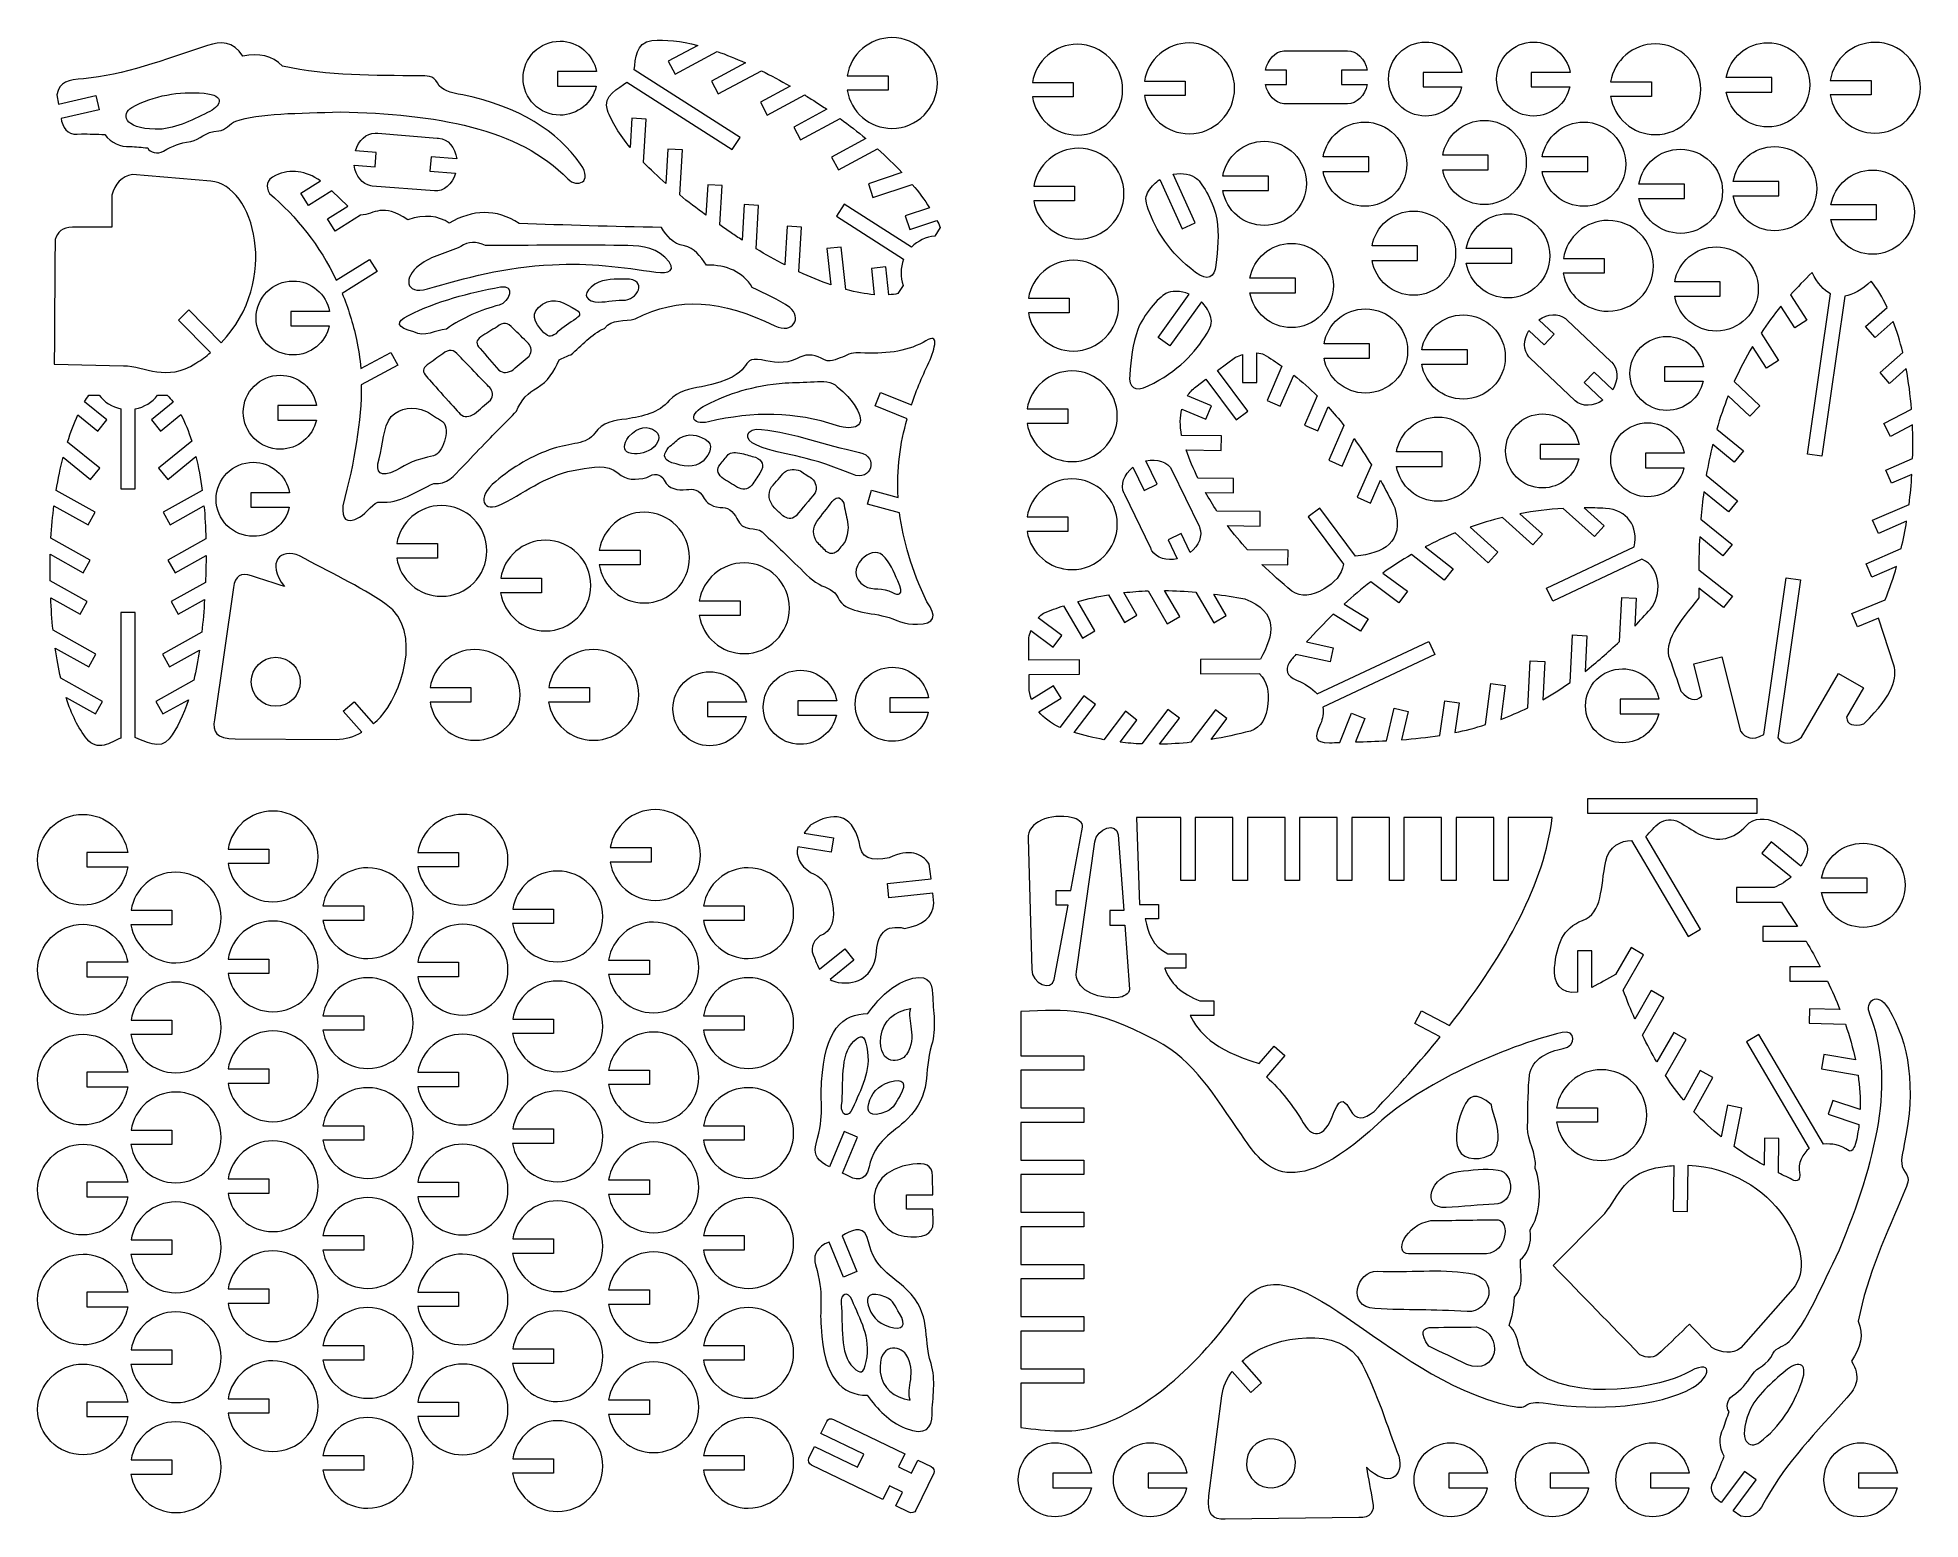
# Model space of a CAD drawing. Header units: centimetres. Extents: x -19.4 to 21, y -16.1 to 15.6.
import ezdxf

# ---------------------------------------------------------------- set-up
doc = ezdxf.new("R2010")
doc.units = ezdxf.units.CM
doc.header["$MEASUREMENT"] = 0
doc.layers.add('Layer 1', color=7, linetype='Continuous')

msp = doc.modelspace()

# ---------------------------------------------------------------- linework, layer by layer
at = {"layer": 'Layer 1', "color": 250, "lineweight": 5}
msp.add_lwpolyline([(13.86242, -0.989), (17.50116, -0.989), (17.50116, -0.679), (13.86242, -0.679), (13.86242, -0.989)], close=True, dxfattribs=at)
for points, knots in [([(-18.88224, 13.85908), (-18.88224, 13.85908), (-18.89256, 13.91378), (-18.89256, 13.91378), (-18.89256, 13.91378), (-18.89256, 13.91378), (-18.07822, 14.10305), (-18.07822, 14.10305), (-18.07822, 14.10305), (-18.07822, 14.10305), (-18.14843, 14.40501), (-18.14843, 14.40501), (-18.14843, 14.40501), (-18.14843, 14.40501), (-18.95025, 14.21863), (-18.95025, 14.21863), (-18.95025, 14.21863), (-18.95025, 14.21863), (-18.98815, 14.41889), (-18.98815, 14.41889), (-18.98815, 14.41889), (-18.92829, 14.71644), (-18.74181, 14.73772), (-18.41321, 14.76688), (-18.41321, 14.76688), (-17.55626, 14.84294), (-16.68815, 15.17257), (-15.75033, 15.47799), (-15.75033, 15.47799), (-15.46761, 15.58591), (-15.20546, 15.57033), (-14.99383, 15.25104), (-14.99383, 15.25104), (-14.65144, 15.32054), (-14.36102, 15.26862), (-14.14655, 15.03922), (-14.14655, 15.03922), (-13.15019, 14.81315), (-12.17665, 14.84686), (-11.1962, 14.8274), (-11.1962, 14.8274), (-11.04724, 14.82445), (-10.91253, 14.84739), (-10.81795, 14.6761), (-10.81795, 14.6761), (-10.72311, 14.50432), (-10.55132, 14.47687), (-10.27327, 14.41889), (-10.27327, 14.41889), (-9.06781, 14.16753), (-8.24112, 13.64141), (-7.74656, 12.93615), (-7.74656, 12.93615), (-7.47153, 12.54395), (-7.82591, 12.41907), (-8.0189, 12.61842), (-8.0189, 12.61842), (-9.0712, 13.7054), (-10.85701, 14.01413), (-12.90589, 14.05577), (-12.90589, 14.05577), (-13.7956, 14.02563), (-14.65941, 14.02789), (-15.14513, 13.85908), (-15.14513, 13.85908), (-15.27748, 13.81309), (-15.3682, 13.65138), (-15.50825, 13.64726), (-15.50825, 13.64726), (-15.82709, 13.63788), (-15.9007, 13.45421), (-16.11345, 13.42031), (-16.11345, 13.42031), (-16.36743, 13.37985), (-16.48243, 13.33955), (-16.70036, 13.21163), (-16.70036, 13.21163), (-16.81114, 13.1466), (-16.99836, 13.17766), (-17.03638, 13.28414), (-17.03638, 13.28414), (-17.16247, 13.29423), (-17.28855, 13.30432), (-17.41463, 13.3144), (-17.41463, 13.3144), (-17.63174, 13.30049), (-17.8133, 13.38623), (-17.95931, 13.57161), (-17.95931, 13.57161), (-18.12574, 13.57666), (-18.29217, 13.5817), (-18.4586, 13.58674), (-18.4586, 13.58674), (-18.71181, 13.53336), (-18.82814, 13.65617), (-18.88224, 13.85908)], [0, 0, 0, 0, 0.04166667, 0.04166667, 0.04166667, 0.04166667, 0.08333333, 0.08333333, 0.08333333, 0.08333333, 0.125, 0.125, 0.125, 0.125, 0.16666667, 0.16666667, 0.16666667, 0.16666667, 0.20833333, 0.20833333, 0.20833333, 0.20833333, 0.25, 0.25, 0.25, 0.25, 0.29166667, 0.29166667, 0.29166667, 0.29166667, 0.33333333, 0.33333333, 0.33333333, 0.33333333, 0.375, 0.375, 0.375, 0.375, 0.41666667, 0.41666667, 0.41666667, 0.41666667, 0.45833333, 0.45833333, 0.45833333, 0.45833333, 0.5, 0.5, 0.5, 0.5, 0.54166667, 0.54166667, 0.54166667, 0.54166667, 0.58333333, 0.58333333, 0.58333333, 0.58333333, 0.625, 0.625, 0.625, 0.625, 0.66666667, 0.66666667, 0.66666667, 0.66666667, 0.70833333, 0.70833333, 0.70833333, 0.70833333, 0.75, 0.75, 0.75, 0.75, 0.79166667, 0.79166667, 0.79166667, 0.79166667, 0.83333333, 0.83333333, 0.83333333, 0.83333333, 0.875, 0.875, 0.875, 0.875, 0.91666667, 0.91666667, 0.91666667, 0.91666667, 0.95833333, 0.95833333, 0.95833333, 0.95833333, 1, 1, 1, 1]), ([(-8.18828, 13.98598), (-7.80805, 13.98598), (-7.49024, 14.25349), (-7.41268, 14.61051), (-7.41268, 14.61051), (-7.41268, 14.61051), (-8.23947, 14.61051), (-8.23947, 14.61051), (-8.23947, 14.61051), (-8.23947, 14.61051), (-8.23947, 14.92051), (-8.23947, 14.92051), (-8.23947, 14.92051), (-8.23947, 14.92051), (-7.407, 14.92051), (-7.407, 14.92051), (-7.407, 14.92051), (-7.47347, 15.29168), (-7.79802, 15.57349), (-8.18828, 15.57349), (-8.18828, 15.57349), (-8.62658, 15.57349), (-8.98203, 15.21804), (-8.98203, 14.77973), (-8.98203, 14.77973), (-8.98203, 14.34143), (-8.62658, 13.98598), (-8.18828, 13.98598)], [0, 0, 0, 0, 0.14285714, 0.14285714, 0.14285714, 0.14285714, 0.28571429, 0.28571429, 0.28571429, 0.28571429, 0.42857143, 0.42857143, 0.42857143, 0.42857143, 0.57142857, 0.57142857, 0.57142857, 0.57142857, 0.71428571, 0.71428571, 0.71428571, 0.71428571, 0.85714286, 0.85714286, 0.85714286, 0.85714286, 1, 1, 1, 1]), ([(-6.75124, 14.69237), (-6.92799, 14.56746), (-7.27848, 14.39707), (-7.17007, 14.09467), (-7.17007, 14.09467), (-7.0767, 13.83428), (-6.90955, 13.56608), (-6.68551, 13.29423), (-6.68551, 13.29423), (-6.68551, 13.29423), (-6.64753, 13.92138), (-6.64753, 13.92138), (-6.64753, 13.92138), (-6.64753, 13.92138), (-6.3381, 13.90264), (-6.3381, 13.90264), (-6.3381, 13.90264), (-6.3381, 13.90264), (-6.39454, 12.97075), (-6.39454, 12.97075), (-6.39454, 12.97075), (-6.24918, 12.82117), (-6.08887, 12.67096), (-5.91634, 12.52087), (-5.91634, 12.52087), (-5.91634, 12.52087), (-5.87167, 13.25834), (-5.87167, 13.25834), (-5.87167, 13.25834), (-5.87167, 13.25834), (-5.56224, 13.23959), (-5.56224, 13.23959), (-5.56224, 13.23959), (-5.56224, 13.23959), (-5.62078, 12.27318), (-5.62078, 12.27318), (-5.62078, 12.27318), (-5.44263, 12.12905), (-5.25457, 11.98536), (-5.05907, 11.84269), (-5.05907, 11.84269), (-5.05907, 11.84269), (-5.01971, 12.49269), (-5.01971, 12.49269), (-5.01971, 12.49269), (-5.01971, 12.49269), (-4.71028, 12.47395), (-4.71028, 12.47395), (-4.71028, 12.47395), (-4.71028, 12.47395), (-4.76138, 11.63012), (-4.76138, 11.63012), (-4.76138, 11.63012), (-4.68069, 11.57369), (-4.59901, 11.51744), (-4.51648, 11.46148), (-4.51648, 11.46148), (-4.43818, 11.40838), (-4.35983, 11.35657), (-4.28156, 11.30607), (-4.28156, 11.30607), (-4.28156, 11.30607), (-4.23537, 12.06868), (-4.23537, 12.06868), (-4.23537, 12.06868), (-4.23537, 12.06868), (-3.92594, 12.04993), (-3.92594, 12.04993), (-3.92594, 12.04993), (-3.92594, 12.04993), (-3.98231, 11.11922), (-3.98231, 11.11922), (-3.98231, 11.11922), (-3.7736, 10.99326), (-3.56639, 10.87739), (-3.36273, 10.7727), (-3.36273, 10.7727), (-3.36273, 10.7727), (-3.31259, 11.60054), (-3.31259, 11.60054), (-3.31259, 11.60054), (-3.31259, 11.60054), (-3.00316, 11.58179), (-3.00316, 11.58179), (-3.00316, 11.58179), (-3.00316, 11.58179), (-3.06113, 10.62467), (-3.06113, 10.62467), (-3.06113, 10.62467), (-2.82517, 10.51446), (-2.59556, 10.42063), (-2.3757, 10.34517), (-2.3757, 10.34517), (-2.3757, 10.34517), (-2.4638, 11.12167), (-2.4638, 11.12167), (-2.4638, 11.12167), (-2.4638, 11.12167), (-2.15578, 11.15662), (-2.15578, 11.15662), (-2.15578, 11.15662), (-2.15578, 11.15662), (-2.05241, 10.24559), (-2.05241, 10.24559), (-2.05241, 10.24559), (-1.83632, 10.18711), (-1.63238, 10.14908), (-1.4444, 10.13374), (-1.4444, 10.13374), (-1.4444, 10.13374), (-1.50792, 10.69352), (-1.50792, 10.69352), (-1.50792, 10.69352), (-1.50792, 10.69352), (-1.19989, 10.72847), (-1.19989, 10.72847), (-1.19989, 10.72847), (-1.19989, 10.72847), (-1.13203, 10.13035), (-1.13203, 10.13035), (-1.13203, 10.13035), (-1.0641, 10.13509), (-0.99906, 10.14364), (-0.93727, 10.15629), (-0.93727, 10.15629), (-0.93727, 10.15629), (-0.82479, 10.3321), (-0.82479, 10.3321), (-0.82479, 10.3321), (-0.88864, 10.51098), (-0.88802, 10.7111), (-0.81452, 10.89424), (-0.81452, 10.89424), (-0.81452, 10.89424), (-2.25807, 11.81776), (-2.25807, 11.81776), (-2.25807, 11.81776), (-2.25807, 11.81776), (-2.09098, 12.07888), (-2.09098, 12.07888), (-2.09098, 12.07888), (-2.09098, 12.07888), (-0.64537, 11.15405), (-0.64537, 11.15405), (-0.64537, 11.15405), (-0.51089, 11.29195), (-0.33317, 11.37316), (-0.1481, 11.38982), (-0.1481, 11.38982), (-0.1481, 11.38982), (-0.02888, 11.57615), (-0.02888, 11.57615), (-0.02888, 11.57615), (-0.05062, 11.62542), (-0.07468, 11.67546), (-0.10087, 11.72614), (-0.10087, 11.72614), (-0.10087, 11.72614), (-0.68538, 11.53274), (-0.68538, 11.53274), (-0.68538, 11.53274), (-0.68538, 11.53274), (-0.78264, 11.82705), (-0.78264, 11.82705), (-0.78264, 11.82705), (-0.78264, 11.82705), (-0.25967, 12.00011), (-0.25967, 12.00011), (-0.25967, 12.00011), (-0.36373, 12.16285), (-0.48776, 12.33052), (-0.62982, 12.50073), (-0.62982, 12.50073), (-0.62982, 12.50073), (-1.47475, 12.22116), (-1.47475, 12.22116), (-1.47475, 12.22116), (-1.47475, 12.22116), (-1.57201, 12.51547), (-1.57201, 12.51547), (-1.57201, 12.51547), (-1.57201, 12.51547), (-0.8525, 12.75357), (-0.8525, 12.75357), (-0.8525, 12.75357), (-1.00993, 12.92348), (-1.1842, 13.09469), (-1.37355, 13.26488), (-1.37355, 13.26488), (-1.37355, 13.26488), (-2.21595, 12.81231), (-2.21595, 12.81231), (-2.21595, 12.81231), (-2.21595, 12.81231), (-2.36255, 13.08542), (-2.36255, 13.08542), (-2.36255, 13.08542), (-2.36255, 13.08542), (-1.6242, 13.48212), (-1.6242, 13.48212), (-1.6242, 13.48212), (-1.79776, 13.62727), (-1.98194, 13.77095), (-2.1757, 13.91167), (-2.1757, 13.91167), (-2.1757, 13.91167), (-3.02775, 13.45391), (-3.02775, 13.45391), (-3.02775, 13.45391), (-3.02775, 13.45391), (-3.17435, 13.72703), (-3.17435, 13.72703), (-3.17435, 13.72703), (-3.17435, 13.72703), (-2.45965, 14.11102), (-2.45965, 14.11102), (-2.45965, 14.11102), (-2.54297, 14.16757), (-2.62778, 14.22353), (-2.71408, 14.27874), (-2.71408, 14.27874), (-2.78889, 14.3266), (-2.86378, 14.37359), (-2.93861, 14.41965), (-2.93861, 14.41965), (-2.93861, 14.41965), (-3.74147, 13.98831), (-3.74147, 13.98831), (-3.74147, 13.98831), (-3.74147, 13.98831), (-3.88807, 14.26141), (-3.88807, 14.26141), (-3.88807, 14.26141), (-3.88807, 14.26141), (-3.24857, 14.60501), (-3.24857, 14.60501), (-3.24857, 14.60501), (-3.45577, 14.72529), (-3.66181, 14.83748), (-3.86491, 14.9399), (-3.86491, 14.9399), (-3.86491, 14.9399), (-4.79371, 14.44092), (-4.79371, 14.44092), (-4.79371, 14.44092), (-4.79371, 14.44092), (-4.94031, 14.71402), (-4.94031, 14.71402), (-4.94031, 14.71402), (-4.94031, 14.71402), (-4.21077, 15.10599), (-4.21077, 15.10599), (-4.21077, 15.10599), (-4.41813, 15.20043), (-4.62119, 15.28322), (-4.81789, 15.35256), (-4.81789, 15.35256), (-4.81789, 15.35256), (-5.7209, 14.86743), (-5.7209, 14.86743), (-5.7209, 14.86743), (-5.7209, 14.86743), (-5.86749, 15.14054), (-5.86749, 15.14054), (-5.86749, 15.14054), (-5.86749, 15.14054), (-5.23365, 15.48109), (-5.23365, 15.48109), (-5.23365, 15.48109), (-5.5959, 15.57607), (-5.92865, 15.61505), (-6.21703, 15.58433), (-6.21703, 15.58433), (-6.57356, 15.54634), (-6.56457, 15.1905), (-6.59669, 14.96152), (-6.59669, 14.96152), (-6.59669, 14.96152), (-4.32417, 13.50768), (-4.32417, 13.50768), (-4.32417, 13.50768), (-4.32417, 13.50768), (-4.49126, 13.24655), (-4.49126, 13.24655), (-4.49126, 13.24655), (-4.49126, 13.24655), (-6.75124, 14.69237), (-6.75124, 14.69237)], [0, 0, 0, 0, 0.01388889, 0.01388889, 0.01388889, 0.01388889, 0.02777778, 0.02777778, 0.02777778, 0.02777778, 0.04166667, 0.04166667, 0.04166667, 0.04166667, 0.05555556, 0.05555556, 0.05555556, 0.05555556, 0.06944444, 0.06944444, 0.06944444, 0.06944444, 0.08333333, 0.08333333, 0.08333333, 0.08333333, 0.09722222, 0.09722222, 0.09722222, 0.09722222, 0.11111111, 0.11111111, 0.11111111, 0.11111111, 0.125, 0.125, 0.125, 0.125, 0.13888889, 0.13888889, 0.13888889, 0.13888889, 0.15277778, 0.15277778, 0.15277778, 0.15277778, 0.16666667, 0.16666667, 0.16666667, 0.16666667, 0.18055556, 0.18055556, 0.18055556, 0.18055556, 0.19444444, 0.19444444, 0.19444444, 0.19444444, 0.20833333, 0.20833333, 0.20833333, 0.20833333, 0.22222222, 0.22222222, 0.22222222, 0.22222222, 0.23611111, 0.23611111, 0.23611111, 0.23611111, 0.25, 0.25, 0.25, 0.25, 0.26388889, 0.26388889, 0.26388889, 0.26388889, 0.27777778, 0.27777778, 0.27777778, 0.27777778, 0.29166667, 0.29166667, 0.29166667, 0.29166667, 0.30555556, 0.30555556, 0.30555556, 0.30555556, 0.31944444, 0.31944444, 0.31944444, 0.31944444, 0.33333333, 0.33333333, 0.33333333, 0.33333333, 0.34722222, 0.34722222, 0.34722222, 0.34722222, 0.36111111, 0.36111111, 0.36111111, 0.36111111, 0.375, 0.375, 0.375, 0.375, 0.38888889, 0.38888889, 0.38888889, 0.38888889, 0.40277778, 0.40277778, 0.40277778, 0.40277778, 0.41666667, 0.41666667, 0.41666667, 0.41666667, 0.43055556, 0.43055556, 0.43055556, 0.43055556, 0.44444444, 0.44444444, 0.44444444, 0.44444444, 0.45833333, 0.45833333, 0.45833333, 0.45833333, 0.47222222, 0.47222222, 0.47222222, 0.47222222, 0.48611111, 0.48611111, 0.48611111, 0.48611111, 0.5, 0.5, 0.5, 0.5, 0.51388889, 0.51388889, 0.51388889, 0.51388889, 0.52777778, 0.52777778, 0.52777778, 0.52777778, 0.54166667, 0.54166667, 0.54166667, 0.54166667, 0.55555556, 0.55555556, 0.55555556, 0.55555556, 0.56944444, 0.56944444, 0.56944444, 0.56944444, 0.58333333, 0.58333333, 0.58333333, 0.58333333, 0.59722222, 0.59722222, 0.59722222, 0.59722222, 0.61111111, 0.61111111, 0.61111111, 0.61111111, 0.625, 0.625, 0.625, 0.625, 0.63888889, 0.63888889, 0.63888889, 0.63888889, 0.65277778, 0.65277778, 0.65277778, 0.65277778, 0.66666667, 0.66666667, 0.66666667, 0.66666667, 0.68055556, 0.68055556, 0.68055556, 0.68055556, 0.69444444, 0.69444444, 0.69444444, 0.69444444, 0.70833333, 0.70833333, 0.70833333, 0.70833333, 0.72222222, 0.72222222, 0.72222222, 0.72222222, 0.73611111, 0.73611111, 0.73611111, 0.73611111, 0.75, 0.75, 0.75, 0.75, 0.76388889, 0.76388889, 0.76388889, 0.76388889, 0.77777778, 0.77777778, 0.77777778, 0.77777778, 0.79166667, 0.79166667, 0.79166667, 0.79166667, 0.80555556, 0.80555556, 0.80555556, 0.80555556, 0.81944444, 0.81944444, 0.81944444, 0.81944444, 0.83333333, 0.83333333, 0.83333333, 0.83333333, 0.84722222, 0.84722222, 0.84722222, 0.84722222, 0.86111111, 0.86111111, 0.86111111, 0.86111111, 0.875, 0.875, 0.875, 0.875, 0.88888889, 0.88888889, 0.88888889, 0.88888889, 0.90277778, 0.90277778, 0.90277778, 0.90277778, 0.91666667, 0.91666667, 0.91666667, 0.91666667, 0.93055556, 0.93055556, 0.93055556, 0.93055556, 0.94444444, 0.94444444, 0.94444444, 0.94444444, 0.95833333, 0.95833333, 0.95833333, 0.95833333, 0.97222222, 0.97222222, 0.97222222, 0.97222222, 0.98611111, 0.98611111, 0.98611111, 0.98611111, 1, 1, 1, 1]), ([(-1.06505, 13.70173), (-1.55014, 13.70173), (-1.95237, 14.05676), (-2.0262, 14.5211), (-2.0262, 14.5211), (-2.0262, 14.5211), (-1.14998, 14.5211), (-1.14998, 14.5211), (-1.14998, 14.5211), (-1.14998, 14.5211), (-1.14998, 14.83292), (-1.14998, 14.83292), (-1.14998, 14.83292), (-1.14998, 14.83292), (-2.02556, 14.83292), (-2.02556, 14.83292), (-2.02556, 14.83292), (-1.9501, 15.29534), (-1.54879, 15.64842), (-1.06505, 15.64842), (-1.06505, 15.64842), (-0.52758, 15.64842), (-0.09172, 15.21257), (-0.09172, 14.67509), (-0.09172, 14.67509), (-0.09172, 14.13761), (-0.52758, 13.70173), (-1.06505, 13.70173)], [0, 0, 0, 0, 0.14285714, 0.14285714, 0.14285714, 0.14285714, 0.28571429, 0.28571429, 0.28571429, 0.28571429, 0.42857143, 0.42857143, 0.42857143, 0.42857143, 0.57142857, 0.57142857, 0.57142857, 0.57142857, 0.71428571, 0.71428571, 0.71428571, 0.71428571, 0.85714286, 0.85714286, 0.85714286, 0.85714286, 1, 1, 1, 1]), ([(2.91035, 13.55873), (2.42526, 13.55873), (2.02303, 13.91376), (1.9492, 14.3781), (1.9492, 14.3781), (1.9492, 14.3781), (2.82542, 14.3781), (2.82542, 14.3781), (2.82542, 14.3781), (2.82542, 14.3781), (2.82542, 14.68992), (2.82542, 14.68992), (2.82542, 14.68992), (2.82542, 14.68992), (1.94984, 14.68992), (1.94984, 14.68992), (1.94984, 14.68992), (2.0253, 15.15234), (2.42661, 15.50542), (2.91035, 15.50542), (2.91035, 15.50542), (3.44782, 15.50542), (3.88368, 15.06957), (3.88368, 14.53209), (3.88368, 14.53209), (3.88368, 13.99461), (3.44782, 13.55873), (2.91035, 13.55873)], [0, 0, 0, 0, 0.14285714, 0.14285714, 0.14285714, 0.14285714, 0.28571429, 0.28571429, 0.28571429, 0.28571429, 0.42857143, 0.42857143, 0.42857143, 0.42857143, 0.57142857, 0.57142857, 0.57142857, 0.57142857, 0.71428571, 0.71428571, 0.71428571, 0.71428571, 0.85714286, 0.85714286, 0.85714286, 0.85714286, 1, 1, 1, 1]), ([(5.31275, 13.58733), (4.82766, 13.58733), (4.42543, 13.94236), (4.3516, 14.4067), (4.3516, 14.4067), (4.3516, 14.4067), (5.22782, 14.4067), (5.22782, 14.4067), (5.22782, 14.4067), (5.22782, 14.4067), (5.22782, 14.71852), (5.22782, 14.71852), (5.22782, 14.71852), (5.22782, 14.71852), (4.35224, 14.71852), (4.35224, 14.71852), (4.35224, 14.71852), (4.4277, 15.18094), (4.82901, 15.53402), (5.31275, 15.53402), (5.31275, 15.53402), (5.85022, 15.53402), (6.28608, 15.09817), (6.28608, 14.56069), (6.28608, 14.56069), (6.28608, 14.02321), (5.85022, 13.58733), (5.31275, 13.58733)], [0, 0, 0, 0, 0.14285714, 0.14285714, 0.14285714, 0.14285714, 0.28571429, 0.28571429, 0.28571429, 0.28571429, 0.42857143, 0.42857143, 0.42857143, 0.42857143, 0.57142857, 0.57142857, 0.57142857, 0.57142857, 0.71428571, 0.71428571, 0.71428571, 0.71428571, 0.85714286, 0.85714286, 0.85714286, 0.85714286, 1, 1, 1, 1]), ([(7.37253, 15.36817), (7.36274, 15.36817), (7.35305, 15.36773), (7.34342, 15.36691), (7.34342, 15.36691), (7.34342, 15.36691), (7.34321, 15.36691), (7.34321, 15.36691), (7.34321, 15.36691), (7.34321, 15.36691), (7.34321, 15.36689), (7.34321, 15.36689), (7.34321, 15.36689), (7.15526, 15.35077), (6.99963, 15.18103), (6.95016, 14.95354), (6.95016, 14.95354), (6.95016, 14.95354), (7.39938, 14.95354), (7.39938, 14.95354), (7.39938, 14.95354), (7.39938, 14.95354), (7.39938, 14.64354), (7.39938, 14.64354), (7.39938, 14.64354), (7.39938, 14.64354), (6.95018, 14.64354), (6.95018, 14.64354), (6.95018, 14.64354), (6.99967, 14.41607), (7.15529, 14.24635), (7.34321, 14.23023), (7.34321, 14.23023), (7.34321, 14.23023), (7.34321, 14.22892), (7.34321, 14.22892), (7.34321, 14.22892), (7.34321, 14.22892), (7.37253, 14.22892), (7.37253, 14.22892), (7.37253, 14.22892), (7.37253, 14.22892), (8.71003, 14.22892), (8.71003, 14.22892), (8.71003, 14.22892), (8.91096, 14.22892), (9.08034, 14.40431), (9.13238, 14.64354), (9.13238, 14.64354), (9.13238, 14.64354), (8.58102, 14.64354), (8.58102, 14.64354), (8.58102, 14.64354), (8.58102, 14.64354), (8.58102, 14.95354), (8.58102, 14.95354), (8.58102, 14.95354), (8.58102, 14.95354), (9.1324, 14.95354), (9.1324, 14.95354), (9.1324, 14.95354), (9.08039, 15.1928), (8.91098, 15.36817), (8.71003, 15.36817), (8.71003, 15.36817), (8.70024, 15.36817), (8.69051, 15.36773), (8.68088, 15.36691), (8.68088, 15.36691), (8.68088, 15.36691), (7.40164, 15.36691), (7.40164, 15.36691), (7.40164, 15.36691), (7.39201, 15.36773), (7.38232, 15.36817), (7.37253, 15.36817)], [0, 0, 0, 0, 0.05263158, 0.05263158, 0.05263158, 0.05263158, 0.10526316, 0.10526316, 0.10526316, 0.10526316, 0.15789474, 0.15789474, 0.15789474, 0.15789474, 0.21052632, 0.21052632, 0.21052632, 0.21052632, 0.26315789, 0.26315789, 0.26315789, 0.26315789, 0.31578947, 0.31578947, 0.31578947, 0.31578947, 0.36842105, 0.36842105, 0.36842105, 0.36842105, 0.42105263, 0.42105263, 0.42105263, 0.42105263, 0.47368421, 0.47368421, 0.47368421, 0.47368421, 0.52631579, 0.52631579, 0.52631579, 0.52631579, 0.57894737, 0.57894737, 0.57894737, 0.57894737, 0.63157895, 0.63157895, 0.63157895, 0.63157895, 0.68421053, 0.68421053, 0.68421053, 0.68421053, 0.73684211, 0.73684211, 0.73684211, 0.73684211, 0.78947368, 0.78947368, 0.78947368, 0.78947368, 0.84210526, 0.84210526, 0.84210526, 0.84210526, 0.89473684, 0.89473684, 0.89473684, 0.89473684, 0.94736842, 0.94736842, 0.94736842, 0.94736842, 1, 1, 1, 1]), ([(10.38294, 13.96708), (10.76317, 13.96708), (11.08098, 14.23459), (11.15854, 14.59161), (11.15854, 14.59161), (11.15854, 14.59161), (10.33175, 14.59161), (10.33175, 14.59161), (10.33175, 14.59161), (10.33175, 14.59161), (10.33175, 14.90161), (10.33175, 14.90161), (10.33175, 14.90161), (10.33175, 14.90161), (11.16422, 14.90161), (11.16422, 14.90161), (11.16422, 14.90161), (11.09775, 15.27278), (10.7732, 15.55459), (10.38294, 15.55459), (10.38294, 15.55459), (9.94464, 15.55459), (9.58919, 15.19914), (9.58919, 14.76083), (9.58919, 14.76083), (9.58919, 14.32253), (9.94464, 13.96708), (10.38294, 13.96708)], [0, 0, 0, 0, 0.14285714, 0.14285714, 0.14285714, 0.14285714, 0.28571429, 0.28571429, 0.28571429, 0.28571429, 0.42857143, 0.42857143, 0.42857143, 0.42857143, 0.57142857, 0.57142857, 0.57142857, 0.57142857, 0.71428571, 0.71428571, 0.71428571, 0.71428571, 0.85714286, 0.85714286, 0.85714286, 0.85714286, 1, 1, 1, 1]), ([(12.70361, 13.96708), (13.08384, 13.96708), (13.40165, 14.23459), (13.47921, 14.59161), (13.47921, 14.59161), (13.47921, 14.59161), (12.65242, 14.59161), (12.65242, 14.59161), (12.65242, 14.59161), (12.65242, 14.59161), (12.65242, 14.90161), (12.65242, 14.90161), (12.65242, 14.90161), (12.65242, 14.90161), (13.48489, 14.90161), (13.48489, 14.90161), (13.48489, 14.90161), (13.41842, 15.27278), (13.09387, 15.55459), (12.70361, 15.55459), (12.70361, 15.55459), (12.26531, 15.55459), (11.90986, 15.19914), (11.90986, 14.76083), (11.90986, 14.76083), (11.90986, 14.32253), (12.26531, 13.96708), (12.70361, 13.96708)], [0, 0, 0, 0, 0.14285714, 0.14285714, 0.14285714, 0.14285714, 0.28571429, 0.28571429, 0.28571429, 0.28571429, 0.42857143, 0.42857143, 0.42857143, 0.42857143, 0.57142857, 0.57142857, 0.57142857, 0.57142857, 0.71428571, 0.71428571, 0.71428571, 0.71428571, 0.85714286, 0.85714286, 0.85714286, 0.85714286, 1, 1, 1, 1]), ([(15.31541, 13.56872), (14.83032, 13.56872), (14.42809, 13.92375), (14.35426, 14.38809), (14.35426, 14.38809), (14.35426, 14.38809), (15.23048, 14.38809), (15.23048, 14.38809), (15.23048, 14.38809), (15.23048, 14.38809), (15.23048, 14.69991), (15.23048, 14.69991), (15.23048, 14.69991), (15.23048, 14.69991), (14.3549, 14.69991), (14.3549, 14.69991), (14.3549, 14.69991), (14.43036, 15.16233), (14.83167, 15.51541), (15.31541, 15.51541), (15.31541, 15.51541), (15.85288, 15.51541), (16.28874, 15.07956), (16.28874, 14.54208), (16.28874, 14.54208), (16.28874, 14.0046), (15.85288, 13.56872), (15.31541, 13.56872)], [0, 0, 0, 0, 0.14285714, 0.14285714, 0.14285714, 0.14285714, 0.28571429, 0.28571429, 0.28571429, 0.28571429, 0.42857143, 0.42857143, 0.42857143, 0.42857143, 0.57142857, 0.57142857, 0.57142857, 0.57142857, 0.71428571, 0.71428571, 0.71428571, 0.71428571, 0.85714286, 0.85714286, 0.85714286, 0.85714286, 1, 1, 1, 1]), ([(17.72564, 13.73385), (18.22432, 13.73385), (18.62873, 14.13826), (18.62873, 14.63693), (18.62873, 14.63693), (18.62873, 15.13561), (18.22432, 15.54002), (17.72564, 15.54002), (17.72564, 15.54002), (17.27983, 15.54002), (16.90943, 15.21677), (16.83589, 14.79193), (16.83589, 14.79193), (16.83589, 14.79193), (17.81402, 14.79193), (17.81402, 14.79193), (17.81402, 14.79193), (17.81402, 14.79193), (17.81402, 14.48193), (17.81402, 14.48193), (17.81402, 14.48193), (17.81402, 14.48193), (16.83588, 14.48193), (16.83588, 14.48193), (16.83588, 14.48193), (16.90939, 14.05708), (17.27982, 13.73385), (17.72564, 13.73385)], [0, 0, 0, 0, 0.14285714, 0.14285714, 0.14285714, 0.14285714, 0.28571429, 0.28571429, 0.28571429, 0.28571429, 0.42857143, 0.42857143, 0.42857143, 0.42857143, 0.57142857, 0.57142857, 0.57142857, 0.57142857, 0.71428571, 0.71428571, 0.71428571, 0.71428571, 0.85714286, 0.85714286, 0.85714286, 0.85714286, 1, 1, 1, 1]), ([(20.02812, 13.59993), (19.54303, 13.59993), (19.1408, 13.95496), (19.06697, 14.4193), (19.06697, 14.4193), (19.06697, 14.4193), (19.94319, 14.4193), (19.94319, 14.4193), (19.94319, 14.4193), (19.94319, 14.4193), (19.94319, 14.73112), (19.94319, 14.73112), (19.94319, 14.73112), (19.94319, 14.73112), (19.06761, 14.73112), (19.06761, 14.73112), (19.06761, 14.73112), (19.14307, 15.19354), (19.54438, 15.54662), (20.02812, 15.54662), (20.02812, 15.54662), (20.56559, 15.54662), (21.00145, 15.11077), (21.00145, 14.57329), (21.00145, 14.57329), (21.00145, 14.03581), (20.56559, 13.59993), (20.02812, 13.59993)], [0, 0, 0, 0, 0.14285714, 0.14285714, 0.14285714, 0.14285714, 0.28571429, 0.28571429, 0.28571429, 0.28571429, 0.42857143, 0.42857143, 0.42857143, 0.42857143, 0.57142857, 0.57142857, 0.57142857, 0.57142857, 0.71428571, 0.71428571, 0.71428571, 0.71428571, 0.85714286, 0.85714286, 0.85714286, 0.85714286, 1, 1, 1, 1]), ([(-17.3745, 14.1505), (-17.6142, 14.01743), (-17.55389, 13.70021), (-16.874, 13.6825), (-16.874, 13.6825), (-16.48082, 13.67226), (-16.10597, 13.87379), (-15.7495, 14.04), (-15.7495, 14.04), (-15.47629, 14.16739), (-15.33896, 14.41722), (-15.8275, 14.456), (-15.8275, 14.456), (-16.36425, 14.49861), (-16.90464, 14.41136), (-17.3745, 14.1505)], [0, 0, 0, 0, 0.25, 0.25, 0.25, 0.25, 0.5, 0.5, 0.5, 0.5, 0.75, 0.75, 0.75, 0.75, 1, 1, 1, 1]), ([(9.077, 12.03033), (9.57568, 12.03033), (9.98009, 12.43474), (9.98009, 12.93341), (9.98009, 12.93341), (9.98009, 13.43209), (9.57568, 13.8365), (9.077, 13.8365), (9.077, 13.8365), (8.63119, 13.8365), (8.26079, 13.51325), (8.18725, 13.08841), (8.18725, 13.08841), (8.18725, 13.08841), (9.16538, 13.08841), (9.16538, 13.08841), (9.16538, 13.08841), (9.16538, 13.08841), (9.16538, 12.77841), (9.16538, 12.77841), (9.16538, 12.77841), (9.16538, 12.77841), (8.18724, 12.77841), (8.18724, 12.77841), (8.18724, 12.77841), (8.26075, 12.35356), (8.63118, 12.03033), (9.077, 12.03033)], [0, 0, 0, 0, 0.14285714, 0.14285714, 0.14285714, 0.14285714, 0.28571429, 0.28571429, 0.28571429, 0.28571429, 0.42857143, 0.42857143, 0.42857143, 0.42857143, 0.57142857, 0.57142857, 0.57142857, 0.57142857, 0.71428571, 0.71428571, 0.71428571, 0.71428571, 0.85714286, 0.85714286, 0.85714286, 0.85714286, 1, 1, 1, 1]), ([(11.64164, 12.06777), (12.14032, 12.06777), (12.54473, 12.47218), (12.54473, 12.97085), (12.54473, 12.97085), (12.54473, 13.46953), (12.14032, 13.87394), (11.64164, 13.87394), (11.64164, 13.87394), (11.19583, 13.87394), (10.82543, 13.55069), (10.75189, 13.12585), (10.75189, 13.12585), (10.75189, 13.12585), (11.73002, 13.12585), (11.73002, 13.12585), (11.73002, 13.12585), (11.73002, 13.12585), (11.73002, 12.81585), (11.73002, 12.81585), (11.73002, 12.81585), (11.73002, 12.81585), (10.75188, 12.81585), (10.75188, 12.81585), (10.75188, 12.81585), (10.82539, 12.391), (11.19582, 12.06777), (11.64164, 12.06777)], [0, 0, 0, 0, 0.14285714, 0.14285714, 0.14285714, 0.14285714, 0.28571429, 0.28571429, 0.28571429, 0.28571429, 0.42857143, 0.42857143, 0.42857143, 0.42857143, 0.57142857, 0.57142857, 0.57142857, 0.57142857, 0.71428571, 0.71428571, 0.71428571, 0.71428571, 0.85714286, 0.85714286, 0.85714286, 0.85714286, 1, 1, 1, 1]), ([(13.77572, 12.03033), (14.2744, 12.03033), (14.67881, 12.43474), (14.67881, 12.93341), (14.67881, 12.93341), (14.67881, 13.43209), (14.2744, 13.8365), (13.77572, 13.8365), (13.77572, 13.8365), (13.32991, 13.8365), (12.95951, 13.51325), (12.88597, 13.08841), (12.88597, 13.08841), (12.88597, 13.08841), (13.8641, 13.08841), (13.8641, 13.08841), (13.8641, 13.08841), (13.8641, 13.08841), (13.8641, 12.77841), (13.8641, 12.77841), (13.8641, 12.77841), (13.8641, 12.77841), (12.88596, 12.77841), (12.88596, 12.77841), (12.88596, 12.77841), (12.95947, 12.35356), (13.3299, 12.03033), (13.77572, 12.03033)], [0, 0, 0, 0, 0.14285714, 0.14285714, 0.14285714, 0.14285714, 0.28571429, 0.28571429, 0.28571429, 0.28571429, 0.42857143, 0.42857143, 0.42857143, 0.42857143, 0.57142857, 0.57142857, 0.57142857, 0.57142857, 0.71428571, 0.71428571, 0.71428571, 0.71428571, 0.85714286, 0.85714286, 0.85714286, 0.85714286, 1, 1, 1, 1]), ([(-12.12602, 13.60123), (-12.13578, 13.60201), (-12.14548, 13.60235), (-12.15514, 13.6023), (-12.15514, 13.6023), (-12.15514, 13.6023), (-12.15535, 13.60232), (-12.15535, 13.60232), (-12.15535, 13.60232), (-12.15535, 13.60232), (-12.15535, 13.6023), (-12.15535, 13.6023), (-12.15535, 13.6023), (-12.34399, 13.60123), (-12.51267, 13.44445), (-12.58014, 13.22164), (-12.58014, 13.22164), (-12.58014, 13.22164), (-12.13235, 13.18578), (-12.13235, 13.18578), (-12.13235, 13.18578), (-12.13235, 13.18578), (-12.1571, 12.87677), (-12.1571, 12.87677), (-12.1571, 12.87677), (-12.1571, 12.87677), (-12.60486, 12.91262), (-12.60486, 12.91262), (-12.60486, 12.91262), (-12.57369, 12.68193), (-12.43211, 12.50033), (-12.24608, 12.46926), (-12.24608, 12.46926), (-12.24608, 12.46926), (-12.24618, 12.46796), (-12.24618, 12.46796), (-12.24618, 12.46796), (-12.24618, 12.46796), (-12.21696, 12.46562), (-12.21696, 12.46562), (-12.21696, 12.46562), (-12.21696, 12.46562), (-10.88372, 12.35886), (-10.88372, 12.35886), (-10.88372, 12.35886), (-10.68344, 12.34282), (-10.5006, 12.50413), (-10.42963, 12.73844), (-10.42963, 12.73844), (-10.42963, 12.73844), (-10.97923, 12.78245), (-10.97923, 12.78245), (-10.97923, 12.78245), (-10.97923, 12.78245), (-10.95448, 13.09146), (-10.95448, 13.09146), (-10.95448, 13.09146), (-10.95448, 13.09146), (-10.40486, 13.04745), (-10.40486, 13.04745), (-10.40486, 13.04745), (-10.43761, 13.2901), (-10.59248, 13.47843), (-10.79279, 13.49447), (-10.79279, 13.49447), (-10.80255, 13.49525), (-10.81228, 13.49559), (-10.82195, 13.49554), (-10.82195, 13.49554), (-10.82195, 13.49554), (-12.09711, 13.59765), (-12.09711, 13.59765), (-12.09711, 13.59765), (-12.10664, 13.59924), (-12.11626, 13.60045), (-12.12602, 13.60123)], [0, 0, 0, 0, 0.05263158, 0.05263158, 0.05263158, 0.05263158, 0.10526316, 0.10526316, 0.10526316, 0.10526316, 0.15789474, 0.15789474, 0.15789474, 0.15789474, 0.21052632, 0.21052632, 0.21052632, 0.21052632, 0.26315789, 0.26315789, 0.26315789, 0.26315789, 0.31578947, 0.31578947, 0.31578947, 0.31578947, 0.36842105, 0.36842105, 0.36842105, 0.36842105, 0.42105263, 0.42105263, 0.42105263, 0.42105263, 0.47368421, 0.47368421, 0.47368421, 0.47368421, 0.52631579, 0.52631579, 0.52631579, 0.52631579, 0.57894737, 0.57894737, 0.57894737, 0.57894737, 0.63157895, 0.63157895, 0.63157895, 0.63157895, 0.68421053, 0.68421053, 0.68421053, 0.68421053, 0.73684211, 0.73684211, 0.73684211, 0.73684211, 0.78947368, 0.78947368, 0.78947368, 0.78947368, 0.84210526, 0.84210526, 0.84210526, 0.84210526, 0.89473684, 0.89473684, 0.89473684, 0.89473684, 0.94736842, 0.94736842, 0.94736842, 0.94736842, 1, 1, 1, 1]), ([(6.9242, 11.61849), (7.42288, 11.61849), (7.82729, 12.0229), (7.82729, 12.52157), (7.82729, 12.52157), (7.82729, 13.02025), (7.42288, 13.42466), (6.9242, 13.42466), (6.9242, 13.42466), (6.47839, 13.42466), (6.10799, 13.10141), (6.03445, 12.67657), (6.03445, 12.67657), (6.03445, 12.67657), (7.01258, 12.67657), (7.01258, 12.67657), (7.01258, 12.67657), (7.01258, 12.67657), (7.01258, 12.36657), (7.01258, 12.36657), (7.01258, 12.36657), (7.01258, 12.36657), (6.03444, 12.36657), (6.03444, 12.36657), (6.03444, 12.36657), (6.10795, 11.94172), (6.47838, 11.61849), (6.9242, 11.61849)], [0, 0, 0, 0, 0.14285714, 0.14285714, 0.14285714, 0.14285714, 0.28571429, 0.28571429, 0.28571429, 0.28571429, 0.42857143, 0.42857143, 0.42857143, 0.42857143, 0.57142857, 0.57142857, 0.57142857, 0.57142857, 0.71428571, 0.71428571, 0.71428571, 0.71428571, 0.85714286, 0.85714286, 0.85714286, 0.85714286, 1, 1, 1, 1]), ([(2.93895, 11.32793), (2.45386, 11.32793), (2.05163, 11.68296), (1.9778, 12.1473), (1.9778, 12.1473), (1.9778, 12.1473), (2.85402, 12.1473), (2.85402, 12.1473), (2.85402, 12.1473), (2.85402, 12.1473), (2.85402, 12.45912), (2.85402, 12.45912), (2.85402, 12.45912), (2.85402, 12.45912), (1.97844, 12.45912), (1.97844, 12.45912), (1.97844, 12.45912), (2.0539, 12.92154), (2.45521, 13.27462), (2.93895, 13.27462), (2.93895, 13.27462), (3.47642, 13.27462), (3.91228, 12.83877), (3.91228, 12.30129), (3.91228, 12.30129), (3.91228, 11.76381), (3.47642, 11.32793), (2.93895, 11.32793)], [0, 0, 0, 0, 0.14285714, 0.14285714, 0.14285714, 0.14285714, 0.28571429, 0.28571429, 0.28571429, 0.28571429, 0.42857143, 0.42857143, 0.42857143, 0.42857143, 0.57142857, 0.57142857, 0.57142857, 0.57142857, 0.71428571, 0.71428571, 0.71428571, 0.71428571, 0.85714286, 0.85714286, 0.85714286, 0.85714286, 1, 1, 1, 1]), ([(15.85364, 11.45001), (16.35232, 11.45001), (16.75673, 11.85442), (16.75673, 12.35309), (16.75673, 12.35309), (16.75673, 12.85177), (16.35232, 13.25618), (15.85364, 13.25618), (15.85364, 13.25618), (15.40783, 13.25618), (15.03743, 12.93293), (14.96389, 12.50809), (14.96389, 12.50809), (14.96389, 12.50809), (15.94202, 12.50809), (15.94202, 12.50809), (15.94202, 12.50809), (15.94202, 12.50809), (15.94202, 12.19809), (15.94202, 12.19809), (15.94202, 12.19809), (15.94202, 12.19809), (14.96388, 12.19809), (14.96388, 12.19809), (14.96388, 12.19809), (15.03739, 11.77324), (15.40782, 11.45001), (15.85364, 11.45001)], [0, 0, 0, 0, 0.14285714, 0.14285714, 0.14285714, 0.14285714, 0.28571429, 0.28571429, 0.28571429, 0.28571429, 0.42857143, 0.42857143, 0.42857143, 0.42857143, 0.57142857, 0.57142857, 0.57142857, 0.57142857, 0.71428571, 0.71428571, 0.71428571, 0.71428571, 0.85714286, 0.85714286, 0.85714286, 0.85714286, 1, 1, 1, 1]), ([(17.8754, 11.50617), (18.37408, 11.50617), (18.77849, 11.91058), (18.77849, 12.40925), (18.77849, 12.40925), (18.77849, 12.90793), (18.37408, 13.31234), (17.8754, 13.31234), (17.8754, 13.31234), (17.42959, 13.31234), (17.05919, 12.98909), (16.98565, 12.56425), (16.98565, 12.56425), (16.98565, 12.56425), (17.96378, 12.56425), (17.96378, 12.56425), (17.96378, 12.56425), (17.96378, 12.56425), (17.96378, 12.25425), (17.96378, 12.25425), (17.96378, 12.25425), (17.96378, 12.25425), (16.98564, 12.25425), (16.98564, 12.25425), (16.98564, 12.25425), (17.05915, 11.8294), (17.42958, 11.50617), (17.8754, 11.50617)], [0, 0, 0, 0, 0.14285714, 0.14285714, 0.14285714, 0.14285714, 0.28571429, 0.28571429, 0.28571429, 0.28571429, 0.42857143, 0.42857143, 0.42857143, 0.42857143, 0.57142857, 0.57142857, 0.57142857, 0.57142857, 0.71428571, 0.71428571, 0.71428571, 0.71428571, 0.85714286, 0.85714286, 0.85714286, 0.85714286, 1, 1, 1, 1]), ([(-19.04136, 8.64552), (-19.03547, 9.53541), (-19.02958, 10.4253), (-19.02368, 11.3152), (-19.02368, 11.3152), (-18.97283, 11.47651), (-18.86992, 11.58573), (-18.6524, 11.5804), (-18.6524, 11.5804), (-18.36952, 11.5804), (-18.08664, 11.5804), (-17.80376, 11.5804), (-17.80376, 11.5804), (-17.80376, 11.81024), (-17.80376, 12.04008), (-17.80376, 12.26992), (-17.80376, 12.26992), (-17.73454, 12.51486), (-17.59763, 12.67521), (-17.36176, 12.71192), (-17.36176, 12.71192), (-17.36176, 12.71192), (-15.68216, 12.57048), (-15.68216, 12.57048), (-15.68216, 12.57048), (-14.75363, 12.4923), (-14.17783, 10.43287), (-15.46048, 9.10299), (-15.46048, 9.10299), (-15.46048, 9.10299), (-16.15623, 9.80617), (-16.15623, 9.80617), (-16.15623, 9.80617), (-16.15623, 9.80617), (-16.37663, 9.58816), (-16.37663, 9.58816), (-16.37663, 9.58816), (-16.37663, 9.58816), (-15.68782, 8.89199), (-15.68782, 8.89199), (-15.68782, 8.89199), (-15.78386, 8.81186), (-15.88773, 8.73527), (-16.0004, 8.6632), (-16.0004, 8.6632), (-16.63692, 8.25603), (-17.08043, 8.59883), (-17.55624, 8.61016), (-17.55624, 8.61016), (-17.55624, 8.61016), (-19.04136, 8.64552), (-19.04136, 8.64552)], [0, 0, 0, 0, 0.07692308, 0.07692308, 0.07692308, 0.07692308, 0.15384615, 0.15384615, 0.15384615, 0.15384615, 0.23076923, 0.23076923, 0.23076923, 0.23076923, 0.30769231, 0.30769231, 0.30769231, 0.30769231, 0.38461538, 0.38461538, 0.38461538, 0.38461538, 0.46153846, 0.46153846, 0.46153846, 0.46153846, 0.53846154, 0.53846154, 0.53846154, 0.53846154, 0.61538462, 0.61538462, 0.61538462, 0.61538462, 0.69230769, 0.69230769, 0.69230769, 0.69230769, 0.76923077, 0.76923077, 0.76923077, 0.76923077, 0.84615385, 0.84615385, 0.84615385, 0.84615385, 0.92307692, 0.92307692, 0.92307692, 0.92307692, 1, 1, 1, 1]), ([(-14.424, 12.30848), (-14.506, 12.45961), (-14.49999, 12.59877), (-14.29178, 12.69312), (-14.29178, 12.69312), (-13.9667, 12.84043), (-13.64404, 12.79681), (-13.32906, 12.57427), (-13.32906, 12.57427), (-13.32906, 12.57427), (-13.74656, 12.31267), (-13.74656, 12.31267), (-13.74656, 12.31267), (-13.74656, 12.31267), (-13.58194, 12.04993), (-13.58194, 12.04993), (-13.58194, 12.04993), (-13.58194, 12.04993), (-13.08836, 12.3592), (-13.08836, 12.3592), (-13.08836, 12.3592), (-13.08836, 12.3592), (-12.73823, 12.03641), (-12.73823, 12.03641), (-12.73823, 12.03641), (-12.73823, 12.03641), (-13.18008, 11.75955), (-13.18008, 11.75955), (-13.18008, 11.75955), (-13.18008, 11.75955), (-13.01546, 11.49681), (-13.01546, 11.49681), (-13.01546, 11.49681), (-13.01546, 11.49681), (-12.46631, 11.84089), (-12.46631, 11.84089), (-12.46631, 11.84089), (-12.16345, 11.86215), (-12.00372, 12.10851), (-11.45506, 11.74354), (-11.45506, 11.74354), (-11.08901, 11.86559), (-10.80071, 11.82436), (-10.56558, 11.67142), (-10.56558, 11.67142), (-10.06476, 11.95589), (-9.56394, 11.99035), (-9.06308, 11.6594), (-9.06308, 11.6594), (-8.07722, 11.62527), (-7.06054, 11.59704), (-6.01, 11.57526), (-6.01, 11.57526), (-5.89468, 11.38519), (-5.77398, 11.22888), (-5.51718, 11.1786), (-5.51718, 11.1786), (-5.3112, 11.13827), (-5.17919, 10.96078), (-5.0484, 10.76992), (-5.0484, 10.76992), (-4.60571, 10.77457), (-4.2698, 10.62494), (-4.06276, 10.28912), (-4.06276, 10.28912), (-3.79432, 10.14488), (-3.4987, 10.04252), (-3.25742, 9.8564), (-3.25742, 9.8564), (-2.99042, 9.65045), (-3.18538, 9.27895), (-3.57756, 9.46583), (-3.57756, 9.46583), (-4.74012, 10.01982), (-5.62658, 10.10537), (-6.57494, 9.616), (-6.57494, 9.616), (-6.79531, 9.54789), (-7.08442, 9.62708), (-7.23604, 9.41166), (-7.23604, 9.41166), (-7.51572, 9.297), (-7.71684, 9.03504), (-7.95724, 8.84672), (-7.95724, 8.84672), (-8.04138, 8.81066), (-8.12552, 8.7746), (-8.20966, 8.73854), (-8.20966, 8.73854), (-8.31068, 8.48298), (-8.45346, 8.26503), (-8.67844, 8.13754), (-8.67844, 8.13754), (-8.86406, 8.03236), (-9.02365, 7.88447), (-9.12318, 7.6327), (-9.12318, 7.6327), (-9.35156, 7.40032), (-9.57994, 7.16793), (-9.80832, 6.93554), (-9.80832, 6.93554), (-9.96859, 6.76726), (-10.12886, 6.59898), (-10.28912, 6.4307), (-10.28912, 6.4307), (-10.46112, 6.26584), (-10.61679, 6.03887), (-10.89452, 6.0855), (-10.89452, 6.0855), (-11.27115, 5.92924), (-11.63981, 5.63361), (-12.04404, 5.68546), (-12.04404, 5.68546), (-12.19045, 5.70423), (-12.33507, 5.44338), (-12.48878, 5.36092), (-12.48878, 5.36092), (-12.79048, 5.19906), (-12.86671, 5.32639), (-12.84938, 5.60132), (-12.84938, 5.60132), (-12.59754, 6.56547), (-12.44809, 7.43274), (-12.45226, 8.20133), (-12.45226, 8.20133), (-12.45226, 8.20133), (-11.67135, 8.62429), (-11.67135, 8.62429), (-11.67135, 8.62429), (-11.67135, 8.62429), (-11.81901, 8.89692), (-11.81901, 8.89692), (-11.81901, 8.89692), (-11.81901, 8.89692), (-12.4651, 8.54698), (-12.4651, 8.54698), (-12.4651, 8.54698), (-12.48041, 8.76292), (-12.50951, 8.97039), (-12.55373, 9.16934), (-12.55373, 9.16934), (-12.63205, 9.52168), (-12.73596, 9.85122), (-12.86247, 10.15958), (-12.86247, 10.15958), (-12.86247, 10.15958), (-12.11287, 10.62926), (-12.11287, 10.62926), (-12.11287, 10.62926), (-12.11287, 10.62926), (-12.27749, 10.892), (-12.27749, 10.892), (-12.27749, 10.892), (-12.27749, 10.892), (-12.98925, 10.44603), (-12.98925, 10.44603), (-12.98925, 10.44603), (-13.34398, 11.19064), (-13.83737, 11.80321), (-14.424, 12.30848)], [0, 0, 0, 0, 0.025, 0.025, 0.025, 0.025, 0.05, 0.05, 0.05, 0.05, 0.075, 0.075, 0.075, 0.075, 0.1, 0.1, 0.1, 0.1, 0.125, 0.125, 0.125, 0.125, 0.15, 0.15, 0.15, 0.15, 0.175, 0.175, 0.175, 0.175, 0.2, 0.2, 0.2, 0.2, 0.225, 0.225, 0.225, 0.225, 0.25, 0.25, 0.25, 0.25, 0.275, 0.275, 0.275, 0.275, 0.3, 0.3, 0.3, 0.3, 0.325, 0.325, 0.325, 0.325, 0.35, 0.35, 0.35, 0.35, 0.375, 0.375, 0.375, 0.375, 0.4, 0.4, 0.4, 0.4, 0.425, 0.425, 0.425, 0.425, 0.45, 0.45, 0.45, 0.45, 0.475, 0.475, 0.475, 0.475, 0.5, 0.5, 0.5, 0.5, 0.525, 0.525, 0.525, 0.525, 0.55, 0.55, 0.55, 0.55, 0.575, 0.575, 0.575, 0.575, 0.6, 0.6, 0.6, 0.6, 0.625, 0.625, 0.625, 0.625, 0.65, 0.65, 0.65, 0.65, 0.675, 0.675, 0.675, 0.675, 0.7, 0.7, 0.7, 0.7, 0.725, 0.725, 0.725, 0.725, 0.75, 0.75, 0.75, 0.75, 0.775, 0.775, 0.775, 0.775, 0.8, 0.8, 0.8, 0.8, 0.825, 0.825, 0.825, 0.825, 0.85, 0.85, 0.85, 0.85, 0.875, 0.875, 0.875, 0.875, 0.9, 0.9, 0.9, 0.9, 0.925, 0.925, 0.925, 0.925, 0.95, 0.95, 0.95, 0.95, 0.975, 0.975, 0.975, 0.975, 1, 1, 1, 1]), ([(4.43982, 12.35598), (4.37438, 12.25027), (4.36261, 12.16518), (4.43331, 11.97189), (4.43331, 11.97189), (4.60356, 11.50647), (4.87279, 11.04888), (5.44887, 10.6113), (5.44887, 10.6113), (5.71142, 10.41188), (5.85446, 10.50481), (5.88504, 10.76754), (5.88504, 10.76754), (5.92318, 11.09523), (5.95794, 11.43151), (5.90457, 11.75706), (5.90457, 11.75706), (5.85189, 12.07835), (5.60346, 12.5224), (5.4684, 12.6294), (5.4684, 12.6294), (5.36471, 12.71155), (5.1721, 12.75537), (4.97133, 12.71957), (4.97133, 12.71957), (4.97133, 12.71957), (5.44217, 11.67696), (5.44217, 11.67696), (5.44217, 11.67696), (5.44217, 11.67696), (5.15964, 11.54936), (5.15964, 11.54936), (5.15964, 11.54936), (5.15964, 11.54936), (4.68235, 12.60626), (4.68235, 12.60626), (4.68235, 12.60626), (4.59141, 12.5473), (4.50759, 12.46544), (4.43982, 12.35598)], [0, 0, 0, 0, 0.1, 0.1, 0.1, 0.1, 0.2, 0.2, 0.2, 0.2, 0.3, 0.3, 0.3, 0.3, 0.4, 0.4, 0.4, 0.4, 0.5, 0.5, 0.5, 0.5, 0.6, 0.6, 0.6, 0.6, 0.7, 0.7, 0.7, 0.7, 0.8, 0.8, 0.8, 0.8, 0.9, 0.9, 0.9, 0.9, 1, 1, 1, 1]), ([(19.97204, 11.00073), (20.47072, 11.00073), (20.87513, 11.40514), (20.87513, 11.90381), (20.87513, 11.90381), (20.87513, 12.40249), (20.47072, 12.8069), (19.97204, 12.8069), (19.97204, 12.8069), (19.52623, 12.8069), (19.15583, 12.48365), (19.08229, 12.05881), (19.08229, 12.05881), (19.08229, 12.05881), (20.06042, 12.05881), (20.06042, 12.05881), (20.06042, 12.05881), (20.06042, 12.05881), (20.06042, 11.74881), (20.06042, 11.74881), (20.06042, 11.74881), (20.06042, 11.74881), (19.08228, 11.74881), (19.08228, 11.74881), (19.08228, 11.74881), (19.15579, 11.32396), (19.52622, 11.00073), (19.97204, 11.00073)], [0, 0, 0, 0, 0.14285714, 0.14285714, 0.14285714, 0.14285714, 0.28571429, 0.28571429, 0.28571429, 0.28571429, 0.42857143, 0.42857143, 0.42857143, 0.42857143, 0.57142857, 0.57142857, 0.57142857, 0.57142857, 0.71428571, 0.71428571, 0.71428571, 0.71428571, 0.85714286, 0.85714286, 0.85714286, 0.85714286, 1, 1, 1, 1]), ([(10.12532, 10.12089), (10.624, 10.12089), (11.02841, 10.5253), (11.02841, 11.02397), (11.02841, 11.02397), (11.02841, 11.52265), (10.624, 11.92706), (10.12532, 11.92706), (10.12532, 11.92706), (9.67951, 11.92706), (9.30911, 11.60381), (9.23557, 11.17897), (9.23557, 11.17897), (9.23557, 11.17897), (10.2137, 11.17897), (10.2137, 11.17897), (10.2137, 11.17897), (10.2137, 11.17897), (10.2137, 10.86897), (10.2137, 10.86897), (10.2137, 10.86897), (10.2137, 10.86897), (9.23556, 10.86897), (9.23556, 10.86897), (9.23556, 10.86897), (9.30907, 10.44412), (9.6795, 10.12089), (10.12532, 10.12089)], [0, 0, 0, 0, 0.14285714, 0.14285714, 0.14285714, 0.14285714, 0.28571429, 0.28571429, 0.28571429, 0.28571429, 0.42857143, 0.42857143, 0.42857143, 0.42857143, 0.57142857, 0.57142857, 0.57142857, 0.57142857, 0.71428571, 0.71428571, 0.71428571, 0.71428571, 0.85714286, 0.85714286, 0.85714286, 0.85714286, 1, 1, 1, 1]), ([(12.14708, 10.06473), (12.64576, 10.06473), (13.05017, 10.46914), (13.05017, 10.96781), (13.05017, 10.96781), (13.05017, 11.46649), (12.64576, 11.8709), (12.14708, 11.8709), (12.14708, 11.8709), (11.70127, 11.8709), (11.33087, 11.54765), (11.25733, 11.12281), (11.25733, 11.12281), (11.25733, 11.12281), (12.23546, 11.12281), (12.23546, 11.12281), (12.23546, 11.12281), (12.23546, 11.12281), (12.23546, 10.81281), (12.23546, 10.81281), (12.23546, 10.81281), (12.23546, 10.81281), (11.25732, 10.81281), (11.25732, 10.81281), (11.25732, 10.81281), (11.33083, 10.38796), (11.70126, 10.06473), (12.14708, 10.06473)], [0, 0, 0, 0, 0.14285714, 0.14285714, 0.14285714, 0.14285714, 0.28571429, 0.28571429, 0.28571429, 0.28571429, 0.42857143, 0.42857143, 0.42857143, 0.42857143, 0.57142857, 0.57142857, 0.57142857, 0.57142857, 0.71428571, 0.71428571, 0.71428571, 0.71428571, 0.85714286, 0.85714286, 0.85714286, 0.85714286, 1, 1, 1, 1]), ([(14.30123, 9.77971), (13.81614, 9.77971), (13.41391, 10.13474), (13.34008, 10.59908), (13.34008, 10.59908), (13.34008, 10.59908), (14.2163, 10.59908), (14.2163, 10.59908), (14.2163, 10.59908), (14.2163, 10.59908), (14.2163, 10.9109), (14.2163, 10.9109), (14.2163, 10.9109), (14.2163, 10.9109), (13.34072, 10.9109), (13.34072, 10.9109), (13.34072, 10.9109), (13.41618, 11.37332), (13.81749, 11.7264), (14.30123, 11.7264), (14.30123, 11.7264), (14.8387, 11.7264), (15.27456, 11.29055), (15.27456, 10.75307), (15.27456, 10.75307), (15.27456, 10.21559), (14.8387, 9.77971), (14.30123, 9.77971)], [0, 0, 0, 0, 0.14285714, 0.14285714, 0.14285714, 0.14285714, 0.28571429, 0.28571429, 0.28571429, 0.28571429, 0.42857143, 0.42857143, 0.42857143, 0.42857143, 0.57142857, 0.57142857, 0.57142857, 0.57142857, 0.71428571, 0.71428571, 0.71428571, 0.71428571, 0.85714286, 0.85714286, 0.85714286, 0.85714286, 1, 1, 1, 1]), ([(-11.03063, 10.26142), (-11.52212, 10.12268), (-11.54879, 10.50693), (-11.20509, 10.76894), (-11.20509, 10.76894), (-10.94726, 10.96549), (-10.61299, 11.03327), (-10.31693, 11.16544), (-10.31693, 11.16544), (-10.16098, 11.2791), (-9.98388, 11.28702), (-9.78562, 11.18923), (-9.78562, 11.18923), (-8.80759, 11.18923), (-7.82945, 11.20321), (-6.85152, 11.18923), (-6.85152, 11.18923), (-6.54704, 11.18488), (-6.19833, 11.18196), (-5.93957, 10.93547), (-5.93957, 10.93547), (-5.62918, 10.6398), (-5.87516, 10.5823), (-6.12989, 10.61827), (-6.12989, 10.61827), (-6.84958, 10.71992), (-7.56567, 10.82781), (-8.35029, 10.77687), (-8.35029, 10.77687), (-9.37462, 10.73591), (-10.23111, 10.48712), (-11.03063, 10.26142)], [0, 0, 0, 0, 0.125, 0.125, 0.125, 0.125, 0.25, 0.25, 0.25, 0.25, 0.375, 0.375, 0.375, 0.375, 0.5, 0.5, 0.5, 0.5, 0.625, 0.625, 0.625, 0.625, 0.75, 0.75, 0.75, 0.75, 0.875, 0.875, 0.875, 0.875, 1, 1, 1, 1]), ([(7.50452, 9.42825), (8.0032, 9.42825), (8.40761, 9.83266), (8.40761, 10.33133), (8.40761, 10.33133), (8.40761, 10.83001), (8.0032, 11.23442), (7.50452, 11.23442), (7.50452, 11.23442), (7.05871, 11.23442), (6.68831, 10.91117), (6.61477, 10.48633), (6.61477, 10.48633), (6.61477, 10.48633), (7.5929, 10.48633), (7.5929, 10.48633), (7.5929, 10.48633), (7.5929, 10.48633), (7.5929, 10.17633), (7.5929, 10.17633), (7.5929, 10.17633), (7.5929, 10.17633), (6.61476, 10.17633), (6.61476, 10.17633), (6.61476, 10.17633), (6.68827, 9.75148), (7.0587, 9.42825), (7.50452, 9.42825)], [0, 0, 0, 0, 0.14285714, 0.14285714, 0.14285714, 0.14285714, 0.28571429, 0.28571429, 0.28571429, 0.28571429, 0.42857143, 0.42857143, 0.42857143, 0.42857143, 0.57142857, 0.57142857, 0.57142857, 0.57142857, 0.71428571, 0.71428571, 0.71428571, 0.71428571, 0.85714286, 0.85714286, 0.85714286, 0.85714286, 1, 1, 1, 1]), ([(16.62116, 9.35337), (17.11984, 9.35337), (17.52425, 9.75778), (17.52425, 10.25645), (17.52425, 10.25645), (17.52425, 10.75513), (17.11984, 11.15954), (16.62116, 11.15954), (16.62116, 11.15954), (16.17535, 11.15954), (15.80495, 10.83629), (15.73141, 10.41145), (15.73141, 10.41145), (15.73141, 10.41145), (16.70954, 10.41145), (16.70954, 10.41145), (16.70954, 10.41145), (16.70954, 10.41145), (16.70954, 10.10145), (16.70954, 10.10145), (16.70954, 10.10145), (16.70954, 10.10145), (15.7314, 10.10145), (15.7314, 10.10145), (15.7314, 10.10145), (15.80491, 9.6766), (16.17534, 9.35337), (16.62116, 9.35337)], [0, 0, 0, 0, 0.14285714, 0.14285714, 0.14285714, 0.14285714, 0.28571429, 0.28571429, 0.28571429, 0.28571429, 0.42857143, 0.42857143, 0.42857143, 0.42857143, 0.57142857, 0.57142857, 0.57142857, 0.57142857, 0.71428571, 0.71428571, 0.71428571, 0.71428571, 0.85714286, 0.85714286, 0.85714286, 0.85714286, 1, 1, 1, 1]), ([(2.82455, 8.92553), (2.33946, 8.92553), (1.93723, 9.28056), (1.8634, 9.7449), (1.8634, 9.7449), (1.8634, 9.7449), (2.73962, 9.7449), (2.73962, 9.7449), (2.73962, 9.7449), (2.73962, 9.7449), (2.73962, 10.05672), (2.73962, 10.05672), (2.73962, 10.05672), (2.73962, 10.05672), (1.86404, 10.05672), (1.86404, 10.05672), (1.86404, 10.05672), (1.9395, 10.51914), (2.34081, 10.87222), (2.82455, 10.87222), (2.82455, 10.87222), (3.36202, 10.87222), (3.79788, 10.43637), (3.79788, 9.89889), (3.79788, 9.89889), (3.79788, 9.36141), (3.36202, 8.92553), (2.82455, 8.92553)], [0, 0, 0, 0, 0.14285714, 0.14285714, 0.14285714, 0.14285714, 0.28571429, 0.28571429, 0.28571429, 0.28571429, 0.42857143, 0.42857143, 0.42857143, 0.42857143, 0.57142857, 0.57142857, 0.57142857, 0.57142857, 0.71428571, 0.71428571, 0.71428571, 0.71428571, 0.85714286, 0.85714286, 0.85714286, 0.85714286, 1, 1, 1, 1]), ([(16.31417, 1.52165), (16.17776, 1.39778), (16.02805, 1.43315), (15.86508, 1.62792), (15.86508, 1.62792), (15.78416, 1.86116), (15.70324, 2.0944), (15.62232, 2.32764), (15.62232, 2.32764), (15.47336, 2.64132), (15.82616, 3.12227), (16.25064, 3.62712), (16.25064, 3.62712), (16.24904, 3.69774), (16.2478, 3.76825), (16.24691, 3.8387), (16.24691, 3.8387), (16.24691, 3.8387), (16.77604, 3.42474), (16.77604, 3.42474), (16.77604, 3.42474), (16.77604, 3.42474), (16.96709, 3.66892), (16.96709, 3.66892), (16.96709, 3.66892), (16.96709, 3.66892), (16.24584, 4.23317), (16.24584, 4.23317), (16.24584, 4.23317), (16.24771, 4.47028), (16.25433, 4.70631), (16.26682, 4.94099), (16.26682, 4.94099), (16.26682, 4.94099), (16.76562, 4.53434), (16.76562, 4.53434), (16.76562, 4.53434), (16.76562, 4.53434), (16.96151, 4.77461), (16.96151, 4.77461), (16.96151, 4.77461), (16.96151, 4.77461), (16.29238, 5.32013), (16.29238, 5.32013), (16.29238, 5.32013), (16.30847, 5.51591), (16.3291, 5.71067), (16.35498, 5.90421), (16.35498, 5.90421), (16.35498, 5.90421), (16.88336, 5.47344), (16.88336, 5.47344), (16.88336, 5.47344), (16.88336, 5.47344), (17.07924, 5.71373), (17.07924, 5.71373), (17.07924, 5.71373), (17.07924, 5.71373), (16.40885, 6.26029), (16.40885, 6.26029), (16.40885, 6.26029), (16.44643, 6.48186), (16.49152, 6.70177), (16.54512, 6.91968), (16.54512, 6.91968), (16.54512, 6.91968), (17.00794, 6.54237), (17.00794, 6.54237), (17.00794, 6.54237), (17.00794, 6.54237), (17.20379, 6.78265), (17.20379, 6.78265), (17.20379, 6.78265), (17.20379, 6.78265), (16.63291, 7.24805), (16.63291, 7.24805), (16.63291, 7.24805), (16.70295, 7.49015), (16.78438, 7.7297), (16.87858, 7.9663), (16.87858, 7.9663), (16.87858, 7.9663), (17.3433, 7.52732), (17.3433, 7.52732), (17.3433, 7.52732), (17.3433, 7.52732), (17.55617, 7.7527), (17.55617, 7.7527), (17.55617, 7.7527), (17.55617, 7.7527), (17.00773, 8.27075), (17.00773, 8.27075), (17.00773, 8.27075), (17.12233, 8.52496), (17.25266, 8.7756), (17.40076, 9.02216), (17.40076, 9.02216), (17.40076, 9.02216), (17.69955, 8.55591), (17.69955, 8.55591), (17.69955, 8.55591), (17.69955, 8.55591), (17.96057, 8.72318), (17.96057, 8.72318), (17.96057, 8.72318), (17.96057, 8.72318), (17.5838, 9.31112), (17.5838, 9.31112), (17.5838, 9.31112), (17.71326, 9.50524), (17.85423, 9.69676), (18.00804, 9.88533), (18.00804, 9.88533), (18.00804, 9.88533), (18.30633, 9.41986), (18.30633, 9.41986), (18.30633, 9.41986), (18.30633, 9.41986), (18.56733, 9.58712), (18.56733, 9.58712), (18.56733, 9.58712), (18.56733, 9.58712), (18.21797, 10.13229), (18.21797, 10.13229), (18.21797, 10.13229), (18.36135, 10.29382), (18.51455, 10.45314), (18.67824, 10.61004), (18.67824, 10.61004), (18.79382, 10.38066), (18.92534, 10.22835), (19.0728, 10.15308), (19.0728, 10.15308), (19.0728, 10.15308), (18.57892, 6.71181), (18.57892, 6.71181), (18.57892, 6.71181), (18.57892, 6.71181), (18.88576, 6.66777), (18.88576, 6.66777), (18.88576, 6.66777), (18.88576, 6.66777), (19.37888, 10.10376), (19.37888, 10.10376), (19.37888, 10.10376), (19.55206, 10.12887), (19.74214, 10.2357), (19.94916, 10.4244), (19.94916, 10.4244), (20.07719, 10.26108), (20.19111, 10.07181), (20.2912, 9.86163), (20.2912, 9.86163), (20.2912, 9.86163), (19.82662, 9.44813), (19.82662, 9.44813), (19.82662, 9.44813), (19.82662, 9.44813), (20.03275, 9.21653), (20.03275, 9.21653), (20.03275, 9.21653), (20.03275, 9.21653), (20.41956, 9.5608), (20.41956, 9.5608), (20.41956, 9.5608), (20.49886, 9.35374), (20.56666, 9.1311), (20.62339, 8.89685), (20.62339, 8.89685), (20.62339, 8.89685), (20.13678, 8.46375), (20.13678, 8.46375), (20.13678, 8.46375), (20.13678, 8.46375), (20.34291, 8.23215), (20.34291, 8.23215), (20.34291, 8.23215), (20.34291, 8.23215), (20.69802, 8.54821), (20.69802, 8.54821), (20.69802, 8.54821), (20.75021, 8.26971), (20.78784, 7.97819), (20.81133, 7.67916), (20.81133, 7.67916), (20.81133, 7.67916), (20.22038, 7.369), (20.22038, 7.369), (20.22038, 7.369), (20.22038, 7.369), (20.36444, 7.09447), (20.36444, 7.09447), (20.36444, 7.09447), (20.36444, 7.09447), (20.83176, 7.33974), (20.83176, 7.33974), (20.83176, 7.33974), (20.84174, 7.10319), (20.84306, 6.86324), (20.83595, 6.62247), (20.83595, 6.62247), (20.83595, 6.62247), (20.25881, 6.37138), (20.25881, 6.37138), (20.25881, 6.37138), (20.25881, 6.37138), (20.38246, 6.08707), (20.38246, 6.08707), (20.38246, 6.08707), (20.38246, 6.08707), (20.81999, 6.27742), (20.81999, 6.27742), (20.81999, 6.27742), (20.80642, 6.06233), (20.78606, 5.84751), (20.75908, 5.63479), (20.75908, 5.63479), (20.75908, 5.63479), (19.97801, 5.29498), (19.97801, 5.29498), (19.97801, 5.29498), (19.97801, 5.29498), (20.10166, 5.01067), (20.10166, 5.01067), (20.10166, 5.01067), (20.10166, 5.01067), (20.70652, 5.27382), (20.70652, 5.27382), (20.70652, 5.27382), (20.67371, 5.0747), (20.63488, 4.87836), (20.59016, 4.68638), (20.59016, 4.68638), (20.59016, 4.68638), (19.83761, 4.35898), (19.83761, 4.35898), (19.83761, 4.35898), (19.83761, 4.35898), (19.96126, 4.07467), (19.96126, 4.07467), (19.96126, 4.07467), (19.96126, 4.07467), (20.49193, 4.30554), (20.49193, 4.30554), (20.49193, 4.30554), (20.42103, 4.05589), (20.33943, 3.81597), (20.24729, 3.58955), (20.24729, 3.58955), (20.24729, 3.58955), (19.53346, 3.2959), (19.53346, 3.2959), (19.53346, 3.2959), (19.53346, 3.2959), (19.65138, 3.00916), (19.65138, 3.00916), (19.65138, 3.00916), (19.65138, 3.00916), (20.10658, 3.19642), (20.10658, 3.19642), (20.10658, 3.19642), (20.10658, 3.19642), (20.43468, 2.18484), (20.43468, 2.18484), (20.43468, 2.18484), (20.49286, 1.9093), (20.46024, 1.58602), (19.79208, 0.9282), (19.79208, 0.9282), (19.55486, 0.86276), (19.43009, 0.90979), (19.41778, 1.06926), (19.41778, 1.06926), (19.41778, 1.06926), (19.78162, 1.69944), (19.78162, 1.69944), (19.78162, 1.69944), (19.78162, 1.69944), (19.24469, 2.00949), (19.24469, 2.00949), (19.24469, 2.00949), (19.24469, 2.00949), (18.45318, 0.63852), (18.45318, 0.63852), (18.45318, 0.63852), (18.22531, 0.47603), (18.05516, 0.47232), (17.94275, 0.62735), (17.94275, 0.62735), (17.94275, 0.62735), (18.42924, 4.01711), (18.42924, 4.01711), (18.42924, 4.01711), (18.42924, 4.01711), (18.1224, 4.06115), (18.1224, 4.06115), (18.1224, 4.06115), (18.1224, 4.06115), (17.63985, 0.6988), (17.63985, 0.6988), (17.63985, 0.6988), (17.39562, 0.552), (17.25233, 0.62733), (17.1405, 0.77178), (17.1405, 0.77178), (17.1405, 0.77178), (16.7429, 2.36369), (16.7429, 2.36369), (16.7429, 2.36369), (16.7429, 2.36369), (16.14136, 2.21349), (16.14136, 2.21349), (16.14136, 2.21349), (16.14136, 2.21349), (16.31417, 1.52165), (16.31417, 1.52165)], [0, 0, 0, 0, 0.01265823, 0.01265823, 0.01265823, 0.01265823, 0.02531646, 0.02531646, 0.02531646, 0.02531646, 0.03797468, 0.03797468, 0.03797468, 0.03797468, 0.05063291, 0.05063291, 0.05063291, 0.05063291, 0.06329114, 0.06329114, 0.06329114, 0.06329114, 0.07594937, 0.07594937, 0.07594937, 0.07594937, 0.08860759, 0.08860759, 0.08860759, 0.08860759, 0.10126582, 0.10126582, 0.10126582, 0.10126582, 0.11392405, 0.11392405, 0.11392405, 0.11392405, 0.12658228, 0.12658228, 0.12658228, 0.12658228, 0.13924051, 0.13924051, 0.13924051, 0.13924051, 0.15189873, 0.15189873, 0.15189873, 0.15189873, 0.16455696, 0.16455696, 0.16455696, 0.16455696, 0.17721519, 0.17721519, 0.17721519, 0.17721519, 0.18987342, 0.18987342, 0.18987342, 0.18987342, 0.20253165, 0.20253165, 0.20253165, 0.20253165, 0.21518987, 0.21518987, 0.21518987, 0.21518987, 0.2278481, 0.2278481, 0.2278481, 0.2278481, 0.24050633, 0.24050633, 0.24050633, 0.24050633, 0.25316456, 0.25316456, 0.25316456, 0.25316456, 0.26582278, 0.26582278, 0.26582278, 0.26582278, 0.27848101, 0.27848101, 0.27848101, 0.27848101, 0.29113924, 0.29113924, 0.29113924, 0.29113924, 0.30379747, 0.30379747, 0.30379747, 0.30379747, 0.3164557, 0.3164557, 0.3164557, 0.3164557, 0.32911392, 0.32911392, 0.32911392, 0.32911392, 0.34177215, 0.34177215, 0.34177215, 0.34177215, 0.35443038, 0.35443038, 0.35443038, 0.35443038, 0.36708861, 0.36708861, 0.36708861, 0.36708861, 0.37974684, 0.37974684, 0.37974684, 0.37974684, 0.39240506, 0.39240506, 0.39240506, 0.39240506, 0.40506329, 0.40506329, 0.40506329, 0.40506329, 0.41772152, 0.41772152, 0.41772152, 0.41772152, 0.43037975, 0.43037975, 0.43037975, 0.43037975, 0.44303797, 0.44303797, 0.44303797, 0.44303797, 0.4556962, 0.4556962, 0.4556962, 0.4556962, 0.46835443, 0.46835443, 0.46835443, 0.46835443, 0.48101266, 0.48101266, 0.48101266, 0.48101266, 0.49367089, 0.49367089, 0.49367089, 0.49367089, 0.50632911, 0.50632911, 0.50632911, 0.50632911, 0.51898734, 0.51898734, 0.51898734, 0.51898734, 0.53164557, 0.53164557, 0.53164557, 0.53164557, 0.5443038, 0.5443038, 0.5443038, 0.5443038, 0.55696203, 0.55696203, 0.55696203, 0.55696203, 0.56962025, 0.56962025, 0.56962025, 0.56962025, 0.58227848, 0.58227848, 0.58227848, 0.58227848, 0.59493671, 0.59493671, 0.59493671, 0.59493671, 0.60759494, 0.60759494, 0.60759494, 0.60759494, 0.62025316, 0.62025316, 0.62025316, 0.62025316, 0.63291139, 0.63291139, 0.63291139, 0.63291139, 0.64556962, 0.64556962, 0.64556962, 0.64556962, 0.65822785, 0.65822785, 0.65822785, 0.65822785, 0.67088608, 0.67088608, 0.67088608, 0.67088608, 0.6835443, 0.6835443, 0.6835443, 0.6835443, 0.69620253, 0.69620253, 0.69620253, 0.69620253, 0.70886076, 0.70886076, 0.70886076, 0.70886076, 0.72151899, 0.72151899, 0.72151899, 0.72151899, 0.73417722, 0.73417722, 0.73417722, 0.73417722, 0.74683544, 0.74683544, 0.74683544, 0.74683544, 0.75949367, 0.75949367, 0.75949367, 0.75949367, 0.7721519, 0.7721519, 0.7721519, 0.7721519, 0.78481013, 0.78481013, 0.78481013, 0.78481013, 0.79746835, 0.79746835, 0.79746835, 0.79746835, 0.81012658, 0.81012658, 0.81012658, 0.81012658, 0.82278481, 0.82278481, 0.82278481, 0.82278481, 0.83544304, 0.83544304, 0.83544304, 0.83544304, 0.84810127, 0.84810127, 0.84810127, 0.84810127, 0.86075949, 0.86075949, 0.86075949, 0.86075949, 0.87341772, 0.87341772, 0.87341772, 0.87341772, 0.88607595, 0.88607595, 0.88607595, 0.88607595, 0.89873418, 0.89873418, 0.89873418, 0.89873418, 0.91139241, 0.91139241, 0.91139241, 0.91139241, 0.92405063, 0.92405063, 0.92405063, 0.92405063, 0.93670886, 0.93670886, 0.93670886, 0.93670886, 0.94936709, 0.94936709, 0.94936709, 0.94936709, 0.96202532, 0.96202532, 0.96202532, 0.96202532, 0.97468354, 0.97468354, 0.97468354, 0.97468354, 0.98734177, 0.98734177, 0.98734177, 0.98734177, 1, 1, 1, 1]), ([(-13.91609, 8.84014), (-13.53586, 8.84014), (-13.21805, 9.10765), (-13.14049, 9.46467), (-13.14049, 9.46467), (-13.14049, 9.46467), (-13.96728, 9.46467), (-13.96728, 9.46467), (-13.96728, 9.46467), (-13.96728, 9.46467), (-13.96728, 9.77467), (-13.96728, 9.77467), (-13.96728, 9.77467), (-13.96728, 9.77467), (-13.13481, 9.77467), (-13.13481, 9.77467), (-13.13481, 9.77467), (-13.20128, 10.14584), (-13.52583, 10.42765), (-13.91609, 10.42765), (-13.91609, 10.42765), (-14.35439, 10.42765), (-14.70984, 10.0722), (-14.70984, 9.63389), (-14.70984, 9.63389), (-14.70984, 9.19559), (-14.35439, 8.84014), (-13.91609, 8.84014)], [0, 0, 0, 0, 0.14285714, 0.14285714, 0.14285714, 0.14285714, 0.28571429, 0.28571429, 0.28571429, 0.28571429, 0.42857143, 0.42857143, 0.42857143, 0.42857143, 0.57142857, 0.57142857, 0.57142857, 0.57142857, 0.71428571, 0.71428571, 0.71428571, 0.71428571, 0.85714286, 0.85714286, 0.85714286, 0.85714286, 1, 1, 1, 1]), ([(-11.44299, 9.69046), (-11.73112, 9.55037), (-11.69147, 9.43142), (-11.32404, 9.33361), (-11.32404, 9.33361), (-11.09936, 9.20409), (-10.85882, 9.37591), (-10.6262, 9.39705), (-10.6262, 9.39705), (-10.27402, 9.64629), (-9.89744, 9.80275), (-9.49221, 9.9125), (-9.49221, 9.9125), (-9.28153, 9.96955), (-9.13211, 10.36361), (-9.46842, 10.30107), (-9.46842, 10.30107), (-10.14701, 10.17489), (-10.81652, 9.99708), (-11.44299, 9.69046)], [0, 0, 0, 0, 0.2, 0.2, 0.2, 0.2, 0.4, 0.4, 0.4, 0.4, 0.6, 0.6, 0.6, 0.6, 0.8, 0.8, 0.8, 0.8, 1, 1, 1, 1]), ([(-8.53268, 9.31775), (-8.42992, 9.2113), (-8.35221, 9.22592), (-8.23927, 9.33361), (-8.23927, 9.33361), (-8.12295, 9.44451), (-7.97716, 9.51989), (-7.8507, 9.61909), (-7.8507, 9.61909), (-7.79802, 9.66041), (-7.69974, 9.72319), (-7.84277, 9.80941), (-7.84277, 9.80941), (-8.07649, 9.95031), (-8.30245, 10.10156), (-8.5644, 9.92836), (-8.5644, 9.92836), (-8.8331, 9.75069), (-8.76051, 9.55377), (-8.53268, 9.31775)], [0, 0, 0, 0, 0.2, 0.2, 0.2, 0.2, 0.4, 0.4, 0.4, 0.4, 0.6, 0.6, 0.6, 0.6, 0.8, 0.8, 0.8, 0.8, 1, 1, 1, 1]), ([(-7.43834, 9.98387), (-7.69167, 10.02482), (-7.68864, 10.20096), (-7.43834, 10.35658), (-7.43834, 10.35658), (-7.22557, 10.48887), (-6.99963, 10.46359), (-6.78015, 10.4676), (-6.78015, 10.4676), (-6.27575, 10.47683), (-6.53298, 9.99255), (-6.84359, 10.01559), (-6.84359, 10.01559), (-7.04157, 10.03027), (-7.24236, 9.95219), (-7.43834, 9.98387)], [0, 0, 0, 0, 0.25, 0.25, 0.25, 0.25, 0.5, 0.5, 0.5, 0.5, 0.75, 0.75, 0.75, 0.75, 1, 1, 1, 1]), ([(5.76478, 9.68742), (5.80816, 9.57091), (5.80298, 9.48517), (5.69566, 9.30955), (5.69566, 9.30955), (5.43724, 8.88668), (5.08331, 8.49094), (4.43245, 8.17515), (4.43245, 8.17515), (4.13582, 8.03123), (4.01384, 8.15047), (4.0355, 8.41408), (4.0355, 8.41408), (4.06253, 8.74287), (4.09455, 9.07943), (4.21088, 9.38813), (4.21088, 9.38813), (4.32569, 9.6928), (4.65656, 10.07935), (4.81002, 10.15771), (4.81002, 10.15771), (4.92784, 10.21787), (5.1253, 10.22297), (5.31512, 10.1484), (5.31512, 10.1484), (5.31512, 10.1484), (4.64851, 9.2187), (4.64851, 9.2187), (4.64851, 9.2187), (4.64851, 9.2187), (4.90044, 9.03805), (4.90044, 9.03805), (4.90044, 9.03805), (4.90044, 9.03805), (5.57618, 9.9805), (5.57618, 9.9805), (5.57618, 9.9805), (5.65376, 9.90481), (5.71985, 9.80807), (5.76478, 9.68742)], [0, 0, 0, 0, 0.1, 0.1, 0.1, 0.1, 0.2, 0.2, 0.2, 0.2, 0.3, 0.3, 0.3, 0.3, 0.4, 0.4, 0.4, 0.4, 0.5, 0.5, 0.5, 0.5, 0.6, 0.6, 0.6, 0.6, 0.7, 0.7, 0.7, 0.7, 0.8, 0.8, 0.8, 0.8, 0.9, 0.9, 0.9, 0.9, 1, 1, 1, 1]), ([(9.09572, 8.02425), (9.5944, 8.02425), (9.99881, 8.42866), (9.99881, 8.92733), (9.99881, 8.92733), (9.99881, 9.42601), (9.5944, 9.83042), (9.09572, 9.83042), (9.09572, 9.83042), (8.64991, 9.83042), (8.27951, 9.50717), (8.20597, 9.08233), (8.20597, 9.08233), (8.20597, 9.08233), (9.1841, 9.08233), (9.1841, 9.08233), (9.1841, 9.08233), (9.1841, 9.08233), (9.1841, 8.77233), (9.1841, 8.77233), (9.1841, 8.77233), (9.1841, 8.77233), (8.20596, 8.77233), (8.20596, 8.77233), (8.20596, 8.77233), (8.27947, 8.34748), (8.6499, 8.02425), (9.09572, 8.02425)], [0, 0, 0, 0, 0.14285714, 0.14285714, 0.14285714, 0.14285714, 0.28571429, 0.28571429, 0.28571429, 0.28571429, 0.42857143, 0.42857143, 0.42857143, 0.42857143, 0.57142857, 0.57142857, 0.57142857, 0.57142857, 0.71428571, 0.71428571, 0.71428571, 0.71428571, 0.85714286, 0.85714286, 0.85714286, 0.85714286, 1, 1, 1, 1]), ([(11.19236, 7.89321), (11.69104, 7.89321), (12.09545, 8.29762), (12.09545, 8.79629), (12.09545, 8.79629), (12.09545, 9.29497), (11.69104, 9.69938), (11.19236, 9.69938), (11.19236, 9.69938), (10.74655, 9.69938), (10.37615, 9.37613), (10.30261, 8.95129), (10.30261, 8.95129), (10.30261, 8.95129), (11.28074, 8.95129), (11.28074, 8.95129), (11.28074, 8.95129), (11.28074, 8.95129), (11.28074, 8.64129), (11.28074, 8.64129), (11.28074, 8.64129), (11.28074, 8.64129), (10.3026, 8.64129), (10.3026, 8.64129), (10.3026, 8.64129), (10.37611, 8.21644), (10.74654, 7.89321), (11.19236, 7.89321)], [0, 0, 0, 0, 0.14285714, 0.14285714, 0.14285714, 0.14285714, 0.28571429, 0.28571429, 0.28571429, 0.28571429, 0.42857143, 0.42857143, 0.42857143, 0.42857143, 0.57142857, 0.57142857, 0.57142857, 0.57142857, 0.71428571, 0.71428571, 0.71428571, 0.71428571, 0.85714286, 0.85714286, 0.85714286, 0.85714286, 1, 1, 1, 1]), ([(13.40616, 9.60494), (13.39905, 9.61167), (13.39171, 9.618), (13.38415, 9.62402), (13.38415, 9.62402), (13.38415, 9.62402), (13.38399, 9.62417), (13.38399, 9.62417), (13.38399, 9.62417), (13.38399, 9.62417), (13.38398, 9.62415), (13.38398, 9.62415), (13.38398, 9.62415), (13.23633, 9.74156), (13.00663, 9.72514), (12.8144, 9.59383), (12.8144, 9.59383), (12.8144, 9.59383), (13.14082, 9.28521), (13.14082, 9.28521), (13.14082, 9.28521), (13.14082, 9.28521), (12.92784, 9.05995), (12.92784, 9.05995), (12.92784, 9.05995), (12.92784, 9.05995), (12.60143, 9.36856), (12.60143, 9.36856), (12.60143, 9.36856), (12.48112, 9.16927), (12.4776, 8.93903), (12.60307, 8.79821), (12.60307, 8.79821), (12.60307, 8.79821), (12.60217, 8.79726), (12.60217, 8.79726), (12.60217, 8.79726), (12.60217, 8.79726), (12.62348, 8.77711), (12.62348, 8.77711), (12.62348, 8.77711), (12.62348, 8.77711), (13.59536, 7.85823), (13.59536, 7.85823), (13.59536, 7.85823), (13.74137, 7.72019), (13.98494, 7.73126), (14.18711, 7.86935), (14.18711, 7.86935), (14.18711, 7.86935), (13.78647, 8.24814), (13.78647, 8.24814), (13.78647, 8.24814), (13.78647, 8.24814), (13.99944, 8.4734), (13.99944, 8.4734), (13.99944, 8.4734), (13.99944, 8.4734), (14.4001, 8.09459), (14.4001, 8.09459), (14.4001, 8.09459), (14.52668, 8.30418), (14.52407, 8.548), (14.37805, 8.68605), (14.37805, 8.68605), (14.37093, 8.69278), (14.36356, 8.69914), (14.356, 8.70516), (14.356, 8.70516), (14.356, 8.70516), (13.42645, 9.58402), (13.42645, 9.58402), (13.42645, 9.58402), (13.42002, 9.59124), (13.41328, 9.59821), (13.40616, 9.60494)], [0, 0, 0, 0, 0.05263158, 0.05263158, 0.05263158, 0.05263158, 0.10526316, 0.10526316, 0.10526316, 0.10526316, 0.15789474, 0.15789474, 0.15789474, 0.15789474, 0.21052632, 0.21052632, 0.21052632, 0.21052632, 0.26315789, 0.26315789, 0.26315789, 0.26315789, 0.31578947, 0.31578947, 0.31578947, 0.31578947, 0.36842105, 0.36842105, 0.36842105, 0.36842105, 0.42105263, 0.42105263, 0.42105263, 0.42105263, 0.47368421, 0.47368421, 0.47368421, 0.47368421, 0.52631579, 0.52631579, 0.52631579, 0.52631579, 0.57894737, 0.57894737, 0.57894737, 0.57894737, 0.63157895, 0.63157895, 0.63157895, 0.63157895, 0.68421053, 0.68421053, 0.68421053, 0.68421053, 0.73684211, 0.73684211, 0.73684211, 0.73684211, 0.78947368, 0.78947368, 0.78947368, 0.78947368, 0.84210526, 0.84210526, 0.84210526, 0.84210526, 0.89473684, 0.89473684, 0.89473684, 0.89473684, 0.94736842, 0.94736842, 0.94736842, 0.94736842, 1, 1, 1, 1]), ([(-9.90457, 8.97676), (-10.00308, 9.07822), (-9.9871, 9.15105), (-9.88871, 9.23052), (-9.88871, 9.23052), (-9.77241, 9.30189), (-9.6561, 9.37326), (-9.53979, 9.44463), (-9.53979, 9.44463), (-9.41556, 9.55035), (-9.3019, 9.53977), (-9.1988, 9.41291), (-9.1988, 9.41291), (-9.08778, 9.30453), (-8.97676, 9.19615), (-8.86574, 9.08778), (-8.86574, 9.08778), (-8.79923, 9.00855), (-8.78577, 8.92012), (-8.84988, 8.81816), (-8.84988, 8.81816), (-8.96355, 8.72036), (-9.07721, 8.62256), (-9.19087, 8.52475), (-9.19087, 8.52475), (-9.30296, 8.45654), (-9.41316, 8.43971), (-9.50014, 8.51682), (-9.50014, 8.51682), (-9.63495, 8.67014), (-9.76976, 8.82345), (-9.90457, 8.97676)], [0, 0, 0, 0, 0.125, 0.125, 0.125, 0.125, 0.25, 0.25, 0.25, 0.25, 0.375, 0.375, 0.375, 0.375, 0.5, 0.5, 0.5, 0.5, 0.625, 0.625, 0.625, 0.625, 0.75, 0.75, 0.75, 0.75, 0.875, 0.875, 0.875, 0.875, 1, 1, 1, 1]), ([(-9.5681, 6.12828), (-9.20517, 6.43199), (-8.78427, 6.68276), (-8.3354, 6.83268), (-8.3354, 6.83268), (-7.97261, 6.95386), (-7.60072, 6.91892), (-7.44316, 7.1614), (-7.44316, 7.1614), (-7.27664, 7.39075), (-7.02927, 7.44941), (-6.76224, 7.46664), (-6.76224, 7.46664), (-6.41552, 7.52806), (-6.06914, 7.58999), (-5.84652, 7.8658), (-5.84652, 7.8658), (-5.64909, 8.06952), (-5.41327, 8.1079), (-5.15386, 8.1593), (-5.15386, 8.1593), (-3.88926, 8.40991), (-4.41481, 8.81963), (-3.86246, 8.73456), (-3.86246, 8.73456), (-3.61572, 8.68675), (-3.36917, 8.63627), (-3.1111, 8.75804), (-3.1111, 8.75804), (-2.935, 8.86226), (-2.7589, 8.86617), (-2.5828, 8.76978), (-2.5828, 8.76978), (-2.39814, 8.64932), (-2.27017, 8.75582), (-2.12494, 8.79326), (-2.12494, 8.79326), (-2.00609, 8.86081), (-1.88668, 8.89561), (-1.73752, 8.88718), (-1.73752, 8.88718), (-1.24105, 8.85912), (-0.77084, 8.90558), (-0.39916, 9.11024), (-0.39916, 9.11024), (-0.05366, 9.33858), (-0.12064, 9.07192), (-0.24654, 8.73456), (-0.24654, 8.73456), (-0.3987, 8.42085), (-0.5362, 8.1004), (-0.64789, 7.76908), (-0.64789, 7.76908), (-0.64789, 7.76908), (-1.31088, 8.03518), (-1.31088, 8.03518), (-1.31088, 8.03518), (-1.31088, 8.03518), (-1.42632, 7.74749), (-1.42632, 7.74749), (-1.42632, 7.74749), (-1.42632, 7.74749), (-0.74, 7.47204), (-0.74, 7.47204), (-0.74, 7.47204), (-0.88896, 6.94427), (-0.96694, 6.38692), (-0.93152, 5.784), (-0.93152, 5.784), (-0.93152, 5.784), (-1.50722, 5.93749), (-1.50722, 5.93749), (-1.50722, 5.93749), (-1.50722, 5.93749), (-1.58704, 5.63796), (-1.58704, 5.63796), (-1.58704, 5.63796), (-1.58704, 5.63796), (-0.90126, 5.45513), (-0.90126, 5.45513), (-0.90126, 5.45513), (-0.82774, 4.86678), (-0.64518, 4.23482), (-0.31698, 3.54548), (-0.31698, 3.54548), (-0.08813, 3.22899), (-0.15467, 3.06855), (-0.51656, 3.06414), (-0.51656, 3.06414), (-0.80179, 3.04369), (-0.97834, 3.17372), (-1.20922, 3.2285), (-1.20922, 3.2285), (-1.59557, 3.33008), (-2.07405, 3.31485), (-2.21886, 3.62766), (-2.21886, 3.62766), (-2.30011, 3.80319), (-2.46073, 3.83543), (-2.62976, 3.92116), (-2.62976, 3.92116), (-2.83265, 4.02408), (-2.97414, 4.21858), (-3.14632, 4.36728), (-3.14632, 4.36728), (-3.38112, 4.59426), (-3.61592, 4.82123), (-3.85072, 5.0482), (-3.85072, 5.0482), (-3.97374, 5.16619), (-4.27927, 5.02863), (-4.39076, 5.32996), (-4.39076, 5.32996), (-4.47865, 5.50298), (-4.59996, 5.58126), (-4.7547, 5.56476), (-4.7547, 5.56476), (-4.97898, 5.60175), (-5.03972, 5.68235), (-5.09516, 5.76434), (-5.09516, 5.76434), (-5.20564, 5.97468), (-5.33789, 5.96695), (-5.47084, 5.95218), (-5.47084, 5.95218), (-5.67058, 5.9358), (-5.85303, 5.9559), (-5.95218, 6.15176), (-5.95218, 6.15176), (-6.03596, 6.30752), (-6.16608, 6.31106), (-6.32786, 6.21046), (-6.32786, 6.21046), (-6.55857, 6.15561), (-6.77462, 6.14716), (-6.93834, 6.30438), (-6.93834, 6.30438), (-7.19502, 6.51365), (-7.48015, 6.4328), (-7.78362, 6.38656), (-7.78362, 6.38656), (-8.448, 6.28533), (-8.85689, 5.93833), (-9.43336, 5.64356), (-9.43336, 5.64356), (-9.84622, 5.43246), (-9.99242, 5.77319), (-9.5681, 6.12828)], [0, 0, 0, 0, 0.02702703, 0.02702703, 0.02702703, 0.02702703, 0.05405405, 0.05405405, 0.05405405, 0.05405405, 0.08108108, 0.08108108, 0.08108108, 0.08108108, 0.10810811, 0.10810811, 0.10810811, 0.10810811, 0.13513514, 0.13513514, 0.13513514, 0.13513514, 0.16216216, 0.16216216, 0.16216216, 0.16216216, 0.18918919, 0.18918919, 0.18918919, 0.18918919, 0.21621622, 0.21621622, 0.21621622, 0.21621622, 0.24324324, 0.24324324, 0.24324324, 0.24324324, 0.27027027, 0.27027027, 0.27027027, 0.27027027, 0.2972973, 0.2972973, 0.2972973, 0.2972973, 0.32432432, 0.32432432, 0.32432432, 0.32432432, 0.35135135, 0.35135135, 0.35135135, 0.35135135, 0.37837838, 0.37837838, 0.37837838, 0.37837838, 0.40540541, 0.40540541, 0.40540541, 0.40540541, 0.43243243, 0.43243243, 0.43243243, 0.43243243, 0.45945946, 0.45945946, 0.45945946, 0.45945946, 0.48648649, 0.48648649, 0.48648649, 0.48648649, 0.51351351, 0.51351351, 0.51351351, 0.51351351, 0.54054054, 0.54054054, 0.54054054, 0.54054054, 0.56756757, 0.56756757, 0.56756757, 0.56756757, 0.59459459, 0.59459459, 0.59459459, 0.59459459, 0.62162162, 0.62162162, 0.62162162, 0.62162162, 0.64864865, 0.64864865, 0.64864865, 0.64864865, 0.67567568, 0.67567568, 0.67567568, 0.67567568, 0.7027027, 0.7027027, 0.7027027, 0.7027027, 0.72972973, 0.72972973, 0.72972973, 0.72972973, 0.75675676, 0.75675676, 0.75675676, 0.75675676, 0.78378378, 0.78378378, 0.78378378, 0.78378378, 0.81081081, 0.81081081, 0.81081081, 0.81081081, 0.83783784, 0.83783784, 0.83783784, 0.83783784, 0.86486486, 0.86486486, 0.86486486, 0.86486486, 0.89189189, 0.89189189, 0.89189189, 0.89189189, 0.91891892, 0.91891892, 0.91891892, 0.91891892, 0.94594595, 0.94594595, 0.94594595, 0.94594595, 0.97297297, 0.97297297, 0.97297297, 0.97297297, 1, 1, 1, 1]), ([(-11.05278, 8.37835), (-11.15129, 8.47981), (-11.13531, 8.55264), (-11.03692, 8.63211), (-11.03692, 8.63211), (-10.92062, 8.70348), (-10.8209, 8.79366), (-10.70459, 8.86503), (-10.70459, 8.86503), (-10.58036, 8.97075), (-10.4667, 8.96017), (-10.3636, 8.83331), (-10.3636, 8.83331), (-10.25258, 8.72493), (-9.80836, 8.24975), (-9.69734, 8.14138), (-9.69734, 8.14138), (-9.63083, 8.06215), (-9.61737, 7.97372), (-9.68148, 7.87176), (-9.68148, 7.87176), (-9.79515, 7.77396), (-9.90881, 7.67616), (-10.02247, 7.57835), (-10.02247, 7.57835), (-10.13456, 7.51014), (-10.24476, 7.49331), (-10.33174, 7.57042), (-10.33174, 7.57042), (-10.46655, 7.72374), (-10.91797, 8.22504), (-11.05278, 8.37835)], [0, 0, 0, 0, 0.125, 0.125, 0.125, 0.125, 0.25, 0.25, 0.25, 0.25, 0.375, 0.375, 0.375, 0.375, 0.5, 0.5, 0.5, 0.5, 0.625, 0.625, 0.625, 0.625, 0.75, 0.75, 0.75, 0.75, 0.875, 0.875, 0.875, 0.875, 1, 1, 1, 1]), ([(15.56469, 7.65103), (15.94492, 7.65103), (16.26273, 7.91854), (16.34029, 8.27556), (16.34029, 8.27556), (16.34029, 8.27556), (15.5135, 8.27556), (15.5135, 8.27556), (15.5135, 8.27556), (15.5135, 8.27556), (15.5135, 8.58556), (15.5135, 8.58556), (15.5135, 8.58556), (15.5135, 8.58556), (16.34597, 8.58556), (16.34597, 8.58556), (16.34597, 8.58556), (16.2795, 8.95673), (15.95495, 9.23854), (15.56469, 9.23854), (15.56469, 9.23854), (15.12639, 9.23854), (14.77094, 8.88309), (14.77094, 8.44478), (14.77094, 8.44478), (14.77094, 8.00648), (15.12639, 7.65103), (15.56469, 7.65103)], [0, 0, 0, 0, 0.14285714, 0.14285714, 0.14285714, 0.14285714, 0.28571429, 0.28571429, 0.28571429, 0.28571429, 0.42857143, 0.42857143, 0.42857143, 0.42857143, 0.57142857, 0.57142857, 0.57142857, 0.57142857, 0.71428571, 0.71428571, 0.71428571, 0.71428571, 0.85714286, 0.85714286, 0.85714286, 0.85714286, 1, 1, 1, 1]), ([(2.79595, 6.55173), (2.31086, 6.55173), (1.90863, 6.90676), (1.8348, 7.3711), (1.8348, 7.3711), (1.8348, 7.3711), (2.71102, 7.3711), (2.71102, 7.3711), (2.71102, 7.3711), (2.71102, 7.3711), (2.71102, 7.68292), (2.71102, 7.68292), (2.71102, 7.68292), (2.71102, 7.68292), (1.83544, 7.68292), (1.83544, 7.68292), (1.83544, 7.68292), (1.9109, 8.14534), (2.31221, 8.49842), (2.79595, 8.49842), (2.79595, 8.49842), (3.33342, 8.49842), (3.76928, 8.06257), (3.76928, 7.52509), (3.76928, 7.52509), (3.76928, 6.98761), (3.33342, 6.55173), (2.79595, 6.55173)], [0, 0, 0, 0, 0.14285714, 0.14285714, 0.14285714, 0.14285714, 0.28571429, 0.28571429, 0.28571429, 0.28571429, 0.42857143, 0.42857143, 0.42857143, 0.42857143, 0.57142857, 0.57142857, 0.57142857, 0.57142857, 0.71428571, 0.71428571, 0.71428571, 0.71428571, 0.85714286, 0.85714286, 0.85714286, 0.85714286, 1, 1, 1, 1]), ([(7.51603, 3.77528), (7.71257, 3.63661), (7.94254, 3.66508), (8.20663, 3.82132), (8.20663, 3.82132), (8.42913, 3.95296), (8.58737, 4.11558), (8.62099, 4.35078), (8.62099, 4.35078), (8.62099, 4.35078), (8.62288, 4.35243), (8.62288, 4.35243), (8.62288, 4.35243), (8.62288, 4.35243), (7.86619, 5.36591), (7.86619, 5.36591), (7.86619, 5.36591), (7.86619, 5.36591), (8.11461, 5.55144), (8.11461, 5.55144), (8.11461, 5.55144), (8.11461, 5.55144), (8.88381, 4.52121), (8.88381, 4.52121), (8.88381, 4.52121), (9.47754, 4.5969), (9.93292, 4.79209), (9.72595, 5.55933), (9.72595, 5.55933), (9.62718, 5.76131), (9.52388, 5.96013), (9.41486, 6.15497), (9.41486, 6.15497), (9.41486, 6.15497), (9.20087, 5.66388), (9.20087, 5.66388), (9.20087, 5.66388), (9.20087, 5.66388), (8.91666, 5.78772), (8.91666, 5.78772), (8.91666, 5.78772), (8.91666, 5.78772), (9.22115, 6.48651), (9.22115, 6.48651), (9.22115, 6.48651), (9.10407, 6.67825), (8.98045, 6.86546), (8.849, 7.0472), (8.849, 7.0472), (8.849, 7.0472), (8.59165, 6.4566), (8.59165, 6.4566), (8.59165, 6.4566), (8.59165, 6.4566), (8.30744, 6.58044), (8.30744, 6.58044), (8.30744, 6.58044), (8.30744, 6.58044), (8.63417, 7.33027), (8.63417, 7.33027), (8.63417, 7.33027), (8.52612, 7.46588), (8.413, 7.59796), (8.29427, 7.72615), (8.29427, 7.72615), (8.29427, 7.72615), (8.07051, 7.21262), (8.07051, 7.21262), (8.07051, 7.21262), (8.07051, 7.21262), (7.7863, 7.33646), (7.7863, 7.33646), (7.7863, 7.33646), (7.7863, 7.33646), (8.06063, 7.96605), (8.06063, 7.96605), (8.06063, 7.96605), (7.90265, 8.12019), (7.73532, 8.2678), (7.55739, 8.40806), (7.55739, 8.40806), (7.55739, 8.40806), (7.26678, 7.7411), (7.26678, 7.7411), (7.26678, 7.7411), (7.26678, 7.7411), (6.98257, 7.86494), (6.98257, 7.86494), (6.98257, 7.86494), (6.98257, 7.86494), (7.30233, 8.59878), (7.30233, 8.59878), (7.30233, 8.59878), (7.17891, 8.68628), (7.05079, 8.77055), (6.91751, 8.85119), (6.91751, 8.85119), (6.87384, 8.86915), (6.82356, 8.88216), (6.76561, 8.88723), (6.76561, 8.88723), (6.76561, 8.88723), (6.76693, 8.25289), (6.76693, 8.25289), (6.76693, 8.25289), (6.76693, 8.25289), (6.45693, 8.25223), (6.45693, 8.25223), (6.45693, 8.25223), (6.45693, 8.25223), (6.45569, 8.84798), (6.45569, 8.84798), (6.45569, 8.84798), (6.40923, 8.83395), (6.35988, 8.81604), (6.30748, 8.79364), (6.30748, 8.79364), (6.30748, 8.79364), (5.92053, 8.50597), (5.92053, 8.50597), (5.92053, 8.50597), (5.92053, 8.50597), (6.56882, 7.63767), (6.56882, 7.63767), (6.56882, 7.63767), (6.56882, 7.63767), (6.3204, 7.45214), (6.3204, 7.45214), (6.3204, 7.45214), (6.3204, 7.45214), (5.67165, 8.32104), (5.67165, 8.32104), (5.67165, 8.32104), (5.67165, 8.32104), (5.45574, 8.16059), (5.45574, 8.16059), (5.45574, 8.16059), (5.38364, 8.10257), (5.32267, 8.03665), (5.27336, 7.96243), (5.27336, 7.96243), (5.27336, 7.96243), (5.78984, 7.75136), (5.78984, 7.75136), (5.78984, 7.75136), (5.78984, 7.75136), (5.67258, 7.46438), (5.67258, 7.46438), (5.67258, 7.46438), (5.67258, 7.46438), (5.15146, 7.67735), (5.15146, 7.67735), (5.15146, 7.67735), (5.11353, 7.51671), (5.11191, 7.33028), (5.14964, 7.11587), (5.14964, 7.11587), (5.14964, 7.11587), (6.00226, 7.10388), (6.00226, 7.10388), (6.00226, 7.10388), (6.00226, 7.10388), (5.99792, 6.7939), (5.99792, 6.7939), (5.99792, 6.7939), (5.99792, 6.7939), (5.24614, 6.80447), (5.24614, 6.80447), (5.24614, 6.80447), (5.32025, 6.59546), (5.40503, 6.39424), (5.49968, 6.20018), (5.49968, 6.20018), (5.49968, 6.20018), (6.26508, 6.18942), (6.26508, 6.18942), (6.26508, 6.18942), (6.26508, 6.18942), (6.26074, 5.87944), (6.26074, 5.87944), (6.26074, 5.87944), (6.26074, 5.87944), (5.66382, 5.88783), (5.66382, 5.88783), (5.66382, 5.88783), (5.74025, 5.75236), (5.8216, 5.62049), (5.90759, 5.49197), (5.90759, 5.49197), (5.90759, 5.49197), (6.83671, 5.47891), (6.83671, 5.47891), (6.83671, 5.47891), (6.83671, 5.47891), (6.83237, 5.16893), (6.83237, 5.16893), (6.83237, 5.16893), (6.83237, 5.16893), (6.13106, 5.17879), (6.13106, 5.17879), (6.13106, 5.17879), (6.26661, 5.00019), (6.41126, 4.82824), (6.56409, 4.66222), (6.56409, 4.66222), (6.56409, 4.66222), (7.43462, 4.64998), (7.43462, 4.64998), (7.43462, 4.64998), (7.43462, 4.64998), (7.43028, 4.34), (7.43028, 4.34), (7.43028, 4.34), (7.43028, 4.34), (6.87001, 4.34788), (6.87001, 4.34788), (6.87001, 4.34788), (7.07426, 4.14894), (7.29022, 3.95855), (7.51603, 3.77528)], [0, 0, 0, 0, 0.01818182, 0.01818182, 0.01818182, 0.01818182, 0.03636364, 0.03636364, 0.03636364, 0.03636364, 0.05454545, 0.05454545, 0.05454545, 0.05454545, 0.07272727, 0.07272727, 0.07272727, 0.07272727, 0.09090909, 0.09090909, 0.09090909, 0.09090909, 0.10909091, 0.10909091, 0.10909091, 0.10909091, 0.12727273, 0.12727273, 0.12727273, 0.12727273, 0.14545455, 0.14545455, 0.14545455, 0.14545455, 0.16363636, 0.16363636, 0.16363636, 0.16363636, 0.18181818, 0.18181818, 0.18181818, 0.18181818, 0.2, 0.2, 0.2, 0.2, 0.21818182, 0.21818182, 0.21818182, 0.21818182, 0.23636364, 0.23636364, 0.23636364, 0.23636364, 0.25454545, 0.25454545, 0.25454545, 0.25454545, 0.27272727, 0.27272727, 0.27272727, 0.27272727, 0.29090909, 0.29090909, 0.29090909, 0.29090909, 0.30909091, 0.30909091, 0.30909091, 0.30909091, 0.32727273, 0.32727273, 0.32727273, 0.32727273, 0.34545455, 0.34545455, 0.34545455, 0.34545455, 0.36363636, 0.36363636, 0.36363636, 0.36363636, 0.38181818, 0.38181818, 0.38181818, 0.38181818, 0.4, 0.4, 0.4, 0.4, 0.41818182, 0.41818182, 0.41818182, 0.41818182, 0.43636364, 0.43636364, 0.43636364, 0.43636364, 0.45454545, 0.45454545, 0.45454545, 0.45454545, 0.47272727, 0.47272727, 0.47272727, 0.47272727, 0.49090909, 0.49090909, 0.49090909, 0.49090909, 0.50909091, 0.50909091, 0.50909091, 0.50909091, 0.52727273, 0.52727273, 0.52727273, 0.52727273, 0.54545455, 0.54545455, 0.54545455, 0.54545455, 0.56363636, 0.56363636, 0.56363636, 0.56363636, 0.58181818, 0.58181818, 0.58181818, 0.58181818, 0.6, 0.6, 0.6, 0.6, 0.61818182, 0.61818182, 0.61818182, 0.61818182, 0.63636364, 0.63636364, 0.63636364, 0.63636364, 0.65454545, 0.65454545, 0.65454545, 0.65454545, 0.67272727, 0.67272727, 0.67272727, 0.67272727, 0.69090909, 0.69090909, 0.69090909, 0.69090909, 0.70909091, 0.70909091, 0.70909091, 0.70909091, 0.72727273, 0.72727273, 0.72727273, 0.72727273, 0.74545455, 0.74545455, 0.74545455, 0.74545455, 0.76363636, 0.76363636, 0.76363636, 0.76363636, 0.78181818, 0.78181818, 0.78181818, 0.78181818, 0.8, 0.8, 0.8, 0.8, 0.81818182, 0.81818182, 0.81818182, 0.81818182, 0.83636364, 0.83636364, 0.83636364, 0.83636364, 0.85454545, 0.85454545, 0.85454545, 0.85454545, 0.87272727, 0.87272727, 0.87272727, 0.87272727, 0.89090909, 0.89090909, 0.89090909, 0.89090909, 0.90909091, 0.90909091, 0.90909091, 0.90909091, 0.92727273, 0.92727273, 0.92727273, 0.92727273, 0.94545455, 0.94545455, 0.94545455, 0.94545455, 0.96363636, 0.96363636, 0.96363636, 0.96363636, 0.98181818, 0.98181818, 0.98181818, 0.98181818, 1, 1, 1, 1]), ([(-14.19176, 6.81856), (-13.81153, 6.81856), (-13.49372, 7.08607), (-13.41616, 7.44309), (-13.41616, 7.44309), (-13.41616, 7.44309), (-14.24295, 7.44309), (-14.24295, 7.44309), (-14.24295, 7.44309), (-14.24295, 7.44309), (-14.24295, 7.75309), (-14.24295, 7.75309), (-14.24295, 7.75309), (-14.24295, 7.75309), (-13.41048, 7.75309), (-13.41048, 7.75309), (-13.41048, 7.75309), (-13.47695, 8.12426), (-13.8015, 8.40607), (-14.19176, 8.40607), (-14.19176, 8.40607), (-14.63006, 8.40607), (-14.98551, 8.05062), (-14.98551, 7.61231), (-14.98551, 7.61231), (-14.98551, 7.17401), (-14.63006, 6.81856), (-14.19176, 6.81856)], [0, 0, 0, 0, 0.14285714, 0.14285714, 0.14285714, 0.14285714, 0.28571429, 0.28571429, 0.28571429, 0.28571429, 0.42857143, 0.42857143, 0.42857143, 0.42857143, 0.57142857, 0.57142857, 0.57142857, 0.57142857, 0.71428571, 0.71428571, 0.71428571, 0.71428571, 0.85714286, 0.85714286, 0.85714286, 0.85714286, 1, 1, 1, 1]), ([(-2.25408, 7.32576), (-1.86434, 7.20814), (-1.62069, 7.31514), (-1.80796, 7.65448), (-1.80796, 7.65448), (-2.00635, 8.01397), (-2.15554, 8.07125), (-2.24234, 8.1593), (-2.24234, 8.1593), (-2.35364, 8.29009), (-2.54694, 8.27318), (-2.73542, 8.26496), (-2.73542, 8.26496), (-2.94282, 8.25713), (-3.15023, 8.2493), (-3.35764, 8.24148), (-3.35764, 8.24148), (-4.06637, 8.18186), (-4.55752, 8.01727), (-5.0482, 7.77188), (-5.0482, 7.77188), (-5.44204, 7.57493), (-5.3849, 7.31898), (-5.00124, 7.40794), (-5.00124, 7.40794), (-4.0307, 7.63298), (-3.14237, 7.62764), (-2.25408, 7.32576)], [0, 0, 0, 0, 0.14285714, 0.14285714, 0.14285714, 0.14285714, 0.28571429, 0.28571429, 0.28571429, 0.28571429, 0.42857143, 0.42857143, 0.42857143, 0.42857143, 0.57142857, 0.57142857, 0.57142857, 0.57142857, 0.71428571, 0.71428571, 0.71428571, 0.71428571, 0.85714286, 0.85714286, 0.85714286, 0.85714286, 1, 1, 1, 1]), ([(-17.30386, 0.63588), (-17.10338, 0.55431), (-16.77097, 0.3509), (-16.57467, 0.60519), (-16.57467, 0.60519), (-16.40564, 0.82417), (-16.2698, 1.10951), (-16.16154, 1.44473), (-16.16154, 1.44473), (-16.16154, 1.44473), (-16.7103, 1.13874), (-16.7103, 1.13874), (-16.7103, 1.13874), (-16.7103, 1.13874), (-16.86127, 1.40949), (-16.86127, 1.40949), (-16.86127, 1.40949), (-16.86127, 1.40949), (-16.04587, 1.86416), (-16.04587, 1.86416), (-16.04587, 1.86416), (-15.9982, 2.06722), (-15.95807, 2.28321), (-15.92462, 2.50943), (-15.92462, 2.50943), (-15.92462, 2.50943), (-16.5699, 2.14962), (-16.5699, 2.14962), (-16.5699, 2.14962), (-16.5699, 2.14962), (-16.72087, 2.42037), (-16.72087, 2.42037), (-16.72087, 2.42037), (-16.72087, 2.42037), (-15.87526, 2.89188), (-15.87526, 2.89188), (-15.87526, 2.89188), (-15.84986, 3.11962), (-15.83016, 3.35547), (-15.81534, 3.59704), (-15.81534, 3.59704), (-15.81534, 3.59704), (-16.38409, 3.2799), (-16.38409, 3.2799), (-16.38409, 3.2799), (-16.38409, 3.2799), (-16.53506, 3.55065), (-16.53506, 3.55065), (-16.53506, 3.55065), (-16.53506, 3.55065), (-15.79671, 3.96236), (-15.79671, 3.96236), (-15.79671, 3.96236), (-15.79267, 4.06074), (-15.7893, 4.15986), (-15.78664, 4.25953), (-15.78664, 4.25953), (-15.78411, 4.35411), (-15.78269, 4.44803), (-15.78233, 4.54117), (-15.78233, 4.54117), (-15.78233, 4.54117), (-16.44961, 4.1691), (-16.44961, 4.1691), (-16.44961, 4.1691), (-16.44961, 4.1691), (-16.60058, 4.43985), (-16.60058, 4.43985), (-16.60058, 4.43985), (-16.60058, 4.43985), (-15.78621, 4.89395), (-15.78621, 4.89395), (-15.78621, 4.89395), (-15.79258, 5.13764), (-15.80665, 5.37463), (-15.82822, 5.6026), (-15.82822, 5.6026), (-15.82822, 5.6026), (-16.55257, 5.1987), (-16.55257, 5.1987), (-16.55257, 5.1987), (-16.55257, 5.1987), (-16.70354, 5.46945), (-16.70354, 5.46945), (-16.70354, 5.46945), (-16.70354, 5.46945), (-15.86606, 5.93643), (-15.86606, 5.93643), (-15.86606, 5.93643), (-15.90038, 6.19459), (-15.94509, 6.43857), (-16.00001, 6.66444), (-16.00001, 6.66444), (-16.00001, 6.66444), (-16.60662, 6.17176), (-16.60662, 6.17176), (-16.60662, 6.17176), (-16.60662, 6.17176), (-16.80206, 6.41239), (-16.80206, 6.41239), (-16.80206, 6.41239), (-16.80206, 6.41239), (-16.09036, 6.99043), (-16.09036, 6.99043), (-16.09036, 6.99043), (-16.15755, 7.20397), (-16.23542, 7.39625), (-16.3238, 7.56287), (-16.3238, 7.56287), (-16.3238, 7.56287), (-16.76111, 7.20769), (-16.76111, 7.20769), (-16.76111, 7.20769), (-16.76111, 7.20769), (-16.95655, 7.44832), (-16.95655, 7.44832), (-16.95655, 7.44832), (-16.95655, 7.44832), (-16.48929, 7.82782), (-16.48929, 7.82782), (-16.48929, 7.82782), (-16.52989, 7.88249), (-16.57214, 7.93267), (-16.6161, 7.9779), (-16.6161, 7.9779), (-16.6161, 7.9779), (-16.82481, 7.9779), (-16.82481, 7.9779), (-16.82481, 7.9779), (-16.94108, 7.82772), (-17.10999, 7.72039), (-17.30387, 7.68361), (-17.30387, 7.68361), (-17.30387, 7.68361), (-17.30385, 5.96992), (-17.30385, 5.96992), (-17.30385, 5.96992), (-17.30385, 5.96992), (-17.61386, 5.96995), (-17.61386, 5.96995), (-17.61386, 5.96995), (-17.61386, 5.96995), (-17.61388, 7.68608), (-17.61388, 7.68608), (-17.61388, 7.68608), (-17.80251, 7.72504), (-17.9667, 7.83098), (-18.08047, 7.9779), (-18.08047, 7.9779), (-18.08047, 7.9779), (-18.30168, 7.9779), (-18.30168, 7.9779), (-18.30168, 7.9779), (-18.33147, 7.93304), (-18.36065, 7.8858), (-18.38923, 7.83643), (-18.38923, 7.83643), (-18.38923, 7.83643), (-17.91131, 7.44829), (-17.91131, 7.44829), (-17.91131, 7.44829), (-17.91131, 7.44829), (-18.10681, 7.20775), (-18.10681, 7.20775), (-18.10681, 7.20775), (-18.10681, 7.20775), (-18.53443, 7.55502), (-18.53443, 7.55502), (-18.53443, 7.55502), (-18.61543, 7.37966), (-18.68983, 7.18482), (-18.75665, 6.97343), (-18.75665, 6.97343), (-18.75665, 6.97343), (-18.0658, 6.41236), (-18.0658, 6.41236), (-18.0658, 6.41236), (-18.0658, 6.41236), (-18.2613, 6.17182), (-18.2613, 6.17182), (-18.2613, 6.17182), (-18.2613, 6.17182), (-18.84962, 6.64959), (-18.84962, 6.64959), (-18.84962, 6.64959), (-18.90791, 6.42541), (-18.95821, 6.18635), (-18.99953, 5.93512), (-18.99953, 5.93512), (-18.99953, 5.93512), (-18.16432, 5.46942), (-18.16432, 5.46942), (-18.16432, 5.46942), (-18.16432, 5.46942), (-18.31537, 5.19875), (-18.31537, 5.19875), (-18.31537, 5.19875), (-18.31537, 5.19875), (-19.04744, 5.60691), (-19.04744, 5.60691), (-19.04744, 5.60691), (-19.07618, 5.38249), (-19.09795, 5.14991), (-19.11207, 4.91086), (-19.11207, 4.91086), (-19.11207, 4.91086), (-18.26728, 4.43982), (-18.26728, 4.43982), (-18.26728, 4.43982), (-18.26728, 4.43982), (-18.41834, 4.16915), (-18.41834, 4.16915), (-18.41834, 4.16915), (-18.41834, 4.16915), (-19.12696, 4.56424), (-19.12696, 4.56424), (-19.12696, 4.56424), (-19.1297, 4.46358), (-19.13113, 4.36198), (-19.13113, 4.25953), (-19.13113, 4.25953), (-19.13113, 4.17072), (-19.13035, 4.08231), (-19.12882, 3.99446), (-19.12882, 3.99446), (-19.12882, 3.99446), (-18.3328, 3.55062), (-18.3328, 3.55062), (-18.3328, 3.55062), (-18.3328, 3.55062), (-18.48385, 3.27995), (-18.48385, 3.27995), (-18.48385, 3.27995), (-18.48385, 3.27995), (-19.11792, 3.63347), (-19.11792, 3.63347), (-19.11792, 3.63347), (-19.10757, 3.39411), (-19.09104, 3.16009), (-19.06786, 2.93381), (-19.06786, 2.93381), (-19.06786, 2.93381), (-18.14699, 2.42034), (-18.14699, 2.42034), (-18.14699, 2.42034), (-18.14699, 2.42034), (-18.29804, 2.14967), (-18.29804, 2.14967), (-18.29804, 2.14967), (-18.29804, 2.14967), (-19.02138, 2.55296), (-19.02138, 2.55296), (-19.02138, 2.55296), (-18.98918, 2.3274), (-18.94948, 2.11173), (-18.90189, 1.90867), (-18.90189, 1.90867), (-18.90189, 1.90867), (-18.00659, 1.40946), (-18.00659, 1.40946), (-18.00659, 1.40946), (-18.00659, 1.40946), (-18.15764, 1.13879), (-18.15764, 1.13879), (-18.15764, 1.13879), (-18.15764, 1.13879), (-18.7861, 1.48918), (-18.7861, 1.48918), (-18.7861, 1.48918), (-18.67088, 1.13285), (-18.52439, 0.83155), (-18.3431, 0.60519), (-18.3431, 0.60519), (-18.11896, 0.32533), (-17.82406, 0.52468), (-17.61387, 0.62102), (-17.61387, 0.62102), (-17.61387, 0.62102), (-17.61391, 3.3188), (-17.61391, 3.3188), (-17.61391, 3.3188), (-17.61391, 3.3188), (-17.3039, 3.31877), (-17.3039, 3.31877), (-17.3039, 3.31877), (-17.3039, 3.31877), (-17.30386, 0.63588), (-17.30386, 0.63588)], [0, 0, 0, 0, 0.01388889, 0.01388889, 0.01388889, 0.01388889, 0.02777778, 0.02777778, 0.02777778, 0.02777778, 0.04166667, 0.04166667, 0.04166667, 0.04166667, 0.05555556, 0.05555556, 0.05555556, 0.05555556, 0.06944444, 0.06944444, 0.06944444, 0.06944444, 0.08333333, 0.08333333, 0.08333333, 0.08333333, 0.09722222, 0.09722222, 0.09722222, 0.09722222, 0.11111111, 0.11111111, 0.11111111, 0.11111111, 0.125, 0.125, 0.125, 0.125, 0.13888889, 0.13888889, 0.13888889, 0.13888889, 0.15277778, 0.15277778, 0.15277778, 0.15277778, 0.16666667, 0.16666667, 0.16666667, 0.16666667, 0.18055556, 0.18055556, 0.18055556, 0.18055556, 0.19444444, 0.19444444, 0.19444444, 0.19444444, 0.20833333, 0.20833333, 0.20833333, 0.20833333, 0.22222222, 0.22222222, 0.22222222, 0.22222222, 0.23611111, 0.23611111, 0.23611111, 0.23611111, 0.25, 0.25, 0.25, 0.25, 0.26388889, 0.26388889, 0.26388889, 0.26388889, 0.27777778, 0.27777778, 0.27777778, 0.27777778, 0.29166667, 0.29166667, 0.29166667, 0.29166667, 0.30555556, 0.30555556, 0.30555556, 0.30555556, 0.31944444, 0.31944444, 0.31944444, 0.31944444, 0.33333333, 0.33333333, 0.33333333, 0.33333333, 0.34722222, 0.34722222, 0.34722222, 0.34722222, 0.36111111, 0.36111111, 0.36111111, 0.36111111, 0.375, 0.375, 0.375, 0.375, 0.38888889, 0.38888889, 0.38888889, 0.38888889, 0.40277778, 0.40277778, 0.40277778, 0.40277778, 0.41666667, 0.41666667, 0.41666667, 0.41666667, 0.43055556, 0.43055556, 0.43055556, 0.43055556, 0.44444444, 0.44444444, 0.44444444, 0.44444444, 0.45833333, 0.45833333, 0.45833333, 0.45833333, 0.47222222, 0.47222222, 0.47222222, 0.47222222, 0.48611111, 0.48611111, 0.48611111, 0.48611111, 0.5, 0.5, 0.5, 0.5, 0.51388889, 0.51388889, 0.51388889, 0.51388889, 0.52777778, 0.52777778, 0.52777778, 0.52777778, 0.54166667, 0.54166667, 0.54166667, 0.54166667, 0.55555556, 0.55555556, 0.55555556, 0.55555556, 0.56944444, 0.56944444, 0.56944444, 0.56944444, 0.58333333, 0.58333333, 0.58333333, 0.58333333, 0.59722222, 0.59722222, 0.59722222, 0.59722222, 0.61111111, 0.61111111, 0.61111111, 0.61111111, 0.625, 0.625, 0.625, 0.625, 0.63888889, 0.63888889, 0.63888889, 0.63888889, 0.65277778, 0.65277778, 0.65277778, 0.65277778, 0.66666667, 0.66666667, 0.66666667, 0.66666667, 0.68055556, 0.68055556, 0.68055556, 0.68055556, 0.69444444, 0.69444444, 0.69444444, 0.69444444, 0.70833333, 0.70833333, 0.70833333, 0.70833333, 0.72222222, 0.72222222, 0.72222222, 0.72222222, 0.73611111, 0.73611111, 0.73611111, 0.73611111, 0.75, 0.75, 0.75, 0.75, 0.76388889, 0.76388889, 0.76388889, 0.76388889, 0.77777778, 0.77777778, 0.77777778, 0.77777778, 0.79166667, 0.79166667, 0.79166667, 0.79166667, 0.80555556, 0.80555556, 0.80555556, 0.80555556, 0.81944444, 0.81944444, 0.81944444, 0.81944444, 0.83333333, 0.83333333, 0.83333333, 0.83333333, 0.84722222, 0.84722222, 0.84722222, 0.84722222, 0.86111111, 0.86111111, 0.86111111, 0.86111111, 0.875, 0.875, 0.875, 0.875, 0.88888889, 0.88888889, 0.88888889, 0.88888889, 0.90277778, 0.90277778, 0.90277778, 0.90277778, 0.91666667, 0.91666667, 0.91666667, 0.91666667, 0.93055556, 0.93055556, 0.93055556, 0.93055556, 0.94444444, 0.94444444, 0.94444444, 0.94444444, 0.95833333, 0.95833333, 0.95833333, 0.95833333, 0.97222222, 0.97222222, 0.97222222, 0.97222222, 0.98611111, 0.98611111, 0.98611111, 0.98611111, 1, 1, 1, 1]), ([(-12.06811, 6.61573), (-12.16469, 6.29088), (-12.04472, 6.20602), (-11.70813, 6.36111), (-11.70813, 6.36111), (-11.46745, 6.51411), (-11.28305, 6.59235), (-10.90037, 6.67719), (-10.90037, 6.67719), (-10.72591, 6.71587), (-10.51474, 7.22155), (-10.70721, 7.41471), (-10.70721, 7.41471), (-10.82282, 7.48641), (-10.93842, 7.55811), (-11.05402, 7.62982), (-11.05402, 7.62982), (-11.35694, 7.76115), (-11.60425, 7.70481), (-11.81349, 7.52007), (-11.81349, 7.52007), (-11.99056, 7.28008), (-11.98324, 6.91717), (-12.06811, 6.61573)], [0, 0, 0, 0, 0.16666667, 0.16666667, 0.16666667, 0.16666667, 0.33333333, 0.33333333, 0.33333333, 0.33333333, 0.5, 0.5, 0.5, 0.5, 0.66666667, 0.66666667, 0.66666667, 0.66666667, 0.83333333, 0.83333333, 0.83333333, 0.83333333, 1, 1, 1, 1]), ([(-6.71528, 7.09096), (-6.83709, 6.914), (-6.83709, 6.7966), (-6.71528, 6.73876), (-6.71528, 6.73876), (-6.55092, 6.69809), (-6.38656, 6.72548), (-6.2222, 6.82094), (-6.2222, 6.82094), (-6.07284, 6.95486), (-6.0003, 7.08579), (-6.14002, 7.20836), (-6.14002, 7.20836), (-6.3135, 7.32612), (-6.50217, 7.31357), (-6.71528, 7.09096)], [0, 0, 0, 0, 0.25, 0.25, 0.25, 0.25, 0.5, 0.5, 0.5, 0.5, 0.75, 0.75, 0.75, 0.75, 1, 1, 1, 1]), ([(-1.91362, 6.2809), (-1.50273, 6.10986), (-1.3398, 6.65941), (-1.761, 6.7505), (-1.761, 6.7505), (-2.54047, 6.91908), (-3.14757, 7.16223), (-3.86246, 7.24358), (-3.86246, 7.24358), (-4.20848, 7.28295), (-4.27341, 7.02687), (-3.96812, 6.90312), (-3.96812, 6.90312), (-3.30498, 6.63431), (-3.08581, 6.76884), (-1.91362, 6.2809)], [0, 0, 0, 0, 0.25, 0.25, 0.25, 0.25, 0.5, 0.5, 0.5, 0.5, 0.75, 0.75, 0.75, 0.75, 1, 1, 1, 1]), ([(10.64948, 5.70297), (11.14816, 5.70297), (11.55257, 6.10738), (11.55257, 6.60605), (11.55257, 6.60605), (11.55257, 7.10473), (11.14816, 7.50914), (10.64948, 7.50914), (10.64948, 7.50914), (10.20367, 7.50914), (9.83327, 7.18589), (9.75973, 6.76105), (9.75973, 6.76105), (9.75973, 6.76105), (10.73786, 6.76105), (10.73786, 6.76105), (10.73786, 6.76105), (10.73786, 6.76105), (10.73786, 6.45105), (10.73786, 6.45105), (10.73786, 6.45105), (10.73786, 6.45105), (9.75972, 6.45105), (9.75972, 6.45105), (9.75972, 6.45105), (9.83323, 6.0262), (10.20366, 5.70297), (10.64948, 5.70297)], [0, 0, 0, 0, 0.14285714, 0.14285714, 0.14285714, 0.14285714, 0.28571429, 0.28571429, 0.28571429, 0.28571429, 0.42857143, 0.42857143, 0.42857143, 0.42857143, 0.57142857, 0.57142857, 0.57142857, 0.57142857, 0.71428571, 0.71428571, 0.71428571, 0.71428571, 0.85714286, 0.85714286, 0.85714286, 0.85714286, 1, 1, 1, 1]), ([(12.89576, 5.9885), (13.27599, 5.9885), (13.5938, 6.25601), (13.67136, 6.61303), (13.67136, 6.61303), (13.67136, 6.61303), (12.84457, 6.61303), (12.84457, 6.61303), (12.84457, 6.61303), (12.84457, 6.61303), (12.84457, 6.92303), (12.84457, 6.92303), (12.84457, 6.92303), (12.84457, 6.92303), (13.67704, 6.92303), (13.67704, 6.92303), (13.67704, 6.92303), (13.61057, 7.2942), (13.28602, 7.57601), (12.89576, 7.57601), (12.89576, 7.57601), (12.45746, 7.57601), (12.10201, 7.22056), (12.10201, 6.78225), (12.10201, 6.78225), (12.10201, 6.34395), (12.45746, 5.9885), (12.89576, 5.9885)], [0, 0, 0, 0, 0.14285714, 0.14285714, 0.14285714, 0.14285714, 0.28571429, 0.28571429, 0.28571429, 0.28571429, 0.42857143, 0.42857143, 0.42857143, 0.42857143, 0.57142857, 0.57142857, 0.57142857, 0.57142857, 0.71428571, 0.71428571, 0.71428571, 0.71428571, 0.85714286, 0.85714286, 0.85714286, 0.85714286, 1, 1, 1, 1]), ([(15.15285, 5.79775), (15.53308, 5.79775), (15.85089, 6.06526), (15.92845, 6.42228), (15.92845, 6.42228), (15.92845, 6.42228), (15.10166, 6.42228), (15.10166, 6.42228), (15.10166, 6.42228), (15.10166, 6.42228), (15.10166, 6.73228), (15.10166, 6.73228), (15.10166, 6.73228), (15.10166, 6.73228), (15.93413, 6.73228), (15.93413, 6.73228), (15.93413, 6.73228), (15.86766, 7.10345), (15.54311, 7.38526), (15.15285, 7.38526), (15.15285, 7.38526), (14.71455, 7.38526), (14.3591, 7.02981), (14.3591, 6.5915), (14.3591, 6.5915), (14.3591, 6.1532), (14.71455, 5.79775), (15.15285, 5.79775)], [0, 0, 0, 0, 0.14285714, 0.14285714, 0.14285714, 0.14285714, 0.28571429, 0.28571429, 0.28571429, 0.28571429, 0.42857143, 0.42857143, 0.42857143, 0.42857143, 0.57142857, 0.57142857, 0.57142857, 0.57142857, 0.71428571, 0.71428571, 0.71428571, 0.71428571, 0.85714286, 0.85714286, 0.85714286, 0.85714286, 1, 1, 1, 1]), ([(-5.85826, 6.85616), (-5.95636, 6.73377), (-6.01393, 6.61569), (-5.78782, 6.52744), (-5.78782, 6.52744), (-5.54838, 6.45507), (-5.3125, 6.401), (-5.11864, 6.56266), (-5.11864, 6.56266), (-4.96547, 6.73921), (-4.87281, 6.90692), (-5.07168, 7.03226), (-5.07168, 7.03226), (-5.24179, 7.12545), (-5.41934, 7.17267), (-5.62346, 7.05574), (-5.62346, 7.05574), (-5.70173, 6.98921), (-5.78, 6.92268), (-5.85826, 6.85616)], [0, 0, 0, 0, 0.2, 0.2, 0.2, 0.2, 0.4, 0.4, 0.4, 0.4, 0.6, 0.6, 0.6, 0.6, 0.8, 0.8, 0.8, 0.8, 1, 1, 1, 1]), ([(-14.77373, 4.95013), (-14.3935, 4.95013), (-14.07569, 5.21764), (-13.99813, 5.57466), (-13.99813, 5.57466), (-13.99813, 5.57466), (-14.82492, 5.57466), (-14.82492, 5.57466), (-14.82492, 5.57466), (-14.82492, 5.57466), (-14.82492, 5.88466), (-14.82492, 5.88466), (-14.82492, 5.88466), (-14.82492, 5.88466), (-13.99245, 5.88466), (-13.99245, 5.88466), (-13.99245, 5.88466), (-14.05892, 6.25583), (-14.38347, 6.53764), (-14.77373, 6.53764), (-14.77373, 6.53764), (-15.21203, 6.53764), (-15.56748, 6.18219), (-15.56748, 5.74388), (-15.56748, 5.74388), (-15.56748, 5.30558), (-15.21203, 4.95013), (-14.77373, 4.95013)], [0, 0, 0, 0, 0.14285714, 0.14285714, 0.14285714, 0.14285714, 0.28571429, 0.28571429, 0.28571429, 0.28571429, 0.42857143, 0.42857143, 0.42857143, 0.42857143, 0.57142857, 0.57142857, 0.57142857, 0.57142857, 0.71428571, 0.71428571, 0.71428571, 0.71428571, 0.85714286, 0.85714286, 0.85714286, 0.85714286, 1, 1, 1, 1]), ([(-4.7547, 6.49222), (-4.83354, 6.39832), (-4.81631, 6.30439), (-4.71948, 6.21046), (-4.71948, 6.21046), (-4.606, 6.14002), (-4.49251, 6.06958), (-4.37902, 5.99914), (-4.37902, 5.99914), (-4.27479, 5.94034), (-4.17235, 5.93472), (-4.07378, 6.0461), (-4.07378, 6.0461), (-4.01508, 6.1322), (-3.95638, 6.21829), (-3.89768, 6.30438), (-3.89768, 6.30438), (-3.78555, 6.48171), (-3.84874, 6.581), (-3.9916, 6.64484), (-3.9916, 6.64484), (-4.08944, 6.67223), (-4.18727, 6.69962), (-4.2851, 6.72702), (-4.2851, 6.72702), (-4.41288, 6.7538), (-4.52455, 6.76193), (-4.5786, 6.70354), (-4.5786, 6.70354), (-4.6373, 6.6331), (-4.696, 6.56266), (-4.7547, 6.49222)], [0, 0, 0, 0, 0.125, 0.125, 0.125, 0.125, 0.25, 0.25, 0.25, 0.25, 0.375, 0.375, 0.375, 0.375, 0.5, 0.5, 0.5, 0.5, 0.625, 0.625, 0.625, 0.625, 0.75, 0.75, 0.75, 0.75, 0.875, 0.875, 0.875, 0.875, 1, 1, 1, 1]), ([(4.49971, 4.6674), (4.50398, 4.65859), (4.50861, 4.65006), (4.51354, 4.64175), (4.51354, 4.64175), (4.51354, 4.64175), (4.51364, 4.64156), (4.51364, 4.64156), (4.51364, 4.64156), (4.51364, 4.64156), (4.51365, 4.64157), (4.51365, 4.64157), (4.51365, 4.64157), (4.61014, 4.47948), (4.83077, 4.41347), (5.05706, 4.46819), (5.05706, 4.46819), (5.05706, 4.46819), (4.8611, 4.87242), (4.8611, 4.87242), (4.8611, 4.87242), (4.8611, 4.87242), (5.14006, 5.00764), (5.14006, 5.00764), (5.14006, 5.00764), (5.14006, 5.00764), (5.336, 4.60343), (5.336, 4.60343), (5.336, 4.60343), (5.5191, 4.74719), (5.60394, 4.96125), (5.53647, 5.13739), (5.53647, 5.13739), (5.53647, 5.13739), (5.53765, 5.13796), (5.53765, 5.13796), (5.53765, 5.13796), (5.53765, 5.13796), (5.52486, 5.16434), (5.52486, 5.16434), (5.52486, 5.16434), (5.52486, 5.16434), (4.94144, 6.36789), (4.94144, 6.36789), (4.94144, 6.36789), (4.8538, 6.54869), (4.62209, 6.6246), (4.38412, 6.56708), (4.38412, 6.56708), (4.38412, 6.56708), (4.62462, 6.07094), (4.62462, 6.07094), (4.62462, 6.07094), (4.62462, 6.07094), (4.34567, 5.93572), (4.34567, 5.93572), (4.34567, 5.93572), (4.34567, 5.93572), (4.10515, 6.43187), (4.10515, 6.43187), (4.10515, 6.43187), (3.91254, 6.28071), (3.82864, 6.05177), (3.91629, 5.87094), (3.91629, 5.87094), (3.92056, 5.86213), (3.9252, 5.85357), (3.93014, 5.84526), (3.93014, 5.84526), (3.93014, 5.84526), (4.48815, 4.69414), (4.48815, 4.69414), (4.48815, 4.69414), (4.49161, 4.68512), (4.49544, 4.67621), (4.49971, 4.6674)], [0, 0, 0, 0, 0.05263158, 0.05263158, 0.05263158, 0.05263158, 0.10526316, 0.10526316, 0.10526316, 0.10526316, 0.15789474, 0.15789474, 0.15789474, 0.15789474, 0.21052632, 0.21052632, 0.21052632, 0.21052632, 0.26315789, 0.26315789, 0.26315789, 0.26315789, 0.31578947, 0.31578947, 0.31578947, 0.31578947, 0.36842105, 0.36842105, 0.36842105, 0.36842105, 0.42105263, 0.42105263, 0.42105263, 0.42105263, 0.47368421, 0.47368421, 0.47368421, 0.47368421, 0.52631579, 0.52631579, 0.52631579, 0.52631579, 0.57894737, 0.57894737, 0.57894737, 0.57894737, 0.63157895, 0.63157895, 0.63157895, 0.63157895, 0.68421053, 0.68421053, 0.68421053, 0.68421053, 0.73684211, 0.73684211, 0.73684211, 0.73684211, 0.78947368, 0.78947368, 0.78947368, 0.78947368, 0.84210526, 0.84210526, 0.84210526, 0.84210526, 0.89473684, 0.89473684, 0.89473684, 0.89473684, 0.94736842, 0.94736842, 0.94736842, 0.94736842, 1, 1, 1, 1]), ([(-3.36938, 6.32786), (-3.4633, 6.2222), (-3.55722, 6.11654), (-3.65114, 6.01088), (-3.65114, 6.01088), (-3.73813, 5.85542), (-3.71464, 5.7028), (-3.5807, 5.55302), (-3.5807, 5.55302), (-3.522, 5.49824), (-3.4633, 5.44345), (-3.4046, 5.38866), (-3.4046, 5.38866), (-3.31708, 5.33313), (-3.22744, 5.29612), (-3.12284, 5.38866), (-3.12284, 5.38866), (-2.98588, 5.55302), (-2.84891, 5.71738), (-2.71194, 5.88174), (-2.71194, 5.88174), (-2.6703, 5.99273), (-2.68849, 6.09911), (-2.79412, 6.19872), (-2.79412, 6.19872), (-2.87239, 6.2496), (-2.95066, 6.30047), (-3.02892, 6.35134), (-3.02892, 6.35134), (-3.15234, 6.39564), (-3.26867, 6.4027), (-3.36938, 6.32786)], [0, 0, 0, 0, 0.125, 0.125, 0.125, 0.125, 0.25, 0.25, 0.25, 0.25, 0.375, 0.375, 0.375, 0.375, 0.5, 0.5, 0.5, 0.5, 0.625, 0.625, 0.625, 0.625, 0.75, 0.75, 0.75, 0.75, 0.875, 0.875, 0.875, 0.875, 1, 1, 1, 1]), ([(2.79595, 4.23513), (2.31086, 4.23513), (1.90863, 4.59016), (1.8348, 5.0545), (1.8348, 5.0545), (1.8348, 5.0545), (2.71102, 5.0545), (2.71102, 5.0545), (2.71102, 5.0545), (2.71102, 5.0545), (2.71102, 5.36632), (2.71102, 5.36632), (2.71102, 5.36632), (2.71102, 5.36632), (1.83544, 5.36632), (1.83544, 5.36632), (1.83544, 5.36632), (1.9109, 5.82874), (2.31221, 6.18182), (2.79595, 6.18182), (2.79595, 6.18182), (3.33342, 6.18182), (3.76928, 5.74597), (3.76928, 5.20849), (3.76928, 5.20849), (3.76928, 4.67101), (3.33342, 4.23513), (2.79595, 4.23513)], [0, 0, 0, 0, 0.14285714, 0.14285714, 0.14285714, 0.14285714, 0.28571429, 0.28571429, 0.28571429, 0.28571429, 0.42857143, 0.42857143, 0.42857143, 0.42857143, 0.57142857, 0.57142857, 0.57142857, 0.57142857, 0.71428571, 0.71428571, 0.71428571, 0.71428571, 0.85714286, 0.85714286, 0.85714286, 0.85714286, 1, 1, 1, 1]), ([(-2.348, 5.6939), (-2.45757, 5.55302), (-2.56714, 5.41214), (-2.67672, 5.27126), (-2.67672, 5.27126), (-2.7702, 5.13107), (-2.7702, 4.98237), (-2.67672, 4.82514), (-2.67672, 4.82514), (-2.61019, 4.75862), (-2.54366, 4.69209), (-2.47714, 4.62556), (-2.47714, 4.62556), (-2.39975, 4.56742), (-2.32578, 4.56989), (-2.25408, 4.61382), (-2.25408, 4.61382), (-2.19147, 4.68818), (-2.12886, 4.76253), (-2.06624, 4.83688), (-2.06624, 4.83688), (-2.02984, 4.96563), (-1.9858, 5.08995), (-2.01928, 5.25952), (-2.01928, 5.25952), (-2.04668, 5.39258), (-2.07407, 5.52563), (-2.10146, 5.65868), (-2.10146, 5.65868), (-2.1559, 5.76654), (-2.21962, 5.84234), (-2.348, 5.6939)], [0, 0, 0, 0, 0.125, 0.125, 0.125, 0.125, 0.25, 0.25, 0.25, 0.25, 0.375, 0.375, 0.375, 0.375, 0.5, 0.5, 0.5, 0.5, 0.625, 0.625, 0.625, 0.625, 0.75, 0.75, 0.75, 0.75, 0.875, 0.875, 0.875, 0.875, 1, 1, 1, 1]), ([(-10.73185, 3.66313), (-11.21694, 3.66313), (-11.61917, 4.01816), (-11.693, 4.4825), (-11.693, 4.4825), (-11.693, 4.4825), (-10.81678, 4.4825), (-10.81678, 4.4825), (-10.81678, 4.4825), (-10.81678, 4.4825), (-10.81678, 4.79432), (-10.81678, 4.79432), (-10.81678, 4.79432), (-10.81678, 4.79432), (-11.69236, 4.79432), (-11.69236, 4.79432), (-11.69236, 4.79432), (-11.6169, 5.25674), (-11.21559, 5.60982), (-10.73185, 5.60982), (-10.73185, 5.60982), (-10.19438, 5.60982), (-9.75852, 5.17397), (-9.75852, 4.63649), (-9.75852, 4.63649), (-9.75852, 4.09901), (-10.19438, 3.66313), (-10.73185, 3.66313)], [0, 0, 0, 0, 0.14285714, 0.14285714, 0.14285714, 0.14285714, 0.28571429, 0.28571429, 0.28571429, 0.28571429, 0.42857143, 0.42857143, 0.42857143, 0.42857143, 0.57142857, 0.57142857, 0.57142857, 0.57142857, 0.71428571, 0.71428571, 0.71428571, 0.71428571, 0.85714286, 0.85714286, 0.85714286, 0.85714286, 1, 1, 1, 1]), ([(-6.38465, 3.52013), (-6.86974, 3.52013), (-7.27197, 3.87516), (-7.3458, 4.3395), (-7.3458, 4.3395), (-7.3458, 4.3395), (-6.46958, 4.3395), (-6.46958, 4.3395), (-6.46958, 4.3395), (-6.46958, 4.3395), (-6.46958, 4.65132), (-6.46958, 4.65132), (-6.46958, 4.65132), (-6.46958, 4.65132), (-7.34516, 4.65132), (-7.34516, 4.65132), (-7.34516, 4.65132), (-7.2697, 5.11374), (-6.86839, 5.46682), (-6.38465, 5.46682), (-6.38465, 5.46682), (-5.84718, 5.46682), (-5.41132, 5.03097), (-5.41132, 4.49349), (-5.41132, 4.49349), (-5.41132, 3.95601), (-5.84718, 3.52013), (-6.38465, 3.52013)], [0, 0, 0, 0, 0.14285714, 0.14285714, 0.14285714, 0.14285714, 0.28571429, 0.28571429, 0.28571429, 0.28571429, 0.42857143, 0.42857143, 0.42857143, 0.42857143, 0.57142857, 0.57142857, 0.57142857, 0.57142857, 0.71428571, 0.71428571, 0.71428571, 0.71428571, 0.85714286, 0.85714286, 0.85714286, 0.85714286, 1, 1, 1, 1]), ([(8.05842, 1.56757), (7.95053, 1.70024), (7.7847, 1.79111), (7.62784, 1.85968), (7.62784, 1.85968), (7.37692, 1.96937), (7.38686, 2.07324), (7.45448, 2.23792), (7.45448, 2.23792), (7.50298, 2.29805), (7.55201, 2.3575), (7.60143, 2.41644), (7.60143, 2.41644), (7.60143, 2.41644), (8.33386, 2.25382), (8.33386, 2.25382), (8.33386, 2.25382), (8.33386, 2.25382), (8.40109, 2.55644), (8.40109, 2.55644), (8.40109, 2.55644), (8.40109, 2.55644), (7.83176, 2.68287), (7.83176, 2.68287), (7.83176, 2.68287), (8.01644, 2.89013), (8.20718, 3.08894), (8.40411, 3.27842), (8.40411, 3.27842), (8.40411, 3.27842), (8.99151, 2.91499), (8.99151, 2.91499), (8.99151, 2.91499), (8.99151, 2.91499), (9.15465, 3.17864), (9.15465, 3.17864), (9.15465, 3.17864), (9.15465, 3.17864), (8.63924, 3.4975), (8.63924, 3.4975), (8.63924, 3.4975), (8.82324, 3.66344), (9.01241, 3.8213), (9.20676, 3.97033), (9.20676, 3.97033), (9.20676, 3.97033), (9.80793, 3.52191), (9.80793, 3.52191), (9.80793, 3.52191), (9.80793, 3.52191), (9.99326, 3.77038), (9.99326, 3.77038), (9.99326, 3.77038), (9.99326, 3.77038), (9.4674, 4.16263), (9.4674, 4.16263), (9.4674, 4.16263), (9.66652, 4.30384), (9.87087, 4.43588), (10.08052, 4.55806), (10.08052, 4.55806), (10.08052, 4.55806), (10.7829, 4.00835), (10.7829, 4.00835), (10.7829, 4.00835), (10.7829, 4.00835), (10.97394, 4.25251), (10.97394, 4.25251), (10.97394, 4.25251), (10.97394, 4.25251), (10.37504, 4.72122), (10.37504, 4.72122), (10.37504, 4.72122), (10.58468, 4.83151), (10.79939, 4.93213), (11.01925, 5.02224), (11.01925, 5.02224), (11.01925, 5.02224), (11.73101, 4.37994), (11.73101, 4.37994), (11.73101, 4.37994), (11.73101, 4.37994), (11.93869, 4.6101), (11.93869, 4.6101), (11.93869, 4.6101), (11.93869, 4.6101), (11.34429, 5.1465), (11.34429, 5.1465), (11.34429, 5.1465), (11.56994, 5.22659), (11.8008, 5.29587), (12.0369, 5.35359), (12.0369, 5.35359), (12.0369, 5.35359), (12.68884, 4.76526), (12.68884, 4.76526), (12.68884, 4.76526), (12.68884, 4.76526), (12.89659, 4.99541), (12.89659, 4.99541), (12.89659, 4.99541), (12.89659, 4.99541), (12.4102, 5.43434), (12.4102, 5.43434), (12.4102, 5.43434), (12.71134, 5.49112), (13.02069, 5.52948), (13.33835, 5.54801), (13.33835, 5.54801), (13.33835, 5.54801), (14.00711, 4.94445), (14.00711, 4.94445), (14.00711, 4.94445), (14.00711, 4.94445), (14.21483, 5.17456), (14.21483, 5.17456), (14.21483, 5.17456), (14.21483, 5.17456), (13.78667, 5.56096), (13.78667, 5.56096), (13.78667, 5.56096), (13.93831, 5.56096), (14.09174, 5.55658), (14.24704, 5.54752), (14.24704, 5.54752), (14.71624, 5.52014), (14.94946, 5.16932), (14.86355, 4.72443), (14.86355, 4.72443), (14.86355, 4.72443), (12.98149, 3.83989), (12.98149, 3.83989), (12.98149, 3.83989), (12.98149, 3.83989), (13.11336, 3.55937), (13.11336, 3.55937), (13.11336, 3.55937), (13.11336, 3.55937), (15.02662, 4.45857), (15.02662, 4.45857), (15.02662, 4.45857), (15.45252, 4.27984), (15.45231, 3.66427), (15.2084, 3.3884), (15.2084, 3.3884), (15.09614, 3.26143), (14.98473, 3.14027), (14.87411, 3.0246), (14.87411, 3.0246), (14.87411, 3.0246), (14.90474, 3.62245), (14.90474, 3.62245), (14.90474, 3.62245), (14.90474, 3.62245), (14.5952, 3.63842), (14.5952, 3.63842), (14.5952, 3.63842), (14.5952, 3.63842), (14.54688, 2.69594), (14.54688, 2.69594), (14.54688, 2.69594), (14.29626, 2.45455), (14.04969, 2.24099), (13.80667, 2.05168), (13.80667, 2.05168), (13.80667, 2.05168), (13.84589, 2.817), (13.84589, 2.817), (13.84589, 2.817), (13.84589, 2.817), (13.53635, 2.83297), (13.53635, 2.83297), (13.53635, 2.83297), (13.53635, 2.83297), (13.48405, 1.81285), (13.48405, 1.81285), (13.48405, 1.81285), (13.28678, 1.6745), (13.09177, 1.5518), (12.89875, 1.44267), (12.89875, 1.44267), (12.89875, 1.44267), (12.94089, 2.26495), (12.94089, 2.26495), (12.94089, 2.26495), (12.94089, 2.26495), (12.63135, 2.28092), (12.63135, 2.28092), (12.63135, 2.28092), (12.63135, 2.28092), (12.5797, 1.27344), (12.5797, 1.27344), (12.5797, 1.27344), (12.38464, 1.17685), (12.19149, 1.09359), (11.99998, 1.0216), (11.99998, 1.0216), (11.99998, 1.0216), (12.08908, 1.75248), (12.08908, 1.75248), (12.08908, 1.75248), (12.08908, 1.75248), (11.78142, 1.79009), (11.78142, 1.79009), (11.78142, 1.79009), (11.78142, 1.79009), (11.674, 0.90909), (11.674, 0.90909), (11.674, 0.90909), (11.45255, 0.83937), (11.23311, 0.78362), (11.01523, 0.73871), (11.01523, 0.73871), (11.01523, 0.73871), (11.10792, 1.37589), (11.10792, 1.37589), (11.10792, 1.37589), (11.10792, 1.37589), (10.80121, 1.42062), (10.80121, 1.42062), (10.80121, 1.42062), (10.80121, 1.42062), (10.69341, 0.6797), (10.69341, 0.6797), (10.69341, 0.6797), (10.41691, 0.63506), (10.14257, 0.60567), (9.86948, 0.58513), (9.86948, 0.58513), (9.86948, 0.58513), (10.01161, 1.1887), (10.01161, 1.1887), (10.01161, 1.1887), (10.01161, 1.1887), (9.70992, 1.25991), (9.70992, 1.25991), (9.70992, 1.25991), (9.70992, 1.25991), (9.54617, 0.56451), (9.54617, 0.56451), (9.54617, 0.56451), (9.32456, 0.55267), (9.10353, 0.54501), (8.88253, 0.53812), (8.88253, 0.53812), (8.88253, 0.53812), (9.08146, 1.03909), (9.08146, 1.03909), (9.08146, 1.03909), (9.08146, 1.03909), (8.79342, 1.15365), (8.79342, 1.15365), (8.79342, 1.15365), (8.79342, 1.15365), (8.54485, 0.52768), (8.54485, 0.52768), (8.54485, 0.52768), (8.47035, 0.52531), (8.39585, 0.52281), (8.32128, 0.52008), (8.32128, 0.52008), (7.98916, 0.52854), (7.99512, 0.62368), (8.13216, 0.92984), (8.13216, 0.92984), (8.17936, 1.0353), (8.19561, 1.16215), (8.17946, 1.28196), (8.17946, 1.28196), (8.17946, 1.28196), (10.58565, 2.41283), (10.58565, 2.41283), (10.58565, 2.41283), (10.58565, 2.41283), (10.45378, 2.69335), (10.45378, 2.69335), (10.45378, 2.69335), (10.45378, 2.69335), (8.05842, 1.56757), (8.05842, 1.56757)], [0, 0, 0, 0, 0.01428571, 0.01428571, 0.01428571, 0.01428571, 0.02857143, 0.02857143, 0.02857143, 0.02857143, 0.04285714, 0.04285714, 0.04285714, 0.04285714, 0.05714286, 0.05714286, 0.05714286, 0.05714286, 0.07142857, 0.07142857, 0.07142857, 0.07142857, 0.08571429, 0.08571429, 0.08571429, 0.08571429, 0.1, 0.1, 0.1, 0.1, 0.11428571, 0.11428571, 0.11428571, 0.11428571, 0.12857143, 0.12857143, 0.12857143, 0.12857143, 0.14285714, 0.14285714, 0.14285714, 0.14285714, 0.15714286, 0.15714286, 0.15714286, 0.15714286, 0.17142857, 0.17142857, 0.17142857, 0.17142857, 0.18571429, 0.18571429, 0.18571429, 0.18571429, 0.2, 0.2, 0.2, 0.2, 0.21428571, 0.21428571, 0.21428571, 0.21428571, 0.22857143, 0.22857143, 0.22857143, 0.22857143, 0.24285714, 0.24285714, 0.24285714, 0.24285714, 0.25714286, 0.25714286, 0.25714286, 0.25714286, 0.27142857, 0.27142857, 0.27142857, 0.27142857, 0.28571429, 0.28571429, 0.28571429, 0.28571429, 0.3, 0.3, 0.3, 0.3, 0.31428571, 0.31428571, 0.31428571, 0.31428571, 0.32857143, 0.32857143, 0.32857143, 0.32857143, 0.34285714, 0.34285714, 0.34285714, 0.34285714, 0.35714286, 0.35714286, 0.35714286, 0.35714286, 0.37142857, 0.37142857, 0.37142857, 0.37142857, 0.38571429, 0.38571429, 0.38571429, 0.38571429, 0.4, 0.4, 0.4, 0.4, 0.41428571, 0.41428571, 0.41428571, 0.41428571, 0.42857143, 0.42857143, 0.42857143, 0.42857143, 0.44285714, 0.44285714, 0.44285714, 0.44285714, 0.45714286, 0.45714286, 0.45714286, 0.45714286, 0.47142857, 0.47142857, 0.47142857, 0.47142857, 0.48571429, 0.48571429, 0.48571429, 0.48571429, 0.5, 0.5, 0.5, 0.5, 0.51428571, 0.51428571, 0.51428571, 0.51428571, 0.52857143, 0.52857143, 0.52857143, 0.52857143, 0.54285714, 0.54285714, 0.54285714, 0.54285714, 0.55714286, 0.55714286, 0.55714286, 0.55714286, 0.57142857, 0.57142857, 0.57142857, 0.57142857, 0.58571429, 0.58571429, 0.58571429, 0.58571429, 0.6, 0.6, 0.6, 0.6, 0.61428571, 0.61428571, 0.61428571, 0.61428571, 0.62857143, 0.62857143, 0.62857143, 0.62857143, 0.64285714, 0.64285714, 0.64285714, 0.64285714, 0.65714286, 0.65714286, 0.65714286, 0.65714286, 0.67142857, 0.67142857, 0.67142857, 0.67142857, 0.68571429, 0.68571429, 0.68571429, 0.68571429, 0.7, 0.7, 0.7, 0.7, 0.71428571, 0.71428571, 0.71428571, 0.71428571, 0.72857143, 0.72857143, 0.72857143, 0.72857143, 0.74285714, 0.74285714, 0.74285714, 0.74285714, 0.75714286, 0.75714286, 0.75714286, 0.75714286, 0.77142857, 0.77142857, 0.77142857, 0.77142857, 0.78571429, 0.78571429, 0.78571429, 0.78571429, 0.8, 0.8, 0.8, 0.8, 0.81428571, 0.81428571, 0.81428571, 0.81428571, 0.82857143, 0.82857143, 0.82857143, 0.82857143, 0.84285714, 0.84285714, 0.84285714, 0.84285714, 0.85714286, 0.85714286, 0.85714286, 0.85714286, 0.87142857, 0.87142857, 0.87142857, 0.87142857, 0.88571429, 0.88571429, 0.88571429, 0.88571429, 0.9, 0.9, 0.9, 0.9, 0.91428571, 0.91428571, 0.91428571, 0.91428571, 0.92857143, 0.92857143, 0.92857143, 0.92857143, 0.94285714, 0.94285714, 0.94285714, 0.94285714, 0.95714286, 0.95714286, 0.95714286, 0.95714286, 0.97142857, 0.97142857, 0.97142857, 0.97142857, 0.98571429, 0.98571429, 0.98571429, 0.98571429, 1, 1, 1, 1]), ([(-8.50105, 2.91953), (-8.98614, 2.91953), (-9.38837, 3.27456), (-9.4622, 3.7389), (-9.4622, 3.7389), (-9.4622, 3.7389), (-8.58598, 3.7389), (-8.58598, 3.7389), (-8.58598, 3.7389), (-8.58598, 3.7389), (-8.58598, 4.05072), (-8.58598, 4.05072), (-8.58598, 4.05072), (-8.58598, 4.05072), (-9.46156, 4.05072), (-9.46156, 4.05072), (-9.46156, 4.05072), (-9.3861, 4.51314), (-8.98479, 4.86622), (-8.50105, 4.86622), (-8.50105, 4.86622), (-7.96358, 4.86622), (-7.52772, 4.43037), (-7.52772, 3.89289), (-7.52772, 3.89289), (-7.52772, 3.35541), (-7.96358, 2.91953), (-8.50105, 2.91953)], [0, 0, 0, 0, 0.14285714, 0.14285714, 0.14285714, 0.14285714, 0.28571429, 0.28571429, 0.28571429, 0.28571429, 0.42857143, 0.42857143, 0.42857143, 0.42857143, 0.57142857, 0.57142857, 0.57142857, 0.57142857, 0.71428571, 0.71428571, 0.71428571, 0.71428571, 0.85714286, 0.85714286, 0.85714286, 0.85714286, 1, 1, 1, 1]), ([(-15.19388, 3.85116), (-15.16776, 4.10968), (-15.02808, 4.17205), (-14.81068, 4.10024), (-14.81068, 4.10024), (-14.57438, 4.0236), (-14.33807, 3.94696), (-14.10176, 3.87032), (-14.10176, 3.87032), (-14.5061, 4.41231), (-14.18238, 4.69785), (-13.77604, 4.53134), (-13.77604, 4.53134), (-13.15654, 4.18326), (-12.49822, 3.89666), (-11.91752, 3.48712), (-11.91752, 3.48712), (-11.09686, 2.90836), (-11.6247, 1.51775), (-12.04206, 1.07296), (-12.04206, 1.07296), (-12.09034, 1.0215), (-12.14011, 0.97298), (-12.19138, 0.92794), (-12.19138, 0.92794), (-12.19138, 0.92794), (-12.6051, 1.40225), (-12.6051, 1.40225), (-12.6051, 1.40225), (-12.6051, 1.40225), (-12.83876, 1.1985), (-12.83876, 1.1985), (-12.83876, 1.1985), (-12.83876, 1.1985), (-12.44335, 0.74519), (-12.44335, 0.74519), (-12.44335, 0.74519), (-12.61018, 0.64916), (-12.79174, 0.59308), (-12.99048, 0.59396), (-12.99048, 0.59396), (-12.99048, 0.59396), (-15.15556, 0.60354), (-15.15556, 0.60354), (-15.15556, 0.60354), (-15.57963, 0.60542), (-15.64308, 0.75898), (-15.60582, 1.01548), (-15.60582, 1.01548), (-15.60582, 1.01548), (-15.19388, 3.85116), (-15.19388, 3.85116)], [0, 0, 0, 0, 0.07692308, 0.07692308, 0.07692308, 0.07692308, 0.15384615, 0.15384615, 0.15384615, 0.15384615, 0.23076923, 0.23076923, 0.23076923, 0.23076923, 0.30769231, 0.30769231, 0.30769231, 0.30769231, 0.38461538, 0.38461538, 0.38461538, 0.38461538, 0.46153846, 0.46153846, 0.46153846, 0.46153846, 0.53846154, 0.53846154, 0.53846154, 0.53846154, 0.61538462, 0.61538462, 0.61538462, 0.61538462, 0.69230769, 0.69230769, 0.69230769, 0.69230769, 0.76923077, 0.76923077, 0.76923077, 0.76923077, 0.84615385, 0.84615385, 0.84615385, 0.84615385, 0.92307692, 0.92307692, 0.92307692, 0.92307692, 1, 1, 1, 1]), ([(-1.71404, 4.4612), (-1.57739, 4.58803), (-1.39404, 4.65794), (-1.26792, 4.54338), (-1.26792, 4.54338), (-1.10945, 4.39944), (-1.03126, 4.18488), (-0.9392, 3.9916), (-0.9392, 3.9916), (-0.78753, 3.67314), (-0.93868, 3.67451), (-1.0566, 3.74506), (-1.0566, 3.74506), (-1.26088, 3.8673), (-1.4807, 3.77853), (-1.65534, 3.88594), (-1.65534, 3.88594), (-1.90759, 4.04108), (-1.8756, 4.2832), (-1.71404, 4.4612)], [0, 0, 0, 0, 0.2, 0.2, 0.2, 0.2, 0.4, 0.4, 0.4, 0.4, 0.6, 0.6, 0.6, 0.6, 0.8, 0.8, 0.8, 0.8, 1, 1, 1, 1]), ([(-4.23965, 2.43333), (-4.72474, 2.43333), (-5.12697, 2.78836), (-5.2008, 3.2527), (-5.2008, 3.2527), (-5.2008, 3.2527), (-4.32458, 3.2527), (-4.32458, 3.2527), (-4.32458, 3.2527), (-4.32458, 3.2527), (-4.32458, 3.56452), (-4.32458, 3.56452), (-4.32458, 3.56452), (-4.32458, 3.56452), (-5.20016, 3.56452), (-5.20016, 3.56452), (-5.20016, 3.56452), (-5.1247, 4.02694), (-4.72339, 4.38002), (-4.23965, 4.38002), (-4.23965, 4.38002), (-3.70218, 4.38002), (-3.26632, 3.94417), (-3.26632, 3.40669), (-3.26632, 3.40669), (-3.26632, 2.86921), (-3.70218, 2.43333), (-4.23965, 2.43333)], [0, 0, 0, 0, 0.14285714, 0.14285714, 0.14285714, 0.14285714, 0.28571429, 0.28571429, 0.28571429, 0.28571429, 0.42857143, 0.42857143, 0.42857143, 0.42857143, 0.57142857, 0.57142857, 0.57142857, 0.57142857, 0.71428571, 0.71428571, 0.71428571, 0.71428571, 0.85714286, 0.85714286, 0.85714286, 0.85714286, 1, 1, 1, 1]), ([(6.62918, 0.77194), (6.85739, 0.84796), (6.97084, 1.05001), (7.00165, 1.3553), (7.00165, 1.3553), (7.0276, 1.61252), (6.99051, 1.83637), (6.82106, 2.00292), (6.82106, 2.00292), (6.82106, 2.00292), (6.82086, 2.00542), (6.82086, 2.00542), (6.82086, 2.00542), (6.82086, 2.00542), (5.55608, 1.99717), (5.55608, 1.99717), (5.55608, 1.99717), (5.55608, 1.99717), (5.55402, 2.30722), (5.55402, 2.30722), (5.55402, 2.30722), (5.55402, 2.30722), (6.83969, 2.31561), (6.83969, 2.31561), (6.83969, 2.31561), (7.13085, 2.83856), (7.24374, 3.32098), (6.50323, 3.60932), (6.50323, 3.60932), (6.28202, 3.64957), (6.06068, 3.6843), (5.83914, 3.71206), (5.83914, 3.71206), (5.83914, 3.71206), (6.10766, 3.24853), (6.10766, 3.24853), (6.10766, 3.24853), (6.10766, 3.24853), (5.8394, 3.09313), (5.8394, 3.09313), (5.8394, 3.09313), (5.8394, 3.09313), (5.45732, 3.7527), (5.45732, 3.7527), (5.45732, 3.7527), (5.2335, 3.77214), (5.00945, 3.78362), (4.78517, 3.78556), (4.78517, 3.78556), (4.78517, 3.78556), (5.10809, 3.2281), (5.10809, 3.2281), (5.10809, 3.2281), (5.10809, 3.2281), (4.83983, 3.0727), (4.83983, 3.0727), (4.83983, 3.0727), (4.83983, 3.0727), (4.42984, 3.78045), (4.42984, 3.78045), (4.42984, 3.78045), (4.25657, 3.77387), (4.08314, 3.76111), (3.90952, 3.74153), (3.90952, 3.74153), (3.90952, 3.74153), (4.19031, 3.25683), (4.19031, 3.25683), (4.19031, 3.25683), (4.19031, 3.25683), (3.92205, 3.10143), (3.92205, 3.10143), (3.92205, 3.10143), (3.92205, 3.10143), (3.5778, 3.69568), (3.5778, 3.69568), (3.5778, 3.69568), (3.36, 3.65988), (3.14192, 3.61269), (2.92347, 3.5526), (2.92347, 3.5526), (2.92347, 3.5526), (3.28815, 2.92308), (3.28815, 2.92308), (3.28815, 2.92308), (3.28815, 2.92308), (3.01989, 2.76768), (3.01989, 2.76768), (3.01989, 2.76768), (3.01989, 2.76768), (2.61864, 3.46033), (2.61864, 3.46033), (2.61864, 3.46033), (2.475, 3.41284), (2.33117, 3.35966), (2.1872, 3.30017), (2.1872, 3.30017), (2.14684, 3.27565), (2.10655, 3.24288), (2.0681, 3.19923), (2.0681, 3.19923), (2.0681, 3.19923), (2.57964, 2.82411), (2.57964, 2.82411), (2.57964, 2.82411), (2.57964, 2.82411), (2.39634, 2.57412), (2.39634, 2.57412), (2.39634, 2.57412), (2.39634, 2.57412), (1.91591, 2.92641), (1.91591, 2.92641), (1.91591, 2.92641), (1.89966, 2.88068), (1.88481, 2.83033), (1.87177, 2.77485), (1.87177, 2.77485), (1.87177, 2.77485), (1.87393, 2.29269), (1.87393, 2.29269), (1.87393, 2.29269), (1.87393, 2.29269), (2.95752, 2.29976), (2.95752, 2.29976), (2.95752, 2.29976), (2.95752, 2.29976), (2.95959, 1.98971), (2.95959, 1.98971), (2.95959, 1.98971), (2.95959, 1.98971), (1.87524, 1.98263), (1.87524, 1.98263), (1.87524, 1.98263), (1.87524, 1.98263), (1.87639, 1.71363), (1.87639, 1.71363), (1.87639, 1.71363), (1.88035, 1.62117), (1.89727, 1.53298), (1.92779, 1.44927), (1.92779, 1.44927), (1.92779, 1.44927), (2.40403, 1.73996), (2.40403, 1.73996), (2.40403, 1.73996), (2.40403, 1.73996), (2.56556, 1.47535), (2.56556, 1.47535), (2.56556, 1.47535), (2.56556, 1.47535), (2.08504, 1.18205), (2.08504, 1.18205), (2.08504, 1.18205), (2.1919, 1.05625), (2.34105, 0.94439), (2.53606, 0.84762), (2.53606, 0.84762), (2.53606, 0.84762), (3.05134, 1.52702), (3.05134, 1.52702), (3.05134, 1.52702), (3.05134, 1.52702), (3.29836, 1.3397), (3.29836, 1.3397), (3.29836, 1.3397), (3.29836, 1.3397), (2.84402, 0.74065), (2.84402, 0.74065), (2.84402, 0.74065), (3.05626, 0.67637), (3.26856, 0.62531), (3.48094, 0.58644), (3.48094, 0.58644), (3.48094, 0.58644), (3.94351, 1.19634), (3.94351, 1.19634), (3.94351, 1.19634), (3.94351, 1.19634), (4.19052, 1.00902), (4.19052, 1.00902), (4.19052, 1.00902), (4.19052, 1.00902), (3.82978, 0.53337), (3.82978, 0.53337), (3.82978, 0.53337), (3.98418, 0.51457), (4.1386, 0.50187), (4.29308, 0.49489), (4.29308, 0.49489), (4.29308, 0.49489), (4.85459, 1.23526), (4.85459, 1.23526), (4.85459, 1.23526), (4.85459, 1.23526), (5.10161, 1.04794), (5.10161, 1.04794), (5.10161, 1.04794), (5.10161, 1.04794), (4.67777, 0.4891), (4.67777, 0.4891), (4.67777, 0.4891), (4.90196, 0.49233), (5.12619, 0.50683), (5.3505, 0.53143), (5.3505, 0.53143), (5.3505, 0.53143), (5.87661, 1.22511), (5.87661, 1.22511), (5.87661, 1.22511), (5.87661, 1.22511), (6.12362, 1.03779), (6.12362, 1.03779), (6.12362, 1.03779), (6.12362, 1.03779), (5.78502, 0.59134), (5.78502, 0.59134), (5.78502, 0.59134), (6.06633, 0.63782), (6.3477, 0.69881), (6.62918, 0.77194)], [0, 0, 0, 0, 0.01818182, 0.01818182, 0.01818182, 0.01818182, 0.03636364, 0.03636364, 0.03636364, 0.03636364, 0.05454545, 0.05454545, 0.05454545, 0.05454545, 0.07272727, 0.07272727, 0.07272727, 0.07272727, 0.09090909, 0.09090909, 0.09090909, 0.09090909, 0.10909091, 0.10909091, 0.10909091, 0.10909091, 0.12727273, 0.12727273, 0.12727273, 0.12727273, 0.14545455, 0.14545455, 0.14545455, 0.14545455, 0.16363636, 0.16363636, 0.16363636, 0.16363636, 0.18181818, 0.18181818, 0.18181818, 0.18181818, 0.2, 0.2, 0.2, 0.2, 0.21818182, 0.21818182, 0.21818182, 0.21818182, 0.23636364, 0.23636364, 0.23636364, 0.23636364, 0.25454545, 0.25454545, 0.25454545, 0.25454545, 0.27272727, 0.27272727, 0.27272727, 0.27272727, 0.29090909, 0.29090909, 0.29090909, 0.29090909, 0.30909091, 0.30909091, 0.30909091, 0.30909091, 0.32727273, 0.32727273, 0.32727273, 0.32727273, 0.34545455, 0.34545455, 0.34545455, 0.34545455, 0.36363636, 0.36363636, 0.36363636, 0.36363636, 0.38181818, 0.38181818, 0.38181818, 0.38181818, 0.4, 0.4, 0.4, 0.4, 0.41818182, 0.41818182, 0.41818182, 0.41818182, 0.43636364, 0.43636364, 0.43636364, 0.43636364, 0.45454545, 0.45454545, 0.45454545, 0.45454545, 0.47272727, 0.47272727, 0.47272727, 0.47272727, 0.49090909, 0.49090909, 0.49090909, 0.49090909, 0.50909091, 0.50909091, 0.50909091, 0.50909091, 0.52727273, 0.52727273, 0.52727273, 0.52727273, 0.54545455, 0.54545455, 0.54545455, 0.54545455, 0.56363636, 0.56363636, 0.56363636, 0.56363636, 0.58181818, 0.58181818, 0.58181818, 0.58181818, 0.6, 0.6, 0.6, 0.6, 0.61818182, 0.61818182, 0.61818182, 0.61818182, 0.63636364, 0.63636364, 0.63636364, 0.63636364, 0.65454545, 0.65454545, 0.65454545, 0.65454545, 0.67272727, 0.67272727, 0.67272727, 0.67272727, 0.69090909, 0.69090909, 0.69090909, 0.69090909, 0.70909091, 0.70909091, 0.70909091, 0.70909091, 0.72727273, 0.72727273, 0.72727273, 0.72727273, 0.74545455, 0.74545455, 0.74545455, 0.74545455, 0.76363636, 0.76363636, 0.76363636, 0.76363636, 0.78181818, 0.78181818, 0.78181818, 0.78181818, 0.8, 0.8, 0.8, 0.8, 0.81818182, 0.81818182, 0.81818182, 0.81818182, 0.83636364, 0.83636364, 0.83636364, 0.83636364, 0.85454545, 0.85454545, 0.85454545, 0.85454545, 0.87272727, 0.87272727, 0.87272727, 0.87272727, 0.89090909, 0.89090909, 0.89090909, 0.89090909, 0.90909091, 0.90909091, 0.90909091, 0.90909091, 0.92727273, 0.92727273, 0.92727273, 0.92727273, 0.94545455, 0.94545455, 0.94545455, 0.94545455, 0.96363636, 0.96363636, 0.96363636, 0.96363636, 0.98181818, 0.98181818, 0.98181818, 0.98181818, 1, 1, 1, 1]), ([(-10.01685, 0.57433), (-10.50194, 0.57433), (-10.90417, 0.92936), (-10.978, 1.3937), (-10.978, 1.3937), (-10.978, 1.3937), (-10.10178, 1.3937), (-10.10178, 1.3937), (-10.10178, 1.3937), (-10.10178, 1.3937), (-10.10178, 1.70552), (-10.10178, 1.70552), (-10.10178, 1.70552), (-10.10178, 1.70552), (-10.97736, 1.70552), (-10.97736, 1.70552), (-10.97736, 1.70552), (-10.9019, 2.16794), (-10.50059, 2.52102), (-10.01685, 2.52102), (-10.01685, 2.52102), (-9.47938, 2.52102), (-9.04352, 2.08517), (-9.04352, 1.54769), (-9.04352, 1.54769), (-9.04352, 1.01021), (-9.47938, 0.57433), (-10.01685, 0.57433)], [0, 0, 0, 0, 0.14285714, 0.14285714, 0.14285714, 0.14285714, 0.28571429, 0.28571429, 0.28571429, 0.28571429, 0.42857143, 0.42857143, 0.42857143, 0.42857143, 0.57142857, 0.57142857, 0.57142857, 0.57142857, 0.71428571, 0.71428571, 0.71428571, 0.71428571, 0.85714286, 0.85714286, 0.85714286, 0.85714286, 1, 1, 1, 1]), ([(-7.47145, 0.57433), (-7.95654, 0.57433), (-8.35877, 0.92936), (-8.4326, 1.3937), (-8.4326, 1.3937), (-8.4326, 1.3937), (-7.55638, 1.3937), (-7.55638, 1.3937), (-7.55638, 1.3937), (-7.55638, 1.3937), (-7.55638, 1.70552), (-7.55638, 1.70552), (-7.55638, 1.70552), (-7.55638, 1.70552), (-8.43196, 1.70552), (-8.43196, 1.70552), (-8.43196, 1.70552), (-8.3565, 2.16794), (-7.95519, 2.52102), (-7.47145, 2.52102), (-7.47145, 2.52102), (-6.93398, 2.52102), (-6.49812, 2.08517), (-6.49812, 1.54769), (-6.49812, 1.54769), (-6.49812, 1.01021), (-6.93398, 0.57433), (-7.47145, 0.57433)], [0, 0, 0, 0, 0.14285714, 0.14285714, 0.14285714, 0.14285714, 0.28571429, 0.28571429, 0.28571429, 0.28571429, 0.42857143, 0.42857143, 0.42857143, 0.42857143, 0.57142857, 0.57142857, 0.57142857, 0.57142857, 0.71428571, 0.71428571, 0.71428571, 0.71428571, 0.85714286, 0.85714286, 0.85714286, 0.85714286, 1, 1, 1, 1]), ([(-14.28858, 1.304), (-13.99875, 1.304), (-13.76372, 1.53903), (-13.76372, 1.82886), (-13.76372, 1.82886), (-13.76372, 2.11869), (-13.99875, 2.35372), (-14.28858, 2.35372), (-14.28858, 2.35372), (-14.57841, 2.35372), (-14.81344, 2.11869), (-14.81344, 1.82886), (-14.81344, 1.82886), (-14.81344, 1.53903), (-14.57841, 1.304), (-14.28858, 1.304)], [0, 0, 0, 0, 0.25, 0.25, 0.25, 0.25, 0.5, 0.5, 0.5, 0.5, 0.75, 0.75, 0.75, 0.75, 1, 1, 1, 1]), ([(-4.97163, 0.45633), (-4.5914, 0.45633), (-4.27359, 0.72384), (-4.19603, 1.08086), (-4.19603, 1.08086), (-4.19603, 1.08086), (-5.02282, 1.08086), (-5.02282, 1.08086), (-5.02282, 1.08086), (-5.02282, 1.08086), (-5.02282, 1.39086), (-5.02282, 1.39086), (-5.02282, 1.39086), (-5.02282, 1.39086), (-4.19035, 1.39086), (-4.19035, 1.39086), (-4.19035, 1.39086), (-4.25682, 1.76203), (-4.58137, 2.04384), (-4.97163, 2.04384), (-4.97163, 2.04384), (-5.40993, 2.04384), (-5.76538, 1.68839), (-5.76538, 1.25008), (-5.76538, 1.25008), (-5.76538, 0.81178), (-5.40993, 0.45633), (-4.97163, 0.45633)], [0, 0, 0, 0, 0.14285714, 0.14285714, 0.14285714, 0.14285714, 0.28571429, 0.28571429, 0.28571429, 0.28571429, 0.42857143, 0.42857143, 0.42857143, 0.42857143, 0.57142857, 0.57142857, 0.57142857, 0.57142857, 0.71428571, 0.71428571, 0.71428571, 0.71428571, 0.85714286, 0.85714286, 0.85714286, 0.85714286, 1, 1, 1, 1]), ([(-3.03244, 0.48812), (-2.65221, 0.48812), (-2.3344, 0.75563), (-2.25684, 1.11265), (-2.25684, 1.11265), (-2.25684, 1.11265), (-3.08363, 1.11265), (-3.08363, 1.11265), (-3.08363, 1.11265), (-3.08363, 1.11265), (-3.08363, 1.42265), (-3.08363, 1.42265), (-3.08363, 1.42265), (-3.08363, 1.42265), (-2.25116, 1.42265), (-2.25116, 1.42265), (-2.25116, 1.42265), (-2.31763, 1.79382), (-2.64218, 2.07563), (-3.03244, 2.07563), (-3.03244, 2.07563), (-3.47074, 2.07563), (-3.82619, 1.72018), (-3.82619, 1.28187), (-3.82619, 1.28187), (-3.82619, 0.84357), (-3.47074, 0.48812), (-3.03244, 0.48812)], [0, 0, 0, 0, 0.14285714, 0.14285714, 0.14285714, 0.14285714, 0.28571429, 0.28571429, 0.28571429, 0.28571429, 0.42857143, 0.42857143, 0.42857143, 0.42857143, 0.57142857, 0.57142857, 0.57142857, 0.57142857, 0.71428571, 0.71428571, 0.71428571, 0.71428571, 0.85714286, 0.85714286, 0.85714286, 0.85714286, 1, 1, 1, 1]), ([(-1.06146, 0.5517), (-0.68123, 0.5517), (-0.36342, 0.81921), (-0.28586, 1.17623), (-0.28586, 1.17623), (-0.28586, 1.17623), (-1.11265, 1.17623), (-1.11265, 1.17623), (-1.11265, 1.17623), (-1.11265, 1.17623), (-1.11265, 1.48623), (-1.11265, 1.48623), (-1.11265, 1.48623), (-1.11265, 1.48623), (-0.28018, 1.48623), (-0.28018, 1.48623), (-0.28018, 1.48623), (-0.34665, 1.8574), (-0.6712, 2.13921), (-1.06146, 2.13921), (-1.06146, 2.13921), (-1.49976, 2.13921), (-1.85521, 1.78376), (-1.85521, 1.34545), (-1.85521, 1.34545), (-1.85521, 0.90715), (-1.49976, 0.5517), (-1.06146, 0.5517)], [0, 0, 0, 0, 0.14285714, 0.14285714, 0.14285714, 0.14285714, 0.28571429, 0.28571429, 0.28571429, 0.28571429, 0.42857143, 0.42857143, 0.42857143, 0.42857143, 0.57142857, 0.57142857, 0.57142857, 0.57142857, 0.71428571, 0.71428571, 0.71428571, 0.71428571, 0.85714286, 0.85714286, 0.85714286, 0.85714286, 1, 1, 1, 1]), ([(14.61101, 0.51991), (14.99124, 0.51991), (15.30905, 0.78742), (15.38661, 1.14444), (15.38661, 1.14444), (15.38661, 1.14444), (14.55982, 1.14444), (14.55982, 1.14444), (14.55982, 1.14444), (14.55982, 1.14444), (14.55982, 1.45444), (14.55982, 1.45444), (14.55982, 1.45444), (14.55982, 1.45444), (15.39229, 1.45444), (15.39229, 1.45444), (15.39229, 1.45444), (15.32582, 1.82561), (15.00127, 2.10742), (14.61101, 2.10742), (14.61101, 2.10742), (14.17271, 2.10742), (13.81726, 1.75197), (13.81726, 1.31366), (13.81726, 1.31366), (13.81726, 0.87536), (14.17271, 0.51991), (14.61101, 0.51991)], [0, 0, 0, 0, 0.14285714, 0.14285714, 0.14285714, 0.14285714, 0.28571429, 0.28571429, 0.28571429, 0.28571429, 0.42857143, 0.42857143, 0.42857143, 0.42857143, 0.57142857, 0.57142857, 0.57142857, 0.57142857, 0.71428571, 0.71428571, 0.71428571, 0.71428571, 0.85714286, 0.85714286, 0.85714286, 0.85714286, 1, 1, 1, 1]), ([(-18.42398, -2.96226), (-17.93889, -2.96226), (-17.53666, -2.60723), (-17.46283, -2.14289), (-17.46283, -2.14289), (-17.46283, -2.14289), (-18.33905, -2.14289), (-18.33905, -2.14289), (-18.33905, -2.14289), (-18.33905, -2.14289), (-18.33905, -1.83107), (-18.33905, -1.83107), (-18.33905, -1.83107), (-18.33905, -1.83107), (-17.46347, -1.83107), (-17.46347, -1.83107), (-17.46347, -1.83107), (-17.53893, -1.36865), (-17.94024, -1.01557), (-18.42398, -1.01557), (-18.42398, -1.01557), (-18.96145, -1.01557), (-19.39731, -1.45142), (-19.39731, -1.9889), (-19.39731, -1.9889), (-19.39731, -2.52638), (-18.96145, -2.96226), (-18.42398, -2.96226)], [0, 0, 0, 0, 0.14285714, 0.14285714, 0.14285714, 0.14285714, 0.28571429, 0.28571429, 0.28571429, 0.28571429, 0.42857143, 0.42857143, 0.42857143, 0.42857143, 0.57142857, 0.57142857, 0.57142857, 0.57142857, 0.71428571, 0.71428571, 0.71428571, 0.71428571, 0.85714286, 0.85714286, 0.85714286, 0.85714286, 1, 1, 1, 1]), ([(-14.35105, -2.89147), (-14.83614, -2.89147), (-15.23837, -2.53644), (-15.3122, -2.0721), (-15.3122, -2.0721), (-15.3122, -2.0721), (-14.43598, -2.0721), (-14.43598, -2.0721), (-14.43598, -2.0721), (-14.43598, -2.0721), (-14.43598, -1.76028), (-14.43598, -1.76028), (-14.43598, -1.76028), (-14.43598, -1.76028), (-15.31156, -1.76028), (-15.31156, -1.76028), (-15.31156, -1.76028), (-15.2361, -1.29786), (-14.83479, -0.94478), (-14.35105, -0.94478), (-14.35105, -0.94478), (-13.81358, -0.94478), (-13.37772, -1.38063), (-13.37772, -1.91811), (-13.37772, -1.91811), (-13.37772, -2.45559), (-13.81358, -2.89147), (-14.35105, -2.89147)], [0, 0, 0, 0, 0.14285714, 0.14285714, 0.14285714, 0.14285714, 0.28571429, 0.28571429, 0.28571429, 0.28571429, 0.42857143, 0.42857143, 0.42857143, 0.42857143, 0.57142857, 0.57142857, 0.57142857, 0.57142857, 0.71428571, 0.71428571, 0.71428571, 0.71428571, 0.85714286, 0.85714286, 0.85714286, 0.85714286, 1, 1, 1, 1]), ([(-10.27945, -2.96167), (-10.76454, -2.96167), (-11.16677, -2.60664), (-11.2406, -2.1423), (-11.2406, -2.1423), (-11.2406, -2.1423), (-10.36438, -2.1423), (-10.36438, -2.1423), (-10.36438, -2.1423), (-10.36438, -2.1423), (-10.36438, -1.83048), (-10.36438, -1.83048), (-10.36438, -1.83048), (-10.36438, -1.83048), (-11.23996, -1.83048), (-11.23996, -1.83048), (-11.23996, -1.83048), (-11.1645, -1.36806), (-10.76319, -1.01498), (-10.27945, -1.01498), (-10.27945, -1.01498), (-9.74198, -1.01498), (-9.30612, -1.45083), (-9.30612, -1.98831), (-9.30612, -1.98831), (-9.30612, -2.52579), (-9.74198, -2.96167), (-10.27945, -2.96167)], [0, 0, 0, 0, 0.14285714, 0.14285714, 0.14285714, 0.14285714, 0.28571429, 0.28571429, 0.28571429, 0.28571429, 0.42857143, 0.42857143, 0.42857143, 0.42857143, 0.57142857, 0.57142857, 0.57142857, 0.57142857, 0.71428571, 0.71428571, 0.71428571, 0.71428571, 0.85714286, 0.85714286, 0.85714286, 0.85714286, 1, 1, 1, 1]), ([(-6.14937, -2.86095), (-6.63446, -2.86095), (-7.03669, -2.50592), (-7.11052, -2.04158), (-7.11052, -2.04158), (-7.11052, -2.04158), (-6.2343, -2.04158), (-6.2343, -2.04158), (-6.2343, -2.04158), (-6.2343, -2.04158), (-6.2343, -1.72976), (-6.2343, -1.72976), (-6.2343, -1.72976), (-6.2343, -1.72976), (-7.10988, -1.72976), (-7.10988, -1.72976), (-7.10988, -1.72976), (-7.03442, -1.26734), (-6.63311, -0.91426), (-6.14937, -0.91426), (-6.14937, -0.91426), (-5.6119, -0.91426), (-5.17604, -1.35011), (-5.17604, -1.88759), (-5.17604, -1.88759), (-5.17604, -2.42507), (-5.6119, -2.86095), (-6.14937, -2.86095)], [0, 0, 0, 0, 0.14285714, 0.14285714, 0.14285714, 0.14285714, 0.28571429, 0.28571429, 0.28571429, 0.28571429, 0.42857143, 0.42857143, 0.42857143, 0.42857143, 0.57142857, 0.57142857, 0.57142857, 0.57142857, 0.71428571, 0.71428571, 0.71428571, 0.71428571, 0.85714286, 0.85714286, 0.85714286, 0.85714286, 1, 1, 1, 1]), ([(-2.81649, -2.26077), (-3.04215, -2.10472), (-3.13278, -1.92166), (-3.08849, -1.71154), (-3.08849, -1.71154), (-3.08849, -1.71154), (-2.36841, -1.82539), (-2.36841, -1.82539), (-2.36841, -1.82539), (-2.36841, -1.82539), (-2.32, -1.51922), (-2.32, -1.51922), (-2.32, -1.51922), (-2.32, -1.51922), (-2.95214, -1.41927), (-2.95214, -1.41927), (-2.95214, -1.41927), (-2.91122, -1.36047), (-2.86185, -1.29995), (-2.80386, -1.23774), (-2.80386, -1.23774), (-2.326, -0.96189), (-1.94289, -0.97029), (-1.7682, -1.60401), (-1.7682, -1.60401), (-1.75032, -1.95029), (-1.51246, -2.0366), (-1.12407, -1.94502), (-1.12407, -1.94502), (-0.69043, -1.75188), (-0.42942, -1.83924), (-0.26523, -2.08395), (-0.26523, -2.08395), (-0.26523, -2.08395), (-0.22676, -2.40134), (-0.22676, -2.40134), (-0.22676, -2.40134), (-0.22676, -2.40134), (-1.16205, -2.49989), (-1.16205, -2.49989), (-1.16205, -2.49989), (-1.16205, -2.49989), (-1.12956, -2.80818), (-1.12956, -2.80818), (-1.12956, -2.80818), (-1.12956, -2.80818), (-0.18945, -2.70912), (-0.18945, -2.70912), (-0.18945, -2.70912), (-0.18945, -2.70912), (-0.16419, -2.91753), (-0.16419, -2.91753), (-0.16419, -2.91753), (-0.18945, -3.21643), (-0.39995, -3.39746), (-0.79569, -3.46062), (-0.79569, -3.46062), (-1.21249, -3.36378), (-1.38931, -3.58691), (-1.40193, -4.02897), (-1.40193, -4.02897), (-1.49035, -4.47943), (-1.764, -4.6773), (-2.22288, -4.62258), (-2.22288, -4.62258), (-2.28579, -4.60852), (-2.34288, -4.58655), (-2.39454, -4.55725), (-2.39454, -4.55725), (-2.39454, -4.55725), (-1.88481, -4.14471), (-1.88481, -4.14471), (-1.88481, -4.14471), (-1.88481, -4.14471), (-2.07982, -3.90374), (-2.07982, -3.90374), (-2.07982, -3.90374), (-2.07982, -3.90374), (-2.61764, -4.33902), (-2.61764, -4.33902), (-2.61764, -4.33902), (-2.66272, -4.26774), (-2.69921, -4.18504), (-2.72808, -4.09212), (-2.72808, -4.09212), (-2.82517, -3.91704), (-2.78728, -3.76126), (-2.61441, -3.62481), (-2.61441, -3.62481), (-2.36211, -3.53507), (-2.27371, -3.29089), (-2.34918, -2.89227), (-2.34918, -2.89227), (-2.40731, -2.51882), (-2.58478, -2.34452), (-2.81649, -2.26077)], [0, 0, 0, 0, 0.04166667, 0.04166667, 0.04166667, 0.04166667, 0.08333333, 0.08333333, 0.08333333, 0.08333333, 0.125, 0.125, 0.125, 0.125, 0.16666667, 0.16666667, 0.16666667, 0.16666667, 0.20833333, 0.20833333, 0.20833333, 0.20833333, 0.25, 0.25, 0.25, 0.25, 0.29166667, 0.29166667, 0.29166667, 0.29166667, 0.33333333, 0.33333333, 0.33333333, 0.33333333, 0.375, 0.375, 0.375, 0.375, 0.41666667, 0.41666667, 0.41666667, 0.41666667, 0.45833333, 0.45833333, 0.45833333, 0.45833333, 0.5, 0.5, 0.5, 0.5, 0.54166667, 0.54166667, 0.54166667, 0.54166667, 0.58333333, 0.58333333, 0.58333333, 0.58333333, 0.625, 0.625, 0.625, 0.625, 0.66666667, 0.66666667, 0.66666667, 0.66666667, 0.70833333, 0.70833333, 0.70833333, 0.70833333, 0.75, 0.75, 0.75, 0.75, 0.79166667, 0.79166667, 0.79166667, 0.79166667, 0.83333333, 0.83333333, 0.83333333, 0.83333333, 0.875, 0.875, 0.875, 0.875, 0.91666667, 0.91666667, 0.91666667, 0.91666667, 0.95833333, 0.95833333, 0.95833333, 0.95833333, 1, 1, 1, 1]), ([(2.80912, -1.0864), (2.90604, -1.10571), (3.04462, -1.19104), (3.0264, -1.28816), (3.0264, -1.28816), (3.0264, -1.28816), (2.7705, -2.65186), (2.7705, -2.65186), (2.7705, -2.65186), (2.7705, -2.65186), (2.45523, -2.65186), (2.45523, -2.65186), (2.45523, -2.65186), (2.45523, -2.65186), (2.45523, -2.96186), (2.45523, -2.96186), (2.45523, -2.96186), (2.45523, -2.96186), (2.71233, -2.96186), (2.71233, -2.96186), (2.71233, -2.96186), (2.71233, -2.96186), (2.41336, -4.55512), (2.41336, -4.55512), (2.41336, -4.55512), (2.36034, -4.8377), (1.9402, -4.63419), (1.93224, -4.3456), (1.93224, -4.3456), (1.93224, -4.3456), (1.85464, -1.53648), (1.85464, -1.53648), (1.85464, -1.53648), (1.84474, -1.17762), (2.31162, -0.98723), (2.80912, -1.0864)], [0, 0, 0, 0, 0.11111111, 0.11111111, 0.11111111, 0.11111111, 0.22222222, 0.22222222, 0.22222222, 0.22222222, 0.33333333, 0.33333333, 0.33333333, 0.33333333, 0.44444444, 0.44444444, 0.44444444, 0.44444444, 0.55555556, 0.55555556, 0.55555556, 0.55555556, 0.66666667, 0.66666667, 0.66666667, 0.66666667, 0.77777778, 0.77777778, 0.77777778, 0.77777778, 0.88888889, 0.88888889, 0.88888889, 0.88888889, 1, 1, 1, 1]), ([(3.79232, -4.94384), (3.89079, -4.9355), (4.03805, -4.86622), (4.03083, -4.76768), (4.03083, -4.76768), (4.03083, -4.76768), (3.92961, -3.38906), (3.92961, -3.38906), (3.92961, -3.38906), (3.92961, -3.38906), (3.61024, -3.38906), (3.61024, -3.38906), (3.61024, -3.38906), (3.61024, -3.38906), (3.61024, -3.07906), (3.61024, -3.07906), (3.61024, -3.07906), (3.61024, -3.07906), (3.9069, -3.07906), (3.9069, -3.07906), (3.9069, -3.07906), (3.9069, -3.07906), (3.78757, -1.45262), (3.78757, -1.45262), (3.78757, -1.45262), (3.76654, -1.1659), (3.32625, -1.32105), (3.28601, -1.60693), (3.28601, -1.60693), (3.28601, -1.60693), (2.89426, -4.38968), (2.89426, -4.38968), (2.89426, -4.38968), (2.84423, -4.74517), (3.28685, -4.98665), (3.79232, -4.94384)], [0, 0, 0, 0, 0.11111111, 0.11111111, 0.11111111, 0.11111111, 0.22222222, 0.22222222, 0.22222222, 0.22222222, 0.33333333, 0.33333333, 0.33333333, 0.33333333, 0.44444444, 0.44444444, 0.44444444, 0.44444444, 0.55555556, 0.55555556, 0.55555556, 0.55555556, 0.66666667, 0.66666667, 0.66666667, 0.66666667, 0.77777778, 0.77777778, 0.77777778, 0.77777778, 0.88888889, 0.88888889, 0.88888889, 0.88888889, 1, 1, 1, 1]), ([(4.1823, -1.0843), (4.1823, -1.0843), (5.13152, -1.0843), (5.13152, -1.0843), (5.13152, -1.0843), (5.13152, -1.0843), (5.13152, -2.43209), (5.13152, -2.43209), (5.13152, -2.43209), (5.13152, -2.43209), (5.44152, -2.43209), (5.44152, -2.43209), (5.44152, -2.43209), (5.44152, -2.43209), (5.44152, -1.0843), (5.44152, -1.0843), (5.44152, -1.0843), (5.44152, -1.0843), (6.25088, -1.0843), (6.25088, -1.0843), (6.25088, -1.0843), (6.25088, -1.0843), (6.25088, -2.43209), (6.25088, -2.43209), (6.25088, -2.43209), (6.25088, -2.43209), (6.56088, -2.43209), (6.56088, -2.43209), (6.56088, -2.43209), (6.56088, -2.43209), (6.56088, -1.0843), (6.56088, -1.0843), (6.56088, -1.0843), (6.56088, -1.0843), (7.37024, -1.0843), (7.37024, -1.0843), (7.37024, -1.0843), (7.37024, -1.0843), (7.37024, -2.43209), (7.37024, -2.43209), (7.37024, -2.43209), (7.37024, -2.43209), (7.68024, -2.43209), (7.68024, -2.43209), (7.68024, -2.43209), (7.68024, -2.43209), (7.68024, -1.0843), (7.68024, -1.0843), (7.68024, -1.0843), (7.68024, -1.0843), (8.4896, -1.0843), (8.4896, -1.0843), (8.4896, -1.0843), (8.4896, -1.0843), (8.4896, -2.43209), (8.4896, -2.43209), (8.4896, -2.43209), (8.4896, -2.43209), (8.7996, -2.43209), (8.7996, -2.43209), (8.7996, -2.43209), (8.7996, -2.43209), (8.7996, -1.0843), (8.7996, -1.0843), (8.7996, -1.0843), (8.7996, -1.0843), (9.60896, -1.0843), (9.60896, -1.0843), (9.60896, -1.0843), (9.60896, -1.0843), (9.60896, -2.43209), (9.60896, -2.43209), (9.60896, -2.43209), (9.60896, -2.43209), (9.91896, -2.43209), (9.91896, -2.43209), (9.91896, -2.43209), (9.91896, -2.43209), (9.91896, -1.0843), (9.91896, -1.0843), (9.91896, -1.0843), (9.91896, -1.0843), (10.72832, -1.0843), (10.72832, -1.0843), (10.72832, -1.0843), (10.72832, -1.0843), (10.72832, -2.43209), (10.72832, -2.43209), (10.72832, -2.43209), (10.72832, -2.43209), (11.03832, -2.43209), (11.03832, -2.43209), (11.03832, -2.43209), (11.03832, -2.43209), (11.03832, -1.0843), (11.03832, -1.0843), (11.03832, -1.0843), (11.03832, -1.0843), (11.84768, -1.0843), (11.84768, -1.0843), (11.84768, -1.0843), (11.84768, -1.0843), (11.84768, -2.43209), (11.84768, -2.43209), (11.84768, -2.43209), (11.84768, -2.43209), (12.15768, -2.43209), (12.15768, -2.43209), (12.15768, -2.43209), (12.15768, -2.43209), (12.15768, -1.0843), (12.15768, -1.0843), (12.15768, -1.0843), (12.15768, -1.0843), (13.10454, -1.0843), (13.10454, -1.0843), (13.10454, -1.0843), (12.93215, -2.46319), (12.14467, -3.95985), (10.89486, -5.54508), (10.89486, -5.54508), (10.89486, -5.54508), (10.29665, -5.22914), (10.29665, -5.22914), (10.29665, -5.22914), (10.29665, -5.22914), (10.1519, -5.50325), (10.1519, -5.50325), (10.1519, -5.50325), (10.1519, -5.50325), (10.69755, -5.79143), (10.69755, -5.79143), (10.69755, -5.79143), (10.27173, -6.31483), (9.79697, -6.8476), (9.27851, -7.38873), (9.27851, -7.38873), (9.06203, -7.56627), (8.88549, -7.58098), (8.76734, -7.35775), (8.76734, -7.35775), (8.66837, -7.18992), (8.56806, -7.03828), (8.42656, -7.38873), (8.42656, -7.38873), (8.19509, -8.06184), (7.91334, -7.90212), (7.76049, -7.63657), (7.76049, -7.63657), (7.54863, -7.26847), (7.27972, -6.9305), (6.97364, -6.64791), (6.97364, -6.64791), (6.97364, -6.64791), (7.36769, -6.18765), (7.36769, -6.18765), (7.36769, -6.18765), (7.36769, -6.18765), (7.13223, -5.98605), (7.13223, -5.98605), (7.13223, -5.98605), (7.13223, -5.98605), (6.81168, -6.36046), (6.81168, -6.36046), (6.81168, -6.36046), (5.81216, -6.0571), (5.51213, -5.68491), (5.33357, -5.32734), (5.33357, -5.32734), (5.33357, -5.32734), (5.84228, -5.32734), (5.84228, -5.32734), (5.84228, -5.32734), (5.84228, -5.32734), (5.84228, -5.01734), (5.84228, -5.01734), (5.84228, -5.01734), (5.84228, -5.01734), (5.54353, -5.01734), (5.54353, -5.01734), (5.54353, -5.01734), (5.15088, -4.87621), (4.89328, -4.61578), (4.78641, -4.32171), (4.78641, -4.32171), (4.78641, -4.32171), (4.78811, -4.31827), (4.78811, -4.31827), (4.78811, -4.31827), (4.78811, -4.31827), (5.24188, -4.31827), (5.24188, -4.31827), (5.24188, -4.31827), (5.24188, -4.31827), (5.24188, -4.00827), (5.24188, -4.00827), (5.24188, -4.00827), (5.24188, -4.00827), (4.85183, -4.00827), (4.85183, -4.00827), (4.85183, -4.00827), (4.52307, -3.83861), (4.42785, -3.55762), (4.36939, -3.25909), (4.36939, -3.25909), (4.36939, -3.25909), (4.65668, -3.25909), (4.65668, -3.25909), (4.65668, -3.25909), (4.65668, -3.25909), (4.65668, -2.94909), (4.65668, -2.94909), (4.65668, -2.94909), (4.65668, -2.94909), (4.24342, -2.94909), (4.24342, -2.94909), (4.24342, -2.94909), (4.24342, -2.94909), (4.1823, -1.0843), (4.1823, -1.0843)], [0, 0, 0, 0, 0.01818182, 0.01818182, 0.01818182, 0.01818182, 0.03636364, 0.03636364, 0.03636364, 0.03636364, 0.05454545, 0.05454545, 0.05454545, 0.05454545, 0.07272727, 0.07272727, 0.07272727, 0.07272727, 0.09090909, 0.09090909, 0.09090909, 0.09090909, 0.10909091, 0.10909091, 0.10909091, 0.10909091, 0.12727273, 0.12727273, 0.12727273, 0.12727273, 0.14545455, 0.14545455, 0.14545455, 0.14545455, 0.16363636, 0.16363636, 0.16363636, 0.16363636, 0.18181818, 0.18181818, 0.18181818, 0.18181818, 0.2, 0.2, 0.2, 0.2, 0.21818182, 0.21818182, 0.21818182, 0.21818182, 0.23636364, 0.23636364, 0.23636364, 0.23636364, 0.25454545, 0.25454545, 0.25454545, 0.25454545, 0.27272727, 0.27272727, 0.27272727, 0.27272727, 0.29090909, 0.29090909, 0.29090909, 0.29090909, 0.30909091, 0.30909091, 0.30909091, 0.30909091, 0.32727273, 0.32727273, 0.32727273, 0.32727273, 0.34545455, 0.34545455, 0.34545455, 0.34545455, 0.36363636, 0.36363636, 0.36363636, 0.36363636, 0.38181818, 0.38181818, 0.38181818, 0.38181818, 0.4, 0.4, 0.4, 0.4, 0.41818182, 0.41818182, 0.41818182, 0.41818182, 0.43636364, 0.43636364, 0.43636364, 0.43636364, 0.45454545, 0.45454545, 0.45454545, 0.45454545, 0.47272727, 0.47272727, 0.47272727, 0.47272727, 0.49090909, 0.49090909, 0.49090909, 0.49090909, 0.50909091, 0.50909091, 0.50909091, 0.50909091, 0.52727273, 0.52727273, 0.52727273, 0.52727273, 0.54545455, 0.54545455, 0.54545455, 0.54545455, 0.56363636, 0.56363636, 0.56363636, 0.56363636, 0.58181818, 0.58181818, 0.58181818, 0.58181818, 0.6, 0.6, 0.6, 0.6, 0.61818182, 0.61818182, 0.61818182, 0.61818182, 0.63636364, 0.63636364, 0.63636364, 0.63636364, 0.65454545, 0.65454545, 0.65454545, 0.65454545, 0.67272727, 0.67272727, 0.67272727, 0.67272727, 0.69090909, 0.69090909, 0.69090909, 0.69090909, 0.70909091, 0.70909091, 0.70909091, 0.70909091, 0.72727273, 0.72727273, 0.72727273, 0.72727273, 0.74545455, 0.74545455, 0.74545455, 0.74545455, 0.76363636, 0.76363636, 0.76363636, 0.76363636, 0.78181818, 0.78181818, 0.78181818, 0.78181818, 0.8, 0.8, 0.8, 0.8, 0.81818182, 0.81818182, 0.81818182, 0.81818182, 0.83636364, 0.83636364, 0.83636364, 0.83636364, 0.85454545, 0.85454545, 0.85454545, 0.85454545, 0.87272727, 0.87272727, 0.87272727, 0.87272727, 0.89090909, 0.89090909, 0.89090909, 0.89090909, 0.90909091, 0.90909091, 0.90909091, 0.90909091, 0.92727273, 0.92727273, 0.92727273, 0.92727273, 0.94545455, 0.94545455, 0.94545455, 0.94545455, 0.96363636, 0.96363636, 0.96363636, 0.96363636, 0.98181818, 0.98181818, 0.98181818, 0.98181818, 1, 1, 1, 1]), ([(14.62385, -4.78572), (14.70555, -5.00516), (14.78968, -5.21202), (14.87609, -5.40724), (14.87609, -5.40724), (14.87609, -5.40724), (15.22853, -4.79652), (15.22853, -4.79652), (15.22853, -4.79652), (15.22853, -4.79652), (15.49705, -4.95143), (15.49705, -4.95143), (15.49705, -4.95143), (15.49705, -4.95143), (15.03603, -5.75032), (15.03603, -5.75032), (15.03603, -5.75032), (15.13676, -5.95537), (15.24031, -6.14634), (15.34649, -6.32458), (15.34649, -6.32458), (15.34649, -6.32458), (15.71123, -5.69254), (15.71123, -5.69254), (15.71123, -5.69254), (15.71123, -5.69254), (15.97975, -5.84745), (15.97975, -5.84745), (15.97975, -5.84745), (15.97975, -5.84745), (15.53322, -6.62121), (15.53322, -6.62121), (15.53322, -6.62121), (15.66066, -6.8127), (15.79156, -6.98798), (15.92559, -7.14924), (15.92559, -7.14924), (15.92559, -7.14924), (16.27346, -6.51), (16.27346, -6.51), (16.27346, -6.51), (16.27346, -6.51), (16.54578, -6.65814), (16.54578, -6.65814), (16.54578, -6.65814), (16.54578, -6.65814), (16.14378, -7.39685), (16.14378, -7.39685), (16.14378, -7.39685), (16.33321, -7.59946), (16.52834, -7.77766), (16.7284, -7.9373), (16.7284, -7.9373), (16.7284, -7.9373), (16.86607, -7.25424), (16.86607, -7.25424), (16.86607, -7.25424), (16.86607, -7.25424), (17.16997, -7.31545), (17.16997, -7.31545), (17.16997, -7.31545), (17.16997, -7.31545), (17.00311, -8.14328), (17.00311, -8.14328), (17.00311, -8.14328), (17.21377, -8.29176), (17.42932, -8.42334), (17.6489, -8.54426), (17.6489, -8.54426), (17.6489, -8.54426), (17.65758, -7.96275), (17.65758, -7.96275), (17.65758, -7.96275), (17.65758, -7.96275), (17.96754, -7.96734), (17.96754, -7.96734), (17.96754, -7.96734), (17.96754, -7.96734), (17.95652, -8.70615), (17.95652, -8.70615), (17.95652, -8.70615), (18.06658, -8.76166), (18.17753, -8.81531), (18.28926, -8.86784), (18.28926, -8.86784), (18.40795, -8.91126), (18.42552, -8.78013), (18.40863, -8.70889), (18.40863, -8.70889), (18.36155, -8.51028), (18.47777, -8.28752), (18.61906, -8.18253), (18.61906, -8.18253), (18.61906, -8.18253), (17.26946, -5.89558), (17.26946, -5.89558), (17.26946, -5.89558), (17.26946, -5.89558), (17.53647, -5.73798), (17.53647, -5.73798), (17.53647, -5.73798), (17.53647, -5.73798), (18.92458, -8.09017), (18.92458, -8.09017), (18.92458, -8.09017), (19.09405, -8.07481), (19.29362, -8.10166), (19.47253, -8.23669), (19.47253, -8.23669), (19.52819, -8.27378), (19.59829, -8.13354), (19.61261, -8.07438), (19.61261, -8.07438), (19.64462, -7.94224), (19.66859, -7.80732), (19.68488, -7.66973), (19.68488, -7.66973), (19.68488, -7.66973), (19.0238, -7.4472), (19.0238, -7.4472), (19.0238, -7.4472), (19.0238, -7.4472), (19.12279, -7.15334), (19.12279, -7.15334), (19.12279, -7.15334), (19.12279, -7.15334), (19.70868, -7.35056), (19.70868, -7.35056), (19.70868, -7.35056), (19.71618, -7.1115), (19.70149, -6.86464), (19.66516, -6.61005), (19.66516, -6.61005), (19.66516, -6.61005), (18.87717, -6.47223), (18.87717, -6.47223), (18.87717, -6.47223), (18.87717, -6.47223), (18.93066, -6.1668), (18.93066, -6.1668), (18.93066, -6.1668), (18.93066, -6.1668), (19.60801, -6.28527), (19.60801, -6.28527), (19.60801, -6.28527), (19.55589, -6.03553), (19.48396, -5.77865), (19.39264, -5.51468), (19.39264, -5.51468), (19.39264, -5.51468), (18.61568, -5.49508), (18.61568, -5.49508), (18.61568, -5.49508), (18.61568, -5.49508), (18.62357, -5.18512), (18.62357, -5.18512), (18.62357, -5.18512), (18.62357, -5.18512), (19.27658, -5.20159), (19.27658, -5.20159), (19.27658, -5.20159), (19.19807, -5.00285), (19.10905, -4.80024), (19.00964, -4.59376), (19.00964, -4.59376), (19.00964, -4.59376), (18.19904, -4.59361), (18.19904, -4.59361), (18.19904, -4.59361), (18.19904, -4.59361), (18.19917, -4.28355), (18.19917, -4.28355), (18.19917, -4.28355), (18.19917, -4.28355), (18.85408, -4.28367), (18.85408, -4.28367), (18.85408, -4.28367), (18.76009, -4.1034), (18.65849, -3.92032), (18.5494, -3.73435), (18.5494, -3.73435), (18.5494, -3.73435), (17.6224, -3.73417), (17.6224, -3.73417), (17.6224, -3.73417), (17.6224, -3.73417), (17.62253, -3.42411), (17.62253, -3.42411), (17.62253, -3.42411), (17.62253, -3.42411), (18.3622, -3.42425), (18.3622, -3.42425), (18.3622, -3.42425), (18.25444, -3.25058), (18.14036, -3.07451), (18.02006, -2.89601), (18.02006, -2.89601), (18.02006, -2.89601), (17.05514, -2.89583), (17.05514, -2.89583), (17.05514, -2.89583), (17.05514, -2.89583), (17.05527, -2.58577), (17.05527, -2.58577), (17.05527, -2.58577), (17.05527, -2.58577), (17.86308, -2.58592), (17.86308, -2.58592), (17.86308, -2.58592), (18.00694, -2.52351), (18.12788, -2.44579), (18.23015, -2.35563), (18.23015, -2.35563), (18.23015, -2.35563), (17.60237, -1.84963), (17.60237, -1.84963), (17.60237, -1.84963), (17.60237, -1.84963), (17.79694, -1.60825), (17.79694, -1.60825), (17.79694, -1.60825), (17.79694, -1.60825), (18.43691, -2.12407), (18.43691, -2.12407), (18.43691, -2.12407), (18.45102, -2.10401), (18.46462, -2.08358), (18.47769, -2.06283), (18.47769, -2.06283), (18.59791, -1.87204), (18.64921, -1.65286), (18.41917, -1.47763), (18.41917, -1.47763), (18.26279, -1.35851), (18.08668, -1.26504), (17.90712, -1.18503), (17.90712, -1.18503), (17.68478, -1.08596), (17.43609, -1.07441), (17.2634, -1.25818), (17.2634, -1.25818), (17.00169, -1.53668), (16.69926, -1.64893), (16.2393, -1.43374), (16.2393, -1.43374), (16.10275, -1.35084), (15.97036, -1.26065), (15.82966, -1.18503), (15.82966, -1.18503), (15.66304, -1.09548), (15.52126, -1.1225), (15.40539, -1.19966), (15.40539, -1.19966), (15.2998, -1.26997), (15.20856, -1.39832), (15.10893, -1.48772), (15.10893, -1.48772), (15.10893, -1.48772), (16.28418, -3.47922), (16.28418, -3.47922), (16.28418, -3.47922), (16.28418, -3.47922), (16.01717, -3.63682), (16.01717, -3.63682), (16.01717, -3.63682), (16.01717, -3.63682), (14.80123, -1.57637), (14.80123, -1.57637), (14.80123, -1.57637), (14.59018, -1.57016), (14.31229, -1.70798), (14.24962, -2.01894), (14.24962, -2.01894), (14.13536, -2.58587), (14.18881, -3.12858), (13.7522, -3.29175), (13.7522, -3.29175), (13.32687, -3.4507), (13.20124, -3.81743), (13.15237, -4.30122), (13.15237, -4.30122), (13.11918, -4.62978), (13.29104, -4.88573), (13.64131, -4.82926), (13.64131, -4.82926), (13.64131, -4.82926), (13.64202, -3.9419), (13.64202, -3.9419), (13.64202, -3.9419), (13.64202, -3.9419), (13.95202, -3.94214), (13.95202, -3.94214), (13.95202, -3.94214), (13.95202, -3.94214), (13.95139, -4.7273), (13.95139, -4.7273), (13.95139, -4.7273), (14.12376, -4.64606), (14.28721, -4.53651), (14.45853, -4.45197), (14.45853, -4.45197), (14.45853, -4.45197), (14.79293, -3.87251), (14.79293, -3.87251), (14.79293, -3.87251), (14.79293, -3.87251), (15.06145, -4.02742), (15.06145, -4.02742), (15.06145, -4.02742), (15.06145, -4.02742), (14.62385, -4.78572), (14.62385, -4.78572)], [0, 0, 0, 0, 0.01282051, 0.01282051, 0.01282051, 0.01282051, 0.02564103, 0.02564103, 0.02564103, 0.02564103, 0.03846154, 0.03846154, 0.03846154, 0.03846154, 0.05128205, 0.05128205, 0.05128205, 0.05128205, 0.06410256, 0.06410256, 0.06410256, 0.06410256, 0.07692308, 0.07692308, 0.07692308, 0.07692308, 0.08974359, 0.08974359, 0.08974359, 0.08974359, 0.1025641, 0.1025641, 0.1025641, 0.1025641, 0.11538462, 0.11538462, 0.11538462, 0.11538462, 0.12820513, 0.12820513, 0.12820513, 0.12820513, 0.14102564, 0.14102564, 0.14102564, 0.14102564, 0.15384615, 0.15384615, 0.15384615, 0.15384615, 0.16666667, 0.16666667, 0.16666667, 0.16666667, 0.17948718, 0.17948718, 0.17948718, 0.17948718, 0.19230769, 0.19230769, 0.19230769, 0.19230769, 0.20512821, 0.20512821, 0.20512821, 0.20512821, 0.21794872, 0.21794872, 0.21794872, 0.21794872, 0.23076923, 0.23076923, 0.23076923, 0.23076923, 0.24358974, 0.24358974, 0.24358974, 0.24358974, 0.25641026, 0.25641026, 0.25641026, 0.25641026, 0.26923077, 0.26923077, 0.26923077, 0.26923077, 0.28205128, 0.28205128, 0.28205128, 0.28205128, 0.29487179, 0.29487179, 0.29487179, 0.29487179, 0.30769231, 0.30769231, 0.30769231, 0.30769231, 0.32051282, 0.32051282, 0.32051282, 0.32051282, 0.33333333, 0.33333333, 0.33333333, 0.33333333, 0.34615385, 0.34615385, 0.34615385, 0.34615385, 0.35897436, 0.35897436, 0.35897436, 0.35897436, 0.37179487, 0.37179487, 0.37179487, 0.37179487, 0.38461538, 0.38461538, 0.38461538, 0.38461538, 0.3974359, 0.3974359, 0.3974359, 0.3974359, 0.41025641, 0.41025641, 0.41025641, 0.41025641, 0.42307692, 0.42307692, 0.42307692, 0.42307692, 0.43589744, 0.43589744, 0.43589744, 0.43589744, 0.44871795, 0.44871795, 0.44871795, 0.44871795, 0.46153846, 0.46153846, 0.46153846, 0.46153846, 0.47435897, 0.47435897, 0.47435897, 0.47435897, 0.48717949, 0.48717949, 0.48717949, 0.48717949, 0.5, 0.5, 0.5, 0.5, 0.51282051, 0.51282051, 0.51282051, 0.51282051, 0.52564103, 0.52564103, 0.52564103, 0.52564103, 0.53846154, 0.53846154, 0.53846154, 0.53846154, 0.55128205, 0.55128205, 0.55128205, 0.55128205, 0.56410256, 0.56410256, 0.56410256, 0.56410256, 0.57692308, 0.57692308, 0.57692308, 0.57692308, 0.58974359, 0.58974359, 0.58974359, 0.58974359, 0.6025641, 0.6025641, 0.6025641, 0.6025641, 0.61538462, 0.61538462, 0.61538462, 0.61538462, 0.62820513, 0.62820513, 0.62820513, 0.62820513, 0.64102564, 0.64102564, 0.64102564, 0.64102564, 0.65384615, 0.65384615, 0.65384615, 0.65384615, 0.66666667, 0.66666667, 0.66666667, 0.66666667, 0.67948718, 0.67948718, 0.67948718, 0.67948718, 0.69230769, 0.69230769, 0.69230769, 0.69230769, 0.70512821, 0.70512821, 0.70512821, 0.70512821, 0.71794872, 0.71794872, 0.71794872, 0.71794872, 0.73076923, 0.73076923, 0.73076923, 0.73076923, 0.74358974, 0.74358974, 0.74358974, 0.74358974, 0.75641026, 0.75641026, 0.75641026, 0.75641026, 0.76923077, 0.76923077, 0.76923077, 0.76923077, 0.78205128, 0.78205128, 0.78205128, 0.78205128, 0.79487179, 0.79487179, 0.79487179, 0.79487179, 0.80769231, 0.80769231, 0.80769231, 0.80769231, 0.82051282, 0.82051282, 0.82051282, 0.82051282, 0.83333333, 0.83333333, 0.83333333, 0.83333333, 0.84615385, 0.84615385, 0.84615385, 0.84615385, 0.85897436, 0.85897436, 0.85897436, 0.85897436, 0.87179487, 0.87179487, 0.87179487, 0.87179487, 0.88461538, 0.88461538, 0.88461538, 0.88461538, 0.8974359, 0.8974359, 0.8974359, 0.8974359, 0.91025641, 0.91025641, 0.91025641, 0.91025641, 0.92307692, 0.92307692, 0.92307692, 0.92307692, 0.93589744, 0.93589744, 0.93589744, 0.93589744, 0.94871795, 0.94871795, 0.94871795, 0.94871795, 0.96153846, 0.96153846, 0.96153846, 0.96153846, 0.97435897, 0.97435897, 0.97435897, 0.97435897, 0.98717949, 0.98717949, 0.98717949, 0.98717949, 1, 1, 1, 1]), ([(19.77095, -3.43943), (20.26963, -3.43943), (20.67404, -3.03502), (20.67404, -2.53635), (20.67404, -2.53635), (20.67404, -2.03767), (20.26963, -1.63326), (19.77095, -1.63326), (19.77095, -1.63326), (19.32514, -1.63326), (18.95474, -1.95651), (18.8812, -2.38135), (18.8812, -2.38135), (18.8812, -2.38135), (19.85933, -2.38135), (19.85933, -2.38135), (19.85933, -2.38135), (19.85933, -2.38135), (19.85933, -2.69135), (19.85933, -2.69135), (19.85933, -2.69135), (19.85933, -2.69135), (18.88119, -2.69135), (18.88119, -2.69135), (18.88119, -2.69135), (18.9547, -3.1162), (19.32513, -3.43943), (19.77095, -3.43943)], [0, 0, 0, 0, 0.14285714, 0.14285714, 0.14285714, 0.14285714, 0.28571429, 0.28571429, 0.28571429, 0.28571429, 0.42857143, 0.42857143, 0.42857143, 0.42857143, 0.57142857, 0.57142857, 0.57142857, 0.57142857, 0.71428571, 0.71428571, 0.71428571, 0.71428571, 0.85714286, 0.85714286, 0.85714286, 0.85714286, 1, 1, 1, 1]), ([(-16.43365, -4.20187), (-16.91874, -4.20187), (-17.32097, -3.84684), (-17.3948, -3.3825), (-17.3948, -3.3825), (-17.3948, -3.3825), (-16.51858, -3.3825), (-16.51858, -3.3825), (-16.51858, -3.3825), (-16.51858, -3.3825), (-16.51858, -3.07068), (-16.51858, -3.07068), (-16.51858, -3.07068), (-16.51858, -3.07068), (-17.39416, -3.07068), (-17.39416, -3.07068), (-17.39416, -3.07068), (-17.3187, -2.60826), (-16.91739, -2.25518), (-16.43365, -2.25518), (-16.43365, -2.25518), (-15.89618, -2.25518), (-15.46032, -2.69103), (-15.46032, -3.22851), (-15.46032, -3.22851), (-15.46032, -3.76599), (-15.89618, -4.20187), (-16.43365, -4.20187)], [0, 0, 0, 0, 0.14285714, 0.14285714, 0.14285714, 0.14285714, 0.28571429, 0.28571429, 0.28571429, 0.28571429, 0.42857143, 0.42857143, 0.42857143, 0.42857143, 0.57142857, 0.57142857, 0.57142857, 0.57142857, 0.71428571, 0.71428571, 0.71428571, 0.71428571, 0.85714286, 0.85714286, 0.85714286, 0.85714286, 1, 1, 1, 1]), ([(-12.31525, -4.10827), (-12.80034, -4.10827), (-13.20257, -3.75324), (-13.2764, -3.2889), (-13.2764, -3.2889), (-13.2764, -3.2889), (-12.40018, -3.2889), (-12.40018, -3.2889), (-12.40018, -3.2889), (-12.40018, -3.2889), (-12.40018, -2.97708), (-12.40018, -2.97708), (-12.40018, -2.97708), (-12.40018, -2.97708), (-13.27576, -2.97708), (-13.27576, -2.97708), (-13.27576, -2.97708), (-13.2003, -2.51466), (-12.79899, -2.16158), (-12.31525, -2.16158), (-12.31525, -2.16158), (-11.77778, -2.16158), (-11.34192, -2.59743), (-11.34192, -3.13491), (-11.34192, -3.13491), (-11.34192, -3.67239), (-11.77778, -4.10827), (-12.31525, -4.10827)], [0, 0, 0, 0, 0.14285714, 0.14285714, 0.14285714, 0.14285714, 0.28571429, 0.28571429, 0.28571429, 0.28571429, 0.42857143, 0.42857143, 0.42857143, 0.42857143, 0.57142857, 0.57142857, 0.57142857, 0.57142857, 0.71428571, 0.71428571, 0.71428571, 0.71428571, 0.85714286, 0.85714286, 0.85714286, 0.85714286, 1, 1, 1, 1]), ([(-8.24365, -4.17847), (-8.72874, -4.17847), (-9.13097, -3.82344), (-9.2048, -3.3591), (-9.2048, -3.3591), (-9.2048, -3.3591), (-8.32858, -3.3591), (-8.32858, -3.3591), (-8.32858, -3.3591), (-8.32858, -3.3591), (-8.32858, -3.04728), (-8.32858, -3.04728), (-8.32858, -3.04728), (-8.32858, -3.04728), (-9.20416, -3.04728), (-9.20416, -3.04728), (-9.20416, -3.04728), (-9.1287, -2.58486), (-8.72739, -2.23178), (-8.24365, -2.23178), (-8.24365, -2.23178), (-7.70618, -2.23178), (-7.27032, -2.66763), (-7.27032, -3.20511), (-7.27032, -3.20511), (-7.27032, -3.74259), (-7.70618, -4.17847), (-8.24365, -4.17847)], [0, 0, 0, 0, 0.14285714, 0.14285714, 0.14285714, 0.14285714, 0.28571429, 0.28571429, 0.28571429, 0.28571429, 0.42857143, 0.42857143, 0.42857143, 0.42857143, 0.57142857, 0.57142857, 0.57142857, 0.57142857, 0.71428571, 0.71428571, 0.71428571, 0.71428571, 0.85714286, 0.85714286, 0.85714286, 0.85714286, 1, 1, 1, 1]), ([(-4.14865, -4.10827), (-4.63374, -4.10827), (-5.03597, -3.75324), (-5.1098, -3.2889), (-5.1098, -3.2889), (-5.1098, -3.2889), (-4.23358, -3.2889), (-4.23358, -3.2889), (-4.23358, -3.2889), (-4.23358, -3.2889), (-4.23358, -2.97708), (-4.23358, -2.97708), (-4.23358, -2.97708), (-4.23358, -2.97708), (-5.10916, -2.97708), (-5.10916, -2.97708), (-5.10916, -2.97708), (-5.0337, -2.51466), (-4.63239, -2.16158), (-4.14865, -2.16158), (-4.14865, -2.16158), (-3.61118, -2.16158), (-3.17532, -2.59743), (-3.17532, -3.13491), (-3.17532, -3.13491), (-3.17532, -3.67239), (-3.61118, -4.10827), (-4.14865, -4.10827)], [0, 0, 0, 0, 0.14285714, 0.14285714, 0.14285714, 0.14285714, 0.28571429, 0.28571429, 0.28571429, 0.28571429, 0.42857143, 0.42857143, 0.42857143, 0.42857143, 0.57142857, 0.57142857, 0.57142857, 0.57142857, 0.71428571, 0.71428571, 0.71428571, 0.71428571, 0.85714286, 0.85714286, 0.85714286, 0.85714286, 1, 1, 1, 1]), ([(-18.42398, -5.32097), (-17.93889, -5.32097), (-17.53666, -4.96594), (-17.46283, -4.5016), (-17.46283, -4.5016), (-17.46283, -4.5016), (-18.33905, -4.5016), (-18.33905, -4.5016), (-18.33905, -4.5016), (-18.33905, -4.5016), (-18.33905, -4.18978), (-18.33905, -4.18978), (-18.33905, -4.18978), (-18.33905, -4.18978), (-17.46347, -4.18978), (-17.46347, -4.18978), (-17.46347, -4.18978), (-17.53893, -3.72736), (-17.94024, -3.37428), (-18.42398, -3.37428), (-18.42398, -3.37428), (-18.96145, -3.37428), (-19.39731, -3.81013), (-19.39731, -4.34761), (-19.39731, -4.34761), (-19.39731, -4.88509), (-18.96145, -5.32097), (-18.42398, -5.32097)], [0, 0, 0, 0, 0.14285714, 0.14285714, 0.14285714, 0.14285714, 0.28571429, 0.28571429, 0.28571429, 0.28571429, 0.42857143, 0.42857143, 0.42857143, 0.42857143, 0.57142857, 0.57142857, 0.57142857, 0.57142857, 0.71428571, 0.71428571, 0.71428571, 0.71428571, 0.85714286, 0.85714286, 0.85714286, 0.85714286, 1, 1, 1, 1]), ([(-14.35105, -5.25018), (-14.83614, -5.25018), (-15.23837, -4.89515), (-15.3122, -4.43081), (-15.3122, -4.43081), (-15.3122, -4.43081), (-14.43598, -4.43081), (-14.43598, -4.43081), (-14.43598, -4.43081), (-14.43598, -4.43081), (-14.43598, -4.11899), (-14.43598, -4.11899), (-14.43598, -4.11899), (-14.43598, -4.11899), (-15.31156, -4.11899), (-15.31156, -4.11899), (-15.31156, -4.11899), (-15.2361, -3.65657), (-14.83479, -3.30349), (-14.35105, -3.30349), (-14.35105, -3.30349), (-13.81358, -3.30349), (-13.37772, -3.73934), (-13.37772, -4.27682), (-13.37772, -4.27682), (-13.37772, -4.8143), (-13.81358, -5.25018), (-14.35105, -5.25018)], [0, 0, 0, 0, 0.14285714, 0.14285714, 0.14285714, 0.14285714, 0.28571429, 0.28571429, 0.28571429, 0.28571429, 0.42857143, 0.42857143, 0.42857143, 0.42857143, 0.57142857, 0.57142857, 0.57142857, 0.57142857, 0.71428571, 0.71428571, 0.71428571, 0.71428571, 0.85714286, 0.85714286, 0.85714286, 0.85714286, 1, 1, 1, 1]), ([(-10.27945, -5.32038), (-10.76454, -5.32038), (-11.16677, -4.96535), (-11.2406, -4.50101), (-11.2406, -4.50101), (-11.2406, -4.50101), (-10.36438, -4.50101), (-10.36438, -4.50101), (-10.36438, -4.50101), (-10.36438, -4.50101), (-10.36438, -4.18919), (-10.36438, -4.18919), (-10.36438, -4.18919), (-10.36438, -4.18919), (-11.23996, -4.18919), (-11.23996, -4.18919), (-11.23996, -4.18919), (-11.1645, -3.72677), (-10.76319, -3.37369), (-10.27945, -3.37369), (-10.27945, -3.37369), (-9.74198, -3.37369), (-9.30612, -3.80954), (-9.30612, -4.34702), (-9.30612, -4.34702), (-9.30612, -4.8845), (-9.74198, -5.32038), (-10.27945, -5.32038)], [0, 0, 0, 0, 0.14285714, 0.14285714, 0.14285714, 0.14285714, 0.28571429, 0.28571429, 0.28571429, 0.28571429, 0.42857143, 0.42857143, 0.42857143, 0.42857143, 0.57142857, 0.57142857, 0.57142857, 0.57142857, 0.71428571, 0.71428571, 0.71428571, 0.71428571, 0.85714286, 0.85714286, 0.85714286, 0.85714286, 1, 1, 1, 1]), ([(-6.18445, -5.27358), (-6.66954, -5.27358), (-7.07177, -4.91855), (-7.1456, -4.45421), (-7.1456, -4.45421), (-7.1456, -4.45421), (-6.26938, -4.45421), (-6.26938, -4.45421), (-6.26938, -4.45421), (-6.26938, -4.45421), (-6.26938, -4.14239), (-6.26938, -4.14239), (-6.26938, -4.14239), (-6.26938, -4.14239), (-7.14496, -4.14239), (-7.14496, -4.14239), (-7.14496, -4.14239), (-7.0695, -3.67997), (-6.66819, -3.32689), (-6.18445, -3.32689), (-6.18445, -3.32689), (-5.64698, -3.32689), (-5.21112, -3.76274), (-5.21112, -4.30022), (-5.21112, -4.30022), (-5.21112, -4.8377), (-5.64698, -5.27358), (-6.18445, -5.27358)], [0, 0, 0, 0, 0.14285714, 0.14285714, 0.14285714, 0.14285714, 0.28571429, 0.28571429, 0.28571429, 0.28571429, 0.42857143, 0.42857143, 0.42857143, 0.42857143, 0.57142857, 0.57142857, 0.57142857, 0.57142857, 0.71428571, 0.71428571, 0.71428571, 0.71428571, 0.85714286, 0.85714286, 0.85714286, 0.85714286, 1, 1, 1, 1]), ([(-2.69188, -8.08256), (-2.74146, -8.25576), (-2.70346, -8.41355), (-2.4912, -8.53236), (-2.4912, -8.53236), (-2.4912, -8.53236), (-2.40381, -8.57467), (-2.40381, -8.57467), (-2.40381, -8.57467), (-2.40381, -8.57467), (-2.09181, -7.82204), (-2.09181, -7.82204), (-2.09181, -7.82204), (-2.09181, -7.82204), (-1.80544, -7.94079), (-1.80544, -7.94079), (-1.80544, -7.94079), (-1.80544, -7.94079), (-2.12434, -8.71005), (-2.12434, -8.71005), (-2.12434, -8.71005), (-2.12434, -8.71005), (-2.04832, -8.74688), (-2.04832, -8.74688), (-2.04832, -8.74688), (-1.86371, -8.85826), (-1.63084, -8.93044), (-1.557, -8.5808), (-1.557, -8.5808), (-1.43568, -8.00632), (-1.05124, -7.86328), (-0.74044, -7.55664), (-0.74044, -7.55664), (-0.18514, -7.00875), (-0.40212, -6.56099), (-0.21452, -5.96504), (-0.21452, -5.96504), (-0.10508, -5.61735), (-0.18523, -5.2361), (-0.19376, -4.87168), (-0.19376, -4.87168), (-0.20036, -4.58992), (-0.31863, -4.40574), (-0.76812, -4.58104), (-0.76812, -4.58104), (-1.11915, -4.71794), (-1.36114, -4.98908), (-1.58468, -5.28688), (-1.58468, -5.28688), (-2.12451, -5.29139), (-2.51435, -5.64197), (-2.57424, -6.75392), (-2.57424, -6.75392), (-2.61346, -7.1968), (-2.50638, -7.43455), (-2.69188, -8.08256)], [0, 0, 0, 0, 0.07142857, 0.07142857, 0.07142857, 0.07142857, 0.14285714, 0.14285714, 0.14285714, 0.14285714, 0.21428571, 0.21428571, 0.21428571, 0.21428571, 0.28571429, 0.28571429, 0.28571429, 0.28571429, 0.35714286, 0.35714286, 0.35714286, 0.35714286, 0.42857143, 0.42857143, 0.42857143, 0.42857143, 0.5, 0.5, 0.5, 0.5, 0.57142857, 0.57142857, 0.57142857, 0.57142857, 0.64285714, 0.64285714, 0.64285714, 0.64285714, 0.71428571, 0.71428571, 0.71428571, 0.71428571, 0.78571429, 0.78571429, 0.78571429, 0.78571429, 0.85714286, 0.85714286, 0.85714286, 0.85714286, 0.92857143, 0.92857143, 0.92857143, 0.92857143, 1, 1, 1, 1]), ([(-16.43365, -6.56058), (-16.91874, -6.56058), (-17.32097, -6.20555), (-17.3948, -5.74121), (-17.3948, -5.74121), (-17.3948, -5.74121), (-16.51858, -5.74121), (-16.51858, -5.74121), (-16.51858, -5.74121), (-16.51858, -5.74121), (-16.51858, -5.42939), (-16.51858, -5.42939), (-16.51858, -5.42939), (-16.51858, -5.42939), (-17.39416, -5.42939), (-17.39416, -5.42939), (-17.39416, -5.42939), (-17.3187, -4.96697), (-16.91739, -4.61389), (-16.43365, -4.61389), (-16.43365, -4.61389), (-15.89618, -4.61389), (-15.46032, -5.04974), (-15.46032, -5.58722), (-15.46032, -5.58722), (-15.46032, -6.1247), (-15.89618, -6.56058), (-16.43365, -6.56058)], [0, 0, 0, 0, 0.14285714, 0.14285714, 0.14285714, 0.14285714, 0.28571429, 0.28571429, 0.28571429, 0.28571429, 0.42857143, 0.42857143, 0.42857143, 0.42857143, 0.57142857, 0.57142857, 0.57142857, 0.57142857, 0.71428571, 0.71428571, 0.71428571, 0.71428571, 0.85714286, 0.85714286, 0.85714286, 0.85714286, 1, 1, 1, 1]), ([(-12.31525, -6.46698), (-12.80034, -6.46698), (-13.20257, -6.11195), (-13.2764, -5.64761), (-13.2764, -5.64761), (-13.2764, -5.64761), (-12.40018, -5.64761), (-12.40018, -5.64761), (-12.40018, -5.64761), (-12.40018, -5.64761), (-12.40018, -5.33579), (-12.40018, -5.33579), (-12.40018, -5.33579), (-12.40018, -5.33579), (-13.27576, -5.33579), (-13.27576, -5.33579), (-13.27576, -5.33579), (-13.2003, -4.87337), (-12.79899, -4.52029), (-12.31525, -4.52029), (-12.31525, -4.52029), (-11.77778, -4.52029), (-11.34192, -4.95614), (-11.34192, -5.49362), (-11.34192, -5.49362), (-11.34192, -6.0311), (-11.77778, -6.46698), (-12.31525, -6.46698)], [0, 0, 0, 0, 0.14285714, 0.14285714, 0.14285714, 0.14285714, 0.28571429, 0.28571429, 0.28571429, 0.28571429, 0.42857143, 0.42857143, 0.42857143, 0.42857143, 0.57142857, 0.57142857, 0.57142857, 0.57142857, 0.71428571, 0.71428571, 0.71428571, 0.71428571, 0.85714286, 0.85714286, 0.85714286, 0.85714286, 1, 1, 1, 1]), ([(-8.24365, -6.53718), (-8.72874, -6.53718), (-9.13097, -6.18215), (-9.2048, -5.71781), (-9.2048, -5.71781), (-9.2048, -5.71781), (-8.32858, -5.71781), (-8.32858, -5.71781), (-8.32858, -5.71781), (-8.32858, -5.71781), (-8.32858, -5.40599), (-8.32858, -5.40599), (-8.32858, -5.40599), (-8.32858, -5.40599), (-9.20416, -5.40599), (-9.20416, -5.40599), (-9.20416, -5.40599), (-9.1287, -4.94357), (-8.72739, -4.59049), (-8.24365, -4.59049), (-8.24365, -4.59049), (-7.70618, -4.59049), (-7.27032, -5.02634), (-7.27032, -5.56382), (-7.27032, -5.56382), (-7.27032, -6.1013), (-7.70618, -6.53718), (-8.24365, -6.53718)], [0, 0, 0, 0, 0.14285714, 0.14285714, 0.14285714, 0.14285714, 0.28571429, 0.28571429, 0.28571429, 0.28571429, 0.42857143, 0.42857143, 0.42857143, 0.42857143, 0.57142857, 0.57142857, 0.57142857, 0.57142857, 0.71428571, 0.71428571, 0.71428571, 0.71428571, 0.85714286, 0.85714286, 0.85714286, 0.85714286, 1, 1, 1, 1]), ([(-4.14865, -6.46698), (-4.63374, -6.46698), (-5.03597, -6.11195), (-5.1098, -5.64761), (-5.1098, -5.64761), (-5.1098, -5.64761), (-4.23358, -5.64761), (-4.23358, -5.64761), (-4.23358, -5.64761), (-4.23358, -5.64761), (-4.23358, -5.33579), (-4.23358, -5.33579), (-4.23358, -5.33579), (-4.23358, -5.33579), (-5.10916, -5.33579), (-5.10916, -5.33579), (-5.10916, -5.33579), (-5.0337, -4.87337), (-4.63239, -4.52029), (-4.14865, -4.52029), (-4.14865, -4.52029), (-3.61118, -4.52029), (-3.17532, -4.95614), (-3.17532, -5.49362), (-3.17532, -5.49362), (-3.17532, -6.0311), (-3.61118, -6.46698), (-4.14865, -6.46698)], [0, 0, 0, 0, 0.14285714, 0.14285714, 0.14285714, 0.14285714, 0.28571429, 0.28571429, 0.28571429, 0.28571429, 0.42857143, 0.42857143, 0.42857143, 0.42857143, 0.57142857, 0.57142857, 0.57142857, 0.57142857, 0.71428571, 0.71428571, 0.71428571, 0.71428571, 0.85714286, 0.85714286, 0.85714286, 0.85714286, 1, 1, 1, 1]), ([(16.68288, -15.74842), (16.68288, -15.74842), (16.72881, -15.77987), (16.72881, -15.77987), (16.72881, -15.77987), (16.72881, -15.77987), (17.22958, -15.11039), (17.22958, -15.11039), (17.22958, -15.11039), (17.22958, -15.11039), (17.47781, -15.2961), (17.47781, -15.2961), (17.47781, -15.2961), (17.47781, -15.2961), (16.98472, -15.95528), (16.98472, -15.95528), (16.98472, -15.95528), (16.98472, -15.95528), (17.15283, -16.07051), (17.15283, -16.07051), (17.15283, -16.07051), (17.44934, -16.13536), (17.54381, -15.97319), (17.70265, -15.68405), (17.70265, -15.68405), (18.11691, -14.93004), (18.76782, -14.26777), (19.42459, -13.53195), (19.42459, -13.53195), (19.63709, -13.3165), (19.72825, -13.07021), (19.52102, -12.74805), (19.52102, -12.74805), (19.72234, -12.46252), (19.7916, -12.17573), (19.66781, -11.88712), (19.66781, -11.88712), (19.86151, -10.88396), (20.28387, -10.00617), (20.66034, -9.10067), (20.66034, -9.10067), (20.71754, -8.9631), (20.79272, -8.84898), (20.67392, -8.6935), (20.67392, -8.6935), (20.55479, -8.53759), (20.59874, -8.36927), (20.65747, -8.09137), (20.65747, -8.09137), (20.9121, -6.8866), (20.76284, -5.91813), (20.31601, -5.1817), (20.31601, -5.1817), (20.06752, -4.77217), (19.81067, -5.04641), (19.91558, -5.30328), (19.91558, -5.30328), (20.48762, -6.70386), (20.05213, -8.46306), (19.26631, -10.35571), (19.26631, -10.35571), (18.88093, -11.15819), (18.53562, -11.94998), (18.18573, -12.32681), (18.18573, -12.32681), (18.0904, -12.42949), (17.90586, -12.44752), (17.84577, -12.57409), (17.84577, -12.57409), (17.70896, -12.86224), (17.51119, -12.85578), (17.3946, -13.03693), (17.3946, -13.03693), (17.25542, -13.2532), (17.17227, -13.34228), (16.96751, -13.49037), (16.96751, -13.49037), (16.86343, -13.56565), (16.81657, -13.74955), (16.89878, -13.82719), (16.89878, -13.82719), (16.85731, -13.94669), (16.81584, -14.06618), (16.77437, -14.18567), (16.77437, -14.18567), (16.67432, -14.37886), (16.67981, -14.57957), (16.79083, -14.7878), (16.79083, -14.7878), (16.72852, -14.94221), (16.66621, -15.09662), (16.60389, -15.25103), (16.60389, -15.25103), (16.45319, -15.46139), (16.51885, -15.61729), (16.68288, -15.74842)], [0, 0, 0, 0, 0.04166667, 0.04166667, 0.04166667, 0.04166667, 0.08333333, 0.08333333, 0.08333333, 0.08333333, 0.125, 0.125, 0.125, 0.125, 0.16666667, 0.16666667, 0.16666667, 0.16666667, 0.20833333, 0.20833333, 0.20833333, 0.20833333, 0.25, 0.25, 0.25, 0.25, 0.29166667, 0.29166667, 0.29166667, 0.29166667, 0.33333333, 0.33333333, 0.33333333, 0.33333333, 0.375, 0.375, 0.375, 0.375, 0.41666667, 0.41666667, 0.41666667, 0.41666667, 0.45833333, 0.45833333, 0.45833333, 0.45833333, 0.5, 0.5, 0.5, 0.5, 0.54166667, 0.54166667, 0.54166667, 0.54166667, 0.58333333, 0.58333333, 0.58333333, 0.58333333, 0.625, 0.625, 0.625, 0.625, 0.66666667, 0.66666667, 0.66666667, 0.66666667, 0.70833333, 0.70833333, 0.70833333, 0.70833333, 0.75, 0.75, 0.75, 0.75, 0.79166667, 0.79166667, 0.79166667, 0.79166667, 0.83333333, 0.83333333, 0.83333333, 0.83333333, 0.875, 0.875, 0.875, 0.875, 0.91666667, 0.91666667, 0.91666667, 0.91666667, 0.95833333, 0.95833333, 0.95833333, 0.95833333, 1, 1, 1, 1]), ([(-0.66432, -5.18308), (-1.01724, -5.24536), (-1.25021, -5.42757), (-1.30788, -5.78512), (-1.30788, -5.78512), (-1.35175, -6.44147), (-0.87357, -6.34647), (-0.75428, -6.16572), (-0.75428, -6.16572), (-0.50449, -5.78724), (-0.76185, -5.42804), (-0.66432, -5.18308)], [0, 0, 0, 0, 0.33333333, 0.33333333, 0.33333333, 0.33333333, 0.66666667, 0.66666667, 0.66666667, 0.66666667, 1, 1, 1, 1]), ([(1.702, -14.17027), (1.702, -14.17027), (1.702, -13.22105), (1.702, -13.22105), (1.702, -13.22105), (1.702, -13.22105), (3.04979, -13.22105), (3.04979, -13.22105), (3.04979, -13.22105), (3.04979, -13.22105), (3.04979, -12.91105), (3.04979, -12.91105), (3.04979, -12.91105), (3.04979, -12.91105), (1.702, -12.91105), (1.702, -12.91105), (1.702, -12.91105), (1.702, -12.91105), (1.702, -12.10169), (1.702, -12.10169), (1.702, -12.10169), (1.702, -12.10169), (3.04979, -12.10169), (3.04979, -12.10169), (3.04979, -12.10169), (3.04979, -12.10169), (3.04979, -11.79169), (3.04979, -11.79169), (3.04979, -11.79169), (3.04979, -11.79169), (1.702, -11.79169), (1.702, -11.79169), (1.702, -11.79169), (1.702, -11.79169), (1.702, -10.98233), (1.702, -10.98233), (1.702, -10.98233), (1.702, -10.98233), (3.04979, -10.98233), (3.04979, -10.98233), (3.04979, -10.98233), (3.04979, -10.98233), (3.04979, -10.67233), (3.04979, -10.67233), (3.04979, -10.67233), (3.04979, -10.67233), (1.702, -10.67233), (1.702, -10.67233), (1.702, -10.67233), (1.702, -10.67233), (1.702, -9.86297), (1.702, -9.86297), (1.702, -9.86297), (1.702, -9.86297), (3.04979, -9.86297), (3.04979, -9.86297), (3.04979, -9.86297), (3.04979, -9.86297), (3.04979, -9.55297), (3.04979, -9.55297), (3.04979, -9.55297), (3.04979, -9.55297), (1.702, -9.55297), (1.702, -9.55297), (1.702, -9.55297), (1.702, -9.55297), (1.702, -8.74361), (1.702, -8.74361), (1.702, -8.74361), (1.702, -8.74361), (3.04979, -8.74361), (3.04979, -8.74361), (3.04979, -8.74361), (3.04979, -8.74361), (3.04979, -8.43361), (3.04979, -8.43361), (3.04979, -8.43361), (3.04979, -8.43361), (1.702, -8.43361), (1.702, -8.43361), (1.702, -8.43361), (1.702, -8.43361), (1.702, -7.62425), (1.702, -7.62425), (1.702, -7.62425), (1.702, -7.62425), (3.04979, -7.62425), (3.04979, -7.62425), (3.04979, -7.62425), (3.04979, -7.62425), (3.04979, -7.31425), (3.04979, -7.31425), (3.04979, -7.31425), (3.04979, -7.31425), (1.702, -7.31425), (1.702, -7.31425), (1.702, -7.31425), (1.702, -7.31425), (1.702, -6.50489), (1.702, -6.50489), (1.702, -6.50489), (1.702, -6.50489), (3.04979, -6.50489), (3.04979, -6.50489), (3.04979, -6.50489), (3.04979, -6.50489), (3.04979, -6.19489), (3.04979, -6.19489), (3.04979, -6.19489), (3.04979, -6.19489), (1.702, -6.19489), (1.702, -6.19489), (1.702, -6.19489), (1.702, -6.19489), (1.702, -5.24803), (1.702, -5.24803), (1.702, -5.24803), (2.71845, -5.19982), (3.18802, -5.1308), (4.60281, -5.86646), (4.60281, -5.86646), (5.42344, -6.29316), (5.86431, -7.06895), (6.43303, -7.88521), (6.43303, -7.88521), (6.86458, -8.50459), (7.40367, -9.46655), (9.35798, -7.65798), (9.35798, -7.65798), (10.27925, -6.8054), (12.02713, -6.00817), (13.31851, -5.69294), (13.31851, -5.69294), (13.60815, -5.62224), (13.63537, -5.99036), (13.33486, -6.04026), (13.33486, -6.04026), (13.03195, -6.09056), (12.66848, -6.25889), (12.61808, -6.60398), (12.61808, -6.60398), (12.57885, -6.87256), (12.58657, -7.24964), (12.57114, -7.73986), (12.57114, -7.73986), (12.56248, -8.01485), (12.77129, -8.26599), (12.73974, -8.61183), (12.73974, -8.61183), (12.88375, -8.98111), (12.85515, -9.63353), (12.62631, -9.92556), (12.62631, -9.92556), (12.68256, -10.24265), (12.52923, -10.49389), (12.42241, -10.56698), (12.42241, -10.56698), (12.40832, -10.95577), (12.51944, -11.09289), (12.29525, -11.37092), (12.29525, -11.37092), (12.25715, -11.6801), (12.29596, -11.59), (12.17994, -11.98398), (12.17994, -11.98398), (12.42722, -12.18462), (12.3408, -12.63731), (12.61376, -12.87631), (12.61376, -12.87631), (13.57386, -13.71693), (15.56602, -13.24932), (15.95544, -13.0194), (15.95544, -13.0194), (16.59569, -12.64139), (16.50785, -13.09215), (16.12111, -13.31374), (16.12111, -13.31374), (15.38618, -13.73485), (14.02347, -13.81522), (13.01379, -13.6555), (13.01379, -13.6555), (12.38092, -13.55539), (12.70467, -13.81941), (12.20042, -13.70542), (12.20042, -13.70542), (9.45529, -13.08486), (7.49052, -9.97791), (6.42499, -11.52884), (6.42499, -11.52884), (5.50754, -12.86423), (4.32872, -13.87271), (3.21301, -14.17322), (3.21301, -14.17322), (2.78924, -14.28736), (2.28286, -14.24407), (1.702, -14.17027)], [0, 0, 0, 0, 0.02040816, 0.02040816, 0.02040816, 0.02040816, 0.04081633, 0.04081633, 0.04081633, 0.04081633, 0.06122449, 0.06122449, 0.06122449, 0.06122449, 0.08163265, 0.08163265, 0.08163265, 0.08163265, 0.10204082, 0.10204082, 0.10204082, 0.10204082, 0.12244898, 0.12244898, 0.12244898, 0.12244898, 0.14285714, 0.14285714, 0.14285714, 0.14285714, 0.16326531, 0.16326531, 0.16326531, 0.16326531, 0.18367347, 0.18367347, 0.18367347, 0.18367347, 0.20408163, 0.20408163, 0.20408163, 0.20408163, 0.2244898, 0.2244898, 0.2244898, 0.2244898, 0.24489796, 0.24489796, 0.24489796, 0.24489796, 0.26530612, 0.26530612, 0.26530612, 0.26530612, 0.28571429, 0.28571429, 0.28571429, 0.28571429, 0.30612245, 0.30612245, 0.30612245, 0.30612245, 0.32653061, 0.32653061, 0.32653061, 0.32653061, 0.34693878, 0.34693878, 0.34693878, 0.34693878, 0.36734694, 0.36734694, 0.36734694, 0.36734694, 0.3877551, 0.3877551, 0.3877551, 0.3877551, 0.40816327, 0.40816327, 0.40816327, 0.40816327, 0.42857143, 0.42857143, 0.42857143, 0.42857143, 0.44897959, 0.44897959, 0.44897959, 0.44897959, 0.46938776, 0.46938776, 0.46938776, 0.46938776, 0.48979592, 0.48979592, 0.48979592, 0.48979592, 0.51020408, 0.51020408, 0.51020408, 0.51020408, 0.53061224, 0.53061224, 0.53061224, 0.53061224, 0.55102041, 0.55102041, 0.55102041, 0.55102041, 0.57142857, 0.57142857, 0.57142857, 0.57142857, 0.59183673, 0.59183673, 0.59183673, 0.59183673, 0.6122449, 0.6122449, 0.6122449, 0.6122449, 0.63265306, 0.63265306, 0.63265306, 0.63265306, 0.65306122, 0.65306122, 0.65306122, 0.65306122, 0.67346939, 0.67346939, 0.67346939, 0.67346939, 0.69387755, 0.69387755, 0.69387755, 0.69387755, 0.71428571, 0.71428571, 0.71428571, 0.71428571, 0.73469388, 0.73469388, 0.73469388, 0.73469388, 0.75510204, 0.75510204, 0.75510204, 0.75510204, 0.7755102, 0.7755102, 0.7755102, 0.7755102, 0.79591837, 0.79591837, 0.79591837, 0.79591837, 0.81632653, 0.81632653, 0.81632653, 0.81632653, 0.83673469, 0.83673469, 0.83673469, 0.83673469, 0.85714286, 0.85714286, 0.85714286, 0.85714286, 0.87755102, 0.87755102, 0.87755102, 0.87755102, 0.89795918, 0.89795918, 0.89795918, 0.89795918, 0.91836735, 0.91836735, 0.91836735, 0.91836735, 0.93877551, 0.93877551, 0.93877551, 0.93877551, 0.95918367, 0.95918367, 0.95918367, 0.95918367, 0.97959184, 0.97959184, 0.97959184, 0.97959184, 1, 1, 1, 1]), ([(-18.42398, -7.67968), (-17.93889, -7.67968), (-17.53666, -7.32465), (-17.46283, -6.86031), (-17.46283, -6.86031), (-17.46283, -6.86031), (-18.33905, -6.86031), (-18.33905, -6.86031), (-18.33905, -6.86031), (-18.33905, -6.86031), (-18.33905, -6.54849), (-18.33905, -6.54849), (-18.33905, -6.54849), (-18.33905, -6.54849), (-17.46347, -6.54849), (-17.46347, -6.54849), (-17.46347, -6.54849), (-17.53893, -6.08607), (-17.94024, -5.73299), (-18.42398, -5.73299), (-18.42398, -5.73299), (-18.96145, -5.73299), (-19.39731, -6.16884), (-19.39731, -6.70632), (-19.39731, -6.70632), (-19.39731, -7.2438), (-18.96145, -7.67968), (-18.42398, -7.67968)], [0, 0, 0, 0, 0.14285714, 0.14285714, 0.14285714, 0.14285714, 0.28571429, 0.28571429, 0.28571429, 0.28571429, 0.42857143, 0.42857143, 0.42857143, 0.42857143, 0.57142857, 0.57142857, 0.57142857, 0.57142857, 0.71428571, 0.71428571, 0.71428571, 0.71428571, 0.85714286, 0.85714286, 0.85714286, 0.85714286, 1, 1, 1, 1]), ([(-14.35105, -7.60889), (-14.83614, -7.60889), (-15.23837, -7.25386), (-15.3122, -6.78952), (-15.3122, -6.78952), (-15.3122, -6.78952), (-14.43598, -6.78952), (-14.43598, -6.78952), (-14.43598, -6.78952), (-14.43598, -6.78952), (-14.43598, -6.4777), (-14.43598, -6.4777), (-14.43598, -6.4777), (-14.43598, -6.4777), (-15.31156, -6.4777), (-15.31156, -6.4777), (-15.31156, -6.4777), (-15.2361, -6.01528), (-14.83479, -5.6622), (-14.35105, -5.6622), (-14.35105, -5.6622), (-13.81358, -5.6622), (-13.37772, -6.09805), (-13.37772, -6.63553), (-13.37772, -6.63553), (-13.37772, -7.17301), (-13.81358, -7.60889), (-14.35105, -7.60889)], [0, 0, 0, 0, 0.14285714, 0.14285714, 0.14285714, 0.14285714, 0.28571429, 0.28571429, 0.28571429, 0.28571429, 0.42857143, 0.42857143, 0.42857143, 0.42857143, 0.57142857, 0.57142857, 0.57142857, 0.57142857, 0.71428571, 0.71428571, 0.71428571, 0.71428571, 0.85714286, 0.85714286, 0.85714286, 0.85714286, 1, 1, 1, 1]), ([(-10.27945, -7.67909), (-10.76454, -7.67909), (-11.16677, -7.32406), (-11.2406, -6.85972), (-11.2406, -6.85972), (-11.2406, -6.85972), (-10.36438, -6.85972), (-10.36438, -6.85972), (-10.36438, -6.85972), (-10.36438, -6.85972), (-10.36438, -6.5479), (-10.36438, -6.5479), (-10.36438, -6.5479), (-10.36438, -6.5479), (-11.23996, -6.5479), (-11.23996, -6.5479), (-11.23996, -6.5479), (-11.1645, -6.08548), (-10.76319, -5.7324), (-10.27945, -5.7324), (-10.27945, -5.7324), (-9.74198, -5.7324), (-9.30612, -6.16825), (-9.30612, -6.70573), (-9.30612, -6.70573), (-9.30612, -7.24321), (-9.74198, -7.67909), (-10.27945, -7.67909)], [0, 0, 0, 0, 0.14285714, 0.14285714, 0.14285714, 0.14285714, 0.28571429, 0.28571429, 0.28571429, 0.28571429, 0.42857143, 0.42857143, 0.42857143, 0.42857143, 0.57142857, 0.57142857, 0.57142857, 0.57142857, 0.71428571, 0.71428571, 0.71428571, 0.71428571, 0.85714286, 0.85714286, 0.85714286, 0.85714286, 1, 1, 1, 1]), ([(-6.18445, -7.63229), (-6.66954, -7.63229), (-7.07177, -7.27726), (-7.1456, -6.81292), (-7.1456, -6.81292), (-7.1456, -6.81292), (-6.26938, -6.81292), (-6.26938, -6.81292), (-6.26938, -6.81292), (-6.26938, -6.81292), (-6.26938, -6.5011), (-6.26938, -6.5011), (-6.26938, -6.5011), (-6.26938, -6.5011), (-7.14496, -6.5011), (-7.14496, -6.5011), (-7.14496, -6.5011), (-7.0695, -6.03868), (-6.66819, -5.6856), (-6.18445, -5.6856), (-6.18445, -5.6856), (-5.64698, -5.6856), (-5.21112, -6.12145), (-5.21112, -6.65893), (-5.21112, -6.65893), (-5.21112, -7.19641), (-5.64698, -7.63229), (-6.18445, -7.63229)], [0, 0, 0, 0, 0.14285714, 0.14285714, 0.14285714, 0.14285714, 0.28571429, 0.28571429, 0.28571429, 0.28571429, 0.42857143, 0.42857143, 0.42857143, 0.42857143, 0.57142857, 0.57142857, 0.57142857, 0.57142857, 0.71428571, 0.71428571, 0.71428571, 0.71428571, 0.85714286, 0.85714286, 0.85714286, 0.85714286, 1, 1, 1, 1]), ([(-2.1452, -7.25908), (-2.16878, -7.47504), (-1.99289, -7.53492), (-1.90992, -7.32828), (-1.90992, -7.32828), (-1.74229, -6.91083), (-1.49691, -6.54627), (-1.60544, -6.01348), (-1.60544, -6.01348), (-1.66187, -5.73642), (-1.72921, -5.73601), (-1.88224, -5.882), (-1.88224, -5.882), (-2.19214, -6.17765), (-2.09446, -6.79453), (-2.1452, -7.25908)], [0, 0, 0, 0, 0.25, 0.25, 0.25, 0.25, 0.5, 0.5, 0.5, 0.5, 0.75, 0.75, 0.75, 0.75, 1, 1, 1, 1]), ([(-1.56392, -7.21756), (-1.61577, -7.396), (-1.54306, -7.53984), (-1.18332, -7.39056), (-1.18332, -7.39056), (-1.01229, -7.31958), (-0.9905, -7.20179), (-0.89268, -7.04456), (-0.89268, -7.04456), (-0.73082, -6.78442), (-0.82623, -6.66625), (-1.1072, -6.75392), (-1.1072, -6.75392), (-1.38184, -6.83962), (-1.50487, -7.01439), (-1.56392, -7.21756)], [0, 0, 0, 0, 0.25, 0.25, 0.25, 0.25, 0.5, 0.5, 0.5, 0.5, 0.75, 0.75, 0.75, 0.75, 1, 1, 1, 1]), ([(14.15613, -8.44135), (13.67104, -8.44135), (13.26881, -8.08632), (13.19498, -7.62198), (13.19498, -7.62198), (13.19498, -7.62198), (14.0712, -7.62198), (14.0712, -7.62198), (14.0712, -7.62198), (14.0712, -7.62198), (14.0712, -7.31016), (14.0712, -7.31016), (14.0712, -7.31016), (14.0712, -7.31016), (13.19562, -7.31016), (13.19562, -7.31016), (13.19562, -7.31016), (13.27108, -6.84774), (13.67239, -6.49466), (14.15613, -6.49466), (14.15613, -6.49466), (14.6936, -6.49466), (15.12946, -6.93051), (15.12946, -7.46799), (15.12946, -7.46799), (15.12946, -8.00547), (14.6936, -8.44135), (14.15613, -8.44135)], [0, 0, 0, 0, 0.14285714, 0.14285714, 0.14285714, 0.14285714, 0.28571429, 0.28571429, 0.28571429, 0.28571429, 0.42857143, 0.42857143, 0.42857143, 0.42857143, 0.57142857, 0.57142857, 0.57142857, 0.57142857, 0.71428571, 0.71428571, 0.71428571, 0.71428571, 0.85714286, 0.85714286, 0.85714286, 0.85714286, 1, 1, 1, 1]), ([(-16.43365, -8.91929), (-16.91874, -8.91929), (-17.32097, -8.56426), (-17.3948, -8.09992), (-17.3948, -8.09992), (-17.3948, -8.09992), (-16.51858, -8.09992), (-16.51858, -8.09992), (-16.51858, -8.09992), (-16.51858, -8.09992), (-16.51858, -7.7881), (-16.51858, -7.7881), (-16.51858, -7.7881), (-16.51858, -7.7881), (-17.39416, -7.7881), (-17.39416, -7.7881), (-17.39416, -7.7881), (-17.3187, -7.32568), (-16.91739, -6.9726), (-16.43365, -6.9726), (-16.43365, -6.9726), (-15.89618, -6.9726), (-15.46032, -7.40845), (-15.46032, -7.94593), (-15.46032, -7.94593), (-15.46032, -8.48341), (-15.89618, -8.91929), (-16.43365, -8.91929)], [0, 0, 0, 0, 0.14285714, 0.14285714, 0.14285714, 0.14285714, 0.28571429, 0.28571429, 0.28571429, 0.28571429, 0.42857143, 0.42857143, 0.42857143, 0.42857143, 0.57142857, 0.57142857, 0.57142857, 0.57142857, 0.71428571, 0.71428571, 0.71428571, 0.71428571, 0.85714286, 0.85714286, 0.85714286, 0.85714286, 1, 1, 1, 1]), ([(-12.31525, -8.82569), (-12.80034, -8.82569), (-13.20257, -8.47066), (-13.2764, -8.00632), (-13.2764, -8.00632), (-13.2764, -8.00632), (-12.40018, -8.00632), (-12.40018, -8.00632), (-12.40018, -8.00632), (-12.40018, -8.00632), (-12.40018, -7.6945), (-12.40018, -7.6945), (-12.40018, -7.6945), (-12.40018, -7.6945), (-13.27576, -7.6945), (-13.27576, -7.6945), (-13.27576, -7.6945), (-13.2003, -7.23208), (-12.79899, -6.879), (-12.31525, -6.879), (-12.31525, -6.879), (-11.77778, -6.879), (-11.34192, -7.31485), (-11.34192, -7.85233), (-11.34192, -7.85233), (-11.34192, -8.38981), (-11.77778, -8.82569), (-12.31525, -8.82569)], [0, 0, 0, 0, 0.14285714, 0.14285714, 0.14285714, 0.14285714, 0.28571429, 0.28571429, 0.28571429, 0.28571429, 0.42857143, 0.42857143, 0.42857143, 0.42857143, 0.57142857, 0.57142857, 0.57142857, 0.57142857, 0.71428571, 0.71428571, 0.71428571, 0.71428571, 0.85714286, 0.85714286, 0.85714286, 0.85714286, 1, 1, 1, 1]), ([(-8.24365, -8.89589), (-8.72874, -8.89589), (-9.13097, -8.54086), (-9.2048, -8.07652), (-9.2048, -8.07652), (-9.2048, -8.07652), (-8.32858, -8.07652), (-8.32858, -8.07652), (-8.32858, -8.07652), (-8.32858, -8.07652), (-8.32858, -7.7647), (-8.32858, -7.7647), (-8.32858, -7.7647), (-8.32858, -7.7647), (-9.20416, -7.7647), (-9.20416, -7.7647), (-9.20416, -7.7647), (-9.1287, -7.30228), (-8.72739, -6.9492), (-8.24365, -6.9492), (-8.24365, -6.9492), (-7.70618, -6.9492), (-7.27032, -7.38505), (-7.27032, -7.92253), (-7.27032, -7.92253), (-7.27032, -8.46001), (-7.70618, -8.89589), (-8.24365, -8.89589)], [0, 0, 0, 0, 0.14285714, 0.14285714, 0.14285714, 0.14285714, 0.28571429, 0.28571429, 0.28571429, 0.28571429, 0.42857143, 0.42857143, 0.42857143, 0.42857143, 0.57142857, 0.57142857, 0.57142857, 0.57142857, 0.71428571, 0.71428571, 0.71428571, 0.71428571, 0.85714286, 0.85714286, 0.85714286, 0.85714286, 1, 1, 1, 1]), ([(-4.14865, -8.82569), (-4.63374, -8.82569), (-5.03597, -8.47066), (-5.1098, -8.00632), (-5.1098, -8.00632), (-5.1098, -8.00632), (-4.23358, -8.00632), (-4.23358, -8.00632), (-4.23358, -8.00632), (-4.23358, -8.00632), (-4.23358, -7.6945), (-4.23358, -7.6945), (-4.23358, -7.6945), (-4.23358, -7.6945), (-5.10916, -7.6945), (-5.10916, -7.6945), (-5.10916, -7.6945), (-5.0337, -7.23208), (-4.63239, -6.879), (-4.14865, -6.879), (-4.14865, -6.879), (-3.61118, -6.879), (-3.17532, -7.31485), (-3.17532, -7.85233), (-3.17532, -7.85233), (-3.17532, -8.38981), (-3.61118, -8.82569), (-4.14865, -8.82569)], [0, 0, 0, 0, 0.14285714, 0.14285714, 0.14285714, 0.14285714, 0.28571429, 0.28571429, 0.28571429, 0.28571429, 0.42857143, 0.42857143, 0.42857143, 0.42857143, 0.57142857, 0.57142857, 0.57142857, 0.57142857, 0.71428571, 0.71428571, 0.71428571, 0.71428571, 0.85714286, 0.85714286, 0.85714286, 0.85714286, 1, 1, 1, 1]), ([(11.1972, -7.30656), (11.30038, -7.04506), (11.47236, -6.95561), (11.79576, -7.24464), (11.79576, -7.24464), (11.84392, -7.49576), (11.96651, -7.74366), (11.94024, -7.998), (11.94024, -7.998), (11.92231, -8.17161), (11.8533, -8.27814), (11.77512, -8.31792), (11.77512, -8.31792), (11.44936, -8.48369), (11.11459, -8.39239), (11.06304, -8.12184), (11.06304, -8.12184), (11.00739, -7.8298), (11.10111, -7.51961), (11.1972, -7.30656)], [0, 0, 0, 0, 0.2, 0.2, 0.2, 0.2, 0.4, 0.4, 0.4, 0.4, 0.6, 0.6, 0.6, 0.6, 0.8, 0.8, 0.8, 0.8, 1, 1, 1, 1]), ([(-14.35105, -9.9676), (-14.83614, -9.9676), (-15.23837, -9.61257), (-15.3122, -9.14823), (-15.3122, -9.14823), (-15.3122, -9.14823), (-14.43598, -9.14823), (-14.43598, -9.14823), (-14.43598, -9.14823), (-14.43598, -9.14823), (-14.43598, -8.83641), (-14.43598, -8.83641), (-14.43598, -8.83641), (-14.43598, -8.83641), (-15.31156, -8.83641), (-15.31156, -8.83641), (-15.31156, -8.83641), (-15.2361, -8.37399), (-14.83479, -8.02091), (-14.35105, -8.02091), (-14.35105, -8.02091), (-13.81358, -8.02091), (-13.37772, -8.45676), (-13.37772, -8.99424), (-13.37772, -8.99424), (-13.37772, -9.53172), (-13.81358, -9.9676), (-14.35105, -9.9676)], [0, 0, 0, 0, 0.14285714, 0.14285714, 0.14285714, 0.14285714, 0.28571429, 0.28571429, 0.28571429, 0.28571429, 0.42857143, 0.42857143, 0.42857143, 0.42857143, 0.57142857, 0.57142857, 0.57142857, 0.57142857, 0.71428571, 0.71428571, 0.71428571, 0.71428571, 0.85714286, 0.85714286, 0.85714286, 0.85714286, 1, 1, 1, 1]), ([(-6.18445, -9.991), (-6.66954, -9.991), (-7.07177, -9.63597), (-7.1456, -9.17163), (-7.1456, -9.17163), (-7.1456, -9.17163), (-6.26938, -9.17163), (-6.26938, -9.17163), (-6.26938, -9.17163), (-6.26938, -9.17163), (-6.26938, -8.85981), (-6.26938, -8.85981), (-6.26938, -8.85981), (-6.26938, -8.85981), (-7.14496, -8.85981), (-7.14496, -8.85981), (-7.14496, -8.85981), (-7.0695, -8.39739), (-6.66819, -8.04431), (-6.18445, -8.04431), (-6.18445, -8.04431), (-5.64698, -8.04431), (-5.21112, -8.48016), (-5.21112, -9.01764), (-5.21112, -9.01764), (-5.21112, -9.55512), (-5.64698, -9.991), (-6.18445, -9.991)], [0, 0, 0, 0, 0.14285714, 0.14285714, 0.14285714, 0.14285714, 0.28571429, 0.28571429, 0.28571429, 0.28571429, 0.42857143, 0.42857143, 0.42857143, 0.42857143, 0.57142857, 0.57142857, 0.57142857, 0.57142857, 0.71428571, 0.71428571, 0.71428571, 0.71428571, 0.85714286, 0.85714286, 0.85714286, 0.85714286, 1, 1, 1, 1]), ([(-18.42398, -10.03839), (-17.93889, -10.03839), (-17.53666, -9.68336), (-17.46283, -9.21902), (-17.46283, -9.21902), (-17.46283, -9.21902), (-18.33905, -9.21902), (-18.33905, -9.21902), (-18.33905, -9.21902), (-18.33905, -9.21902), (-18.33905, -8.9072), (-18.33905, -8.9072), (-18.33905, -8.9072), (-18.33905, -8.9072), (-17.46347, -8.9072), (-17.46347, -8.9072), (-17.46347, -8.9072), (-17.53893, -8.44478), (-17.94024, -8.0917), (-18.42398, -8.0917), (-18.42398, -8.0917), (-18.96145, -8.0917), (-19.39731, -8.52755), (-19.39731, -9.06503), (-19.39731, -9.06503), (-19.39731, -9.60251), (-18.96145, -10.03839), (-18.42398, -10.03839)], [0, 0, 0, 0, 0.14285714, 0.14285714, 0.14285714, 0.14285714, 0.28571429, 0.28571429, 0.28571429, 0.28571429, 0.42857143, 0.42857143, 0.42857143, 0.42857143, 0.57142857, 0.57142857, 0.57142857, 0.57142857, 0.71428571, 0.71428571, 0.71428571, 0.71428571, 0.85714286, 0.85714286, 0.85714286, 0.85714286, 1, 1, 1, 1]), ([(-10.27945, -10.0378), (-10.76454, -10.0378), (-11.16677, -9.68277), (-11.2406, -9.21843), (-11.2406, -9.21843), (-11.2406, -9.21843), (-10.36438, -9.21843), (-10.36438, -9.21843), (-10.36438, -9.21843), (-10.36438, -9.21843), (-10.36438, -8.90661), (-10.36438, -8.90661), (-10.36438, -8.90661), (-10.36438, -8.90661), (-11.23996, -8.90661), (-11.23996, -8.90661), (-11.23996, -8.90661), (-11.1645, -8.44419), (-10.76319, -8.09111), (-10.27945, -8.09111), (-10.27945, -8.09111), (-9.74198, -8.09111), (-9.30612, -8.52696), (-9.30612, -9.06444), (-9.30612, -9.06444), (-9.30612, -9.60192), (-9.74198, -10.0378), (-10.27945, -10.0378)], [0, 0, 0, 0, 0.14285714, 0.14285714, 0.14285714, 0.14285714, 0.28571429, 0.28571429, 0.28571429, 0.28571429, 0.42857143, 0.42857143, 0.42857143, 0.42857143, 0.57142857, 0.57142857, 0.57142857, 0.57142857, 0.71428571, 0.71428571, 0.71428571, 0.71428571, 0.85714286, 0.85714286, 0.85714286, 0.85714286, 1, 1, 1, 1]), ([(-0.18252, -9.77184), (-0.17882, -10.03437), (-0.40644, -10.1098), (-0.80028, -10.06668), (-0.80028, -10.06668), (-1.51122, -9.98884), (-1.88279, -8.68635), (-0.61776, -8.52228), (-0.61776, -8.52228), (-0.36215, -8.48913), (-0.20007, -8.5257), (-0.19656, -8.775), (-0.19656, -8.775), (-0.19656, -8.775), (-0.19091, -9.17601), (-0.19091, -9.17601), (-0.19091, -9.17601), (-0.19091, -9.17601), (-0.75015, -9.17601), (-0.75015, -9.17601), (-0.75015, -9.17601), (-0.75015, -9.17601), (-0.75015, -9.48601), (-0.75015, -9.48601), (-0.75015, -9.48601), (-0.75015, -9.48601), (-0.18655, -9.48601), (-0.18655, -9.48601), (-0.18655, -9.48601), (-0.18655, -9.48601), (-0.18252, -9.77184), (-0.18252, -9.77184)], [0, 0, 0, 0, 0.125, 0.125, 0.125, 0.125, 0.25, 0.25, 0.25, 0.25, 0.375, 0.375, 0.375, 0.375, 0.5, 0.5, 0.5, 0.5, 0.625, 0.625, 0.625, 0.625, 0.75, 0.75, 0.75, 0.75, 0.875, 0.875, 0.875, 0.875, 1, 1, 1, 1]), ([(11.094, -8.67912), (10.45946, -8.76403), (10.27847, -9.48069), (10.82568, -9.45312), (10.82568, -9.45312), (11.16557, -9.43599), (11.56401, -9.38235), (11.85768, -9.38088), (11.85768, -9.38088), (12.30693, -9.37864), (12.30864, -8.70188), (11.94024, -8.64816), (11.94024, -8.64816), (11.65267, -8.60623), (11.37377, -8.64169), (11.094, -8.67912)], [0, 0, 0, 0, 0.25, 0.25, 0.25, 0.25, 0.5, 0.5, 0.5, 0.5, 0.75, 0.75, 0.75, 0.75, 1, 1, 1, 1]), ([(13.12218, -10.69653), (13.74325, -11.33387), (14.36433, -11.97121), (14.98543, -12.60855), (14.98543, -12.60855), (15.13389, -12.68957), (15.28378, -12.69696), (15.43687, -12.54234), (15.43687, -12.54234), (15.64076, -12.34626), (15.84466, -12.15018), (16.04855, -11.9541), (16.04855, -11.9541), (16.20787, -12.11977), (16.36718, -12.28543), (16.5265, -12.4511), (16.5265, -12.4511), (16.74617, -12.57967), (16.95601, -12.60035), (17.15146, -12.46331), (17.15146, -12.46331), (17.15146, -12.46331), (18.26406, -11.19714), (18.26406, -11.19714), (18.26406, -11.19714), (18.87914, -10.49717), (17.86666, -8.61364), (16.02032, -8.54416), (16.02032, -8.54416), (16.02032, -8.54416), (16.00625, -9.53327), (16.00625, -9.53327), (16.00625, -9.53327), (16.00625, -9.53327), (15.69627, -9.5289), (15.69627, -9.5289), (15.69627, -9.5289), (15.69627, -9.5289), (15.7102, -8.54966), (15.7102, -8.54966), (15.7102, -8.54966), (15.58544, -8.55847), (15.45748, -8.57526), (15.32631, -8.60141), (15.32631, -8.60141), (14.58529, -8.74914), (14.50322, -9.30365), (14.16812, -9.64162), (14.16812, -9.64162), (14.16812, -9.64162), (13.12218, -10.69653), (13.12218, -10.69653)], [0, 0, 0, 0, 0.07692308, 0.07692308, 0.07692308, 0.07692308, 0.15384615, 0.15384615, 0.15384615, 0.15384615, 0.23076923, 0.23076923, 0.23076923, 0.23076923, 0.30769231, 0.30769231, 0.30769231, 0.30769231, 0.38461538, 0.38461538, 0.38461538, 0.38461538, 0.46153846, 0.46153846, 0.46153846, 0.46153846, 0.53846154, 0.53846154, 0.53846154, 0.53846154, 0.61538462, 0.61538462, 0.61538462, 0.61538462, 0.69230769, 0.69230769, 0.69230769, 0.69230769, 0.76923077, 0.76923077, 0.76923077, 0.76923077, 0.84615385, 0.84615385, 0.84615385, 0.84615385, 0.92307692, 0.92307692, 0.92307692, 0.92307692, 1, 1, 1, 1]), ([(-12.31525, -11.1844), (-12.80034, -11.1844), (-13.20257, -10.82937), (-13.2764, -10.36503), (-13.2764, -10.36503), (-13.2764, -10.36503), (-12.40018, -10.36503), (-12.40018, -10.36503), (-12.40018, -10.36503), (-12.40018, -10.36503), (-12.40018, -10.05321), (-12.40018, -10.05321), (-12.40018, -10.05321), (-12.40018, -10.05321), (-13.27576, -10.05321), (-13.27576, -10.05321), (-13.27576, -10.05321), (-13.2003, -9.59079), (-12.79899, -9.23771), (-12.31525, -9.23771), (-12.31525, -9.23771), (-11.77778, -9.23771), (-11.34192, -9.67356), (-11.34192, -10.21104), (-11.34192, -10.21104), (-11.34192, -10.74852), (-11.77778, -11.1844), (-12.31525, -11.1844)], [0, 0, 0, 0, 0.14285714, 0.14285714, 0.14285714, 0.14285714, 0.28571429, 0.28571429, 0.28571429, 0.28571429, 0.42857143, 0.42857143, 0.42857143, 0.42857143, 0.57142857, 0.57142857, 0.57142857, 0.57142857, 0.71428571, 0.71428571, 0.71428571, 0.71428571, 0.85714286, 0.85714286, 0.85714286, 0.85714286, 1, 1, 1, 1]), ([(-4.14865, -11.1844), (-4.63374, -11.1844), (-5.03597, -10.82937), (-5.1098, -10.36503), (-5.1098, -10.36503), (-5.1098, -10.36503), (-4.23358, -10.36503), (-4.23358, -10.36503), (-4.23358, -10.36503), (-4.23358, -10.36503), (-4.23358, -10.05321), (-4.23358, -10.05321), (-4.23358, -10.05321), (-4.23358, -10.05321), (-5.10916, -10.05321), (-5.10916, -10.05321), (-5.10916, -10.05321), (-5.0337, -9.59079), (-4.63239, -9.23771), (-4.14865, -9.23771), (-4.14865, -9.23771), (-3.61118, -9.23771), (-3.17532, -9.67356), (-3.17532, -10.21104), (-3.17532, -10.21104), (-3.17532, -10.74852), (-3.61118, -11.1844), (-4.14865, -11.1844)], [0, 0, 0, 0, 0.14285714, 0.14285714, 0.14285714, 0.14285714, 0.28571429, 0.28571429, 0.28571429, 0.28571429, 0.42857143, 0.42857143, 0.42857143, 0.42857143, 0.57142857, 0.57142857, 0.57142857, 0.57142857, 0.71428571, 0.71428571, 0.71428571, 0.71428571, 0.85714286, 0.85714286, 0.85714286, 0.85714286, 1, 1, 1, 1]), ([(-16.43365, -11.278), (-16.91874, -11.278), (-17.32097, -10.92297), (-17.3948, -10.45863), (-17.3948, -10.45863), (-17.3948, -10.45863), (-16.51858, -10.45863), (-16.51858, -10.45863), (-16.51858, -10.45863), (-16.51858, -10.45863), (-16.51858, -10.14681), (-16.51858, -10.14681), (-16.51858, -10.14681), (-16.51858, -10.14681), (-17.39416, -10.14681), (-17.39416, -10.14681), (-17.39416, -10.14681), (-17.3187, -9.68439), (-16.91739, -9.33131), (-16.43365, -9.33131), (-16.43365, -9.33131), (-15.89618, -9.33131), (-15.46032, -9.76716), (-15.46032, -10.30464), (-15.46032, -10.30464), (-15.46032, -10.84212), (-15.89618, -11.278), (-16.43365, -11.278)], [0, 0, 0, 0, 0.14285714, 0.14285714, 0.14285714, 0.14285714, 0.28571429, 0.28571429, 0.28571429, 0.28571429, 0.42857143, 0.42857143, 0.42857143, 0.42857143, 0.57142857, 0.57142857, 0.57142857, 0.57142857, 0.71428571, 0.71428571, 0.71428571, 0.71428571, 0.85714286, 0.85714286, 0.85714286, 0.85714286, 1, 1, 1, 1]), ([(-8.24365, -11.2546), (-8.72874, -11.2546), (-9.13097, -10.89957), (-9.2048, -10.43523), (-9.2048, -10.43523), (-9.2048, -10.43523), (-8.32858, -10.43523), (-8.32858, -10.43523), (-8.32858, -10.43523), (-8.32858, -10.43523), (-8.32858, -10.12341), (-8.32858, -10.12341), (-8.32858, -10.12341), (-8.32858, -10.12341), (-9.20416, -10.12341), (-9.20416, -10.12341), (-9.20416, -10.12341), (-9.1287, -9.66099), (-8.72739, -9.30791), (-8.24365, -9.30791), (-8.24365, -9.30791), (-7.70618, -9.30791), (-7.27032, -9.74376), (-7.27032, -10.28124), (-7.27032, -10.28124), (-7.27032, -10.81872), (-7.70618, -11.2546), (-8.24365, -11.2546)], [0, 0, 0, 0, 0.14285714, 0.14285714, 0.14285714, 0.14285714, 0.28571429, 0.28571429, 0.28571429, 0.28571429, 0.42857143, 0.42857143, 0.42857143, 0.42857143, 0.57142857, 0.57142857, 0.57142857, 0.57142857, 0.71428571, 0.71428571, 0.71428571, 0.71428571, 0.85714286, 0.85714286, 0.85714286, 0.85714286, 1, 1, 1, 1]), ([(-2.70358, -10.68258), (-2.75316, -10.50938), (-2.71516, -10.35159), (-2.5029, -10.23278), (-2.5029, -10.23278), (-2.5029, -10.23278), (-2.41551, -10.19047), (-2.41551, -10.19047), (-2.41551, -10.19047), (-2.41551, -10.19047), (-2.10351, -10.9431), (-2.10351, -10.9431), (-2.10351, -10.9431), (-2.10351, -10.9431), (-1.81714, -10.82435), (-1.81714, -10.82435), (-1.81714, -10.82435), (-1.81714, -10.82435), (-2.13604, -10.05509), (-2.13604, -10.05509), (-2.13604, -10.05509), (-2.13604, -10.05509), (-2.06002, -10.01826), (-2.06002, -10.01826), (-2.06002, -10.01826), (-1.87541, -9.90688), (-1.64254, -9.8347), (-1.5687, -10.18434), (-1.5687, -10.18434), (-1.44738, -10.75882), (-1.06294, -10.90186), (-0.75214, -11.2085), (-0.75214, -11.2085), (-0.19684, -11.75639), (-0.41382, -12.20415), (-0.22622, -12.8001), (-0.22622, -12.8001), (-0.11678, -13.14779), (-0.19693, -13.52904), (-0.20546, -13.89346), (-0.20546, -13.89346), (-0.21206, -14.17522), (-0.33033, -14.3594), (-0.77982, -14.1841), (-0.77982, -14.1841), (-1.13085, -14.0472), (-1.37284, -13.77606), (-1.59638, -13.47826), (-1.59638, -13.47826), (-2.13621, -13.47375), (-2.52605, -13.12317), (-2.58594, -12.01122), (-2.58594, -12.01122), (-2.62516, -11.56834), (-2.51808, -11.33059), (-2.70358, -10.68258)], [0, 0, 0, 0, 0.07142857, 0.07142857, 0.07142857, 0.07142857, 0.14285714, 0.14285714, 0.14285714, 0.14285714, 0.21428571, 0.21428571, 0.21428571, 0.21428571, 0.28571429, 0.28571429, 0.28571429, 0.28571429, 0.35714286, 0.35714286, 0.35714286, 0.35714286, 0.42857143, 0.42857143, 0.42857143, 0.42857143, 0.5, 0.5, 0.5, 0.5, 0.57142857, 0.57142857, 0.57142857, 0.57142857, 0.64285714, 0.64285714, 0.64285714, 0.64285714, 0.71428571, 0.71428571, 0.71428571, 0.71428571, 0.78571429, 0.78571429, 0.78571429, 0.78571429, 0.85714286, 0.85714286, 0.85714286, 0.85714286, 0.92857143, 0.92857143, 0.92857143, 0.92857143, 1, 1, 1, 1]), ([(10.49544, -9.73176), (9.93978, -9.8246), (9.69374, -10.44756), (10.02072, -10.44384), (10.02072, -10.44384), (10.3477, -10.44012), (11.13528, -10.44384), (11.69256, -10.44384), (11.69256, -10.44384), (12.11912, -10.40944), (12.20168, -9.76272), (11.94024, -9.71112), (11.94024, -9.71112), (11.45864, -9.718), (10.97704, -9.72488), (10.49544, -9.73176)], [0, 0, 0, 0, 0.25, 0.25, 0.25, 0.25, 0.5, 0.5, 0.5, 0.5, 0.75, 0.75, 0.75, 0.75, 1, 1, 1, 1]), ([(-18.42398, -12.3971), (-17.93889, -12.3971), (-17.53666, -12.04207), (-17.46283, -11.57773), (-17.46283, -11.57773), (-17.46283, -11.57773), (-18.33905, -11.57773), (-18.33905, -11.57773), (-18.33905, -11.57773), (-18.33905, -11.57773), (-18.33905, -11.26591), (-18.33905, -11.26591), (-18.33905, -11.26591), (-18.33905, -11.26591), (-17.46347, -11.26591), (-17.46347, -11.26591), (-17.46347, -11.26591), (-17.53893, -10.80349), (-17.94024, -10.45041), (-18.42398, -10.45041), (-18.42398, -10.45041), (-18.96145, -10.45041), (-19.39731, -10.88626), (-19.39731, -11.42374), (-19.39731, -11.42374), (-19.39731, -11.96122), (-18.96145, -12.3971), (-18.42398, -12.3971)], [0, 0, 0, 0, 0.14285714, 0.14285714, 0.14285714, 0.14285714, 0.28571429, 0.28571429, 0.28571429, 0.28571429, 0.42857143, 0.42857143, 0.42857143, 0.42857143, 0.57142857, 0.57142857, 0.57142857, 0.57142857, 0.71428571, 0.71428571, 0.71428571, 0.71428571, 0.85714286, 0.85714286, 0.85714286, 0.85714286, 1, 1, 1, 1]), ([(-14.35105, -12.32631), (-14.83614, -12.32631), (-15.23837, -11.97128), (-15.3122, -11.50694), (-15.3122, -11.50694), (-15.3122, -11.50694), (-14.43598, -11.50694), (-14.43598, -11.50694), (-14.43598, -11.50694), (-14.43598, -11.50694), (-14.43598, -11.19512), (-14.43598, -11.19512), (-14.43598, -11.19512), (-14.43598, -11.19512), (-15.31156, -11.19512), (-15.31156, -11.19512), (-15.31156, -11.19512), (-15.2361, -10.7327), (-14.83479, -10.37962), (-14.35105, -10.37962), (-14.35105, -10.37962), (-13.81358, -10.37962), (-13.37772, -10.81547), (-13.37772, -11.35295), (-13.37772, -11.35295), (-13.37772, -11.89043), (-13.81358, -12.32631), (-14.35105, -12.32631)], [0, 0, 0, 0, 0.14285714, 0.14285714, 0.14285714, 0.14285714, 0.28571429, 0.28571429, 0.28571429, 0.28571429, 0.42857143, 0.42857143, 0.42857143, 0.42857143, 0.57142857, 0.57142857, 0.57142857, 0.57142857, 0.71428571, 0.71428571, 0.71428571, 0.71428571, 0.85714286, 0.85714286, 0.85714286, 0.85714286, 1, 1, 1, 1]), ([(-10.27945, -12.39651), (-10.76454, -12.39651), (-11.16677, -12.04148), (-11.2406, -11.57714), (-11.2406, -11.57714), (-11.2406, -11.57714), (-10.36438, -11.57714), (-10.36438, -11.57714), (-10.36438, -11.57714), (-10.36438, -11.57714), (-10.36438, -11.26532), (-10.36438, -11.26532), (-10.36438, -11.26532), (-10.36438, -11.26532), (-11.23996, -11.26532), (-11.23996, -11.26532), (-11.23996, -11.26532), (-11.1645, -10.8029), (-10.76319, -10.44982), (-10.27945, -10.44982), (-10.27945, -10.44982), (-9.74198, -10.44982), (-9.30612, -10.88567), (-9.30612, -11.42315), (-9.30612, -11.42315), (-9.30612, -11.96063), (-9.74198, -12.39651), (-10.27945, -12.39651)], [0, 0, 0, 0, 0.14285714, 0.14285714, 0.14285714, 0.14285714, 0.28571429, 0.28571429, 0.28571429, 0.28571429, 0.42857143, 0.42857143, 0.42857143, 0.42857143, 0.57142857, 0.57142857, 0.57142857, 0.57142857, 0.71428571, 0.71428571, 0.71428571, 0.71428571, 0.85714286, 0.85714286, 0.85714286, 0.85714286, 1, 1, 1, 1]), ([(-6.18445, -12.34971), (-6.66954, -12.34971), (-7.07177, -11.99468), (-7.1456, -11.53034), (-7.1456, -11.53034), (-7.1456, -11.53034), (-6.26938, -11.53034), (-6.26938, -11.53034), (-6.26938, -11.53034), (-6.26938, -11.53034), (-6.26938, -11.21852), (-6.26938, -11.21852), (-6.26938, -11.21852), (-6.26938, -11.21852), (-7.14496, -11.21852), (-7.14496, -11.21852), (-7.14496, -11.21852), (-7.0695, -10.7561), (-6.66819, -10.40302), (-6.18445, -10.40302), (-6.18445, -10.40302), (-5.64698, -10.40302), (-5.21112, -10.83887), (-5.21112, -11.37635), (-5.21112, -11.37635), (-5.21112, -11.91383), (-5.64698, -12.34971), (-6.18445, -12.34971)], [0, 0, 0, 0, 0.14285714, 0.14285714, 0.14285714, 0.14285714, 0.28571429, 0.28571429, 0.28571429, 0.28571429, 0.42857143, 0.42857143, 0.42857143, 0.42857143, 0.57142857, 0.57142857, 0.57142857, 0.57142857, 0.71428571, 0.71428571, 0.71428571, 0.71428571, 0.85714286, 0.85714286, 0.85714286, 0.85714286, 1, 1, 1, 1]), ([(9.34992, -10.81536), (8.91419, -10.79571), (8.66911, -11.58594), (9.29832, -11.62032), (9.29832, -11.62032), (10.0118, -11.6593), (10.51623, -11.63182), (11.27976, -11.68224), (11.27976, -11.68224), (11.76754, -11.71445), (12.00517, -10.95945), (11.31072, -10.85664), (11.31072, -10.85664), (10.67814, -10.76299), (10.02236, -10.84569), (9.34992, -10.81536)], [0, 0, 0, 0, 0.25, 0.25, 0.25, 0.25, 0.5, 0.5, 0.5, 0.5, 0.75, 0.75, 0.75, 0.75, 1, 1, 1, 1]), ([(-2.1569, -11.50606), (-2.18048, -11.2901), (-2.00459, -11.23022), (-1.92162, -11.43686), (-1.92162, -11.43686), (-1.75399, -11.85431), (-1.50861, -12.21887), (-1.61714, -12.75166), (-1.61714, -12.75166), (-1.67357, -13.02872), (-1.74091, -13.02913), (-1.89394, -12.88314), (-1.89394, -12.88314), (-2.20384, -12.58749), (-2.10616, -11.97061), (-2.1569, -11.50606)], [0, 0, 0, 0, 0.25, 0.25, 0.25, 0.25, 0.5, 0.5, 0.5, 0.5, 0.75, 0.75, 0.75, 0.75, 1, 1, 1, 1]), ([(-1.57562, -11.54758), (-1.62747, -11.36914), (-1.55476, -11.2253), (-1.19502, -11.37458), (-1.19502, -11.37458), (-1.02399, -11.44556), (-1.0022, -11.56335), (-0.90438, -11.72058), (-0.90438, -11.72058), (-0.74252, -11.98072), (-0.83793, -12.09889), (-1.1189, -12.01122), (-1.1189, -12.01122), (-1.39354, -11.92552), (-1.51657, -11.75075), (-1.57562, -11.54758)], [0, 0, 0, 0, 0.25, 0.25, 0.25, 0.25, 0.5, 0.5, 0.5, 0.5, 0.75, 0.75, 0.75, 0.75, 1, 1, 1, 1]), ([(-16.43365, -13.63671), (-16.91874, -13.63671), (-17.32097, -13.28168), (-17.3948, -12.81734), (-17.3948, -12.81734), (-17.3948, -12.81734), (-16.51858, -12.81734), (-16.51858, -12.81734), (-16.51858, -12.81734), (-16.51858, -12.81734), (-16.51858, -12.50552), (-16.51858, -12.50552), (-16.51858, -12.50552), (-16.51858, -12.50552), (-17.39416, -12.50552), (-17.39416, -12.50552), (-17.39416, -12.50552), (-17.3187, -12.0431), (-16.91739, -11.69002), (-16.43365, -11.69002), (-16.43365, -11.69002), (-15.89618, -11.69002), (-15.46032, -12.12587), (-15.46032, -12.66335), (-15.46032, -12.66335), (-15.46032, -13.20083), (-15.89618, -13.63671), (-16.43365, -13.63671)], [0, 0, 0, 0, 0.14285714, 0.14285714, 0.14285714, 0.14285714, 0.28571429, 0.28571429, 0.28571429, 0.28571429, 0.42857143, 0.42857143, 0.42857143, 0.42857143, 0.57142857, 0.57142857, 0.57142857, 0.57142857, 0.71428571, 0.71428571, 0.71428571, 0.71428571, 0.85714286, 0.85714286, 0.85714286, 0.85714286, 1, 1, 1, 1]), ([(-12.31525, -13.54311), (-12.80034, -13.54311), (-13.20257, -13.18808), (-13.2764, -12.72374), (-13.2764, -12.72374), (-13.2764, -12.72374), (-12.40018, -12.72374), (-12.40018, -12.72374), (-12.40018, -12.72374), (-12.40018, -12.72374), (-12.40018, -12.41192), (-12.40018, -12.41192), (-12.40018, -12.41192), (-12.40018, -12.41192), (-13.27576, -12.41192), (-13.27576, -12.41192), (-13.27576, -12.41192), (-13.2003, -11.9495), (-12.79899, -11.59642), (-12.31525, -11.59642), (-12.31525, -11.59642), (-11.77778, -11.59642), (-11.34192, -12.03227), (-11.34192, -12.56975), (-11.34192, -12.56975), (-11.34192, -13.10723), (-11.77778, -13.54311), (-12.31525, -13.54311)], [0, 0, 0, 0, 0.14285714, 0.14285714, 0.14285714, 0.14285714, 0.28571429, 0.28571429, 0.28571429, 0.28571429, 0.42857143, 0.42857143, 0.42857143, 0.42857143, 0.57142857, 0.57142857, 0.57142857, 0.57142857, 0.71428571, 0.71428571, 0.71428571, 0.71428571, 0.85714286, 0.85714286, 0.85714286, 0.85714286, 1, 1, 1, 1]), ([(-8.24365, -13.61331), (-8.72874, -13.61331), (-9.13097, -13.25828), (-9.2048, -12.79394), (-9.2048, -12.79394), (-9.2048, -12.79394), (-8.32858, -12.79394), (-8.32858, -12.79394), (-8.32858, -12.79394), (-8.32858, -12.79394), (-8.32858, -12.48212), (-8.32858, -12.48212), (-8.32858, -12.48212), (-8.32858, -12.48212), (-9.20416, -12.48212), (-9.20416, -12.48212), (-9.20416, -12.48212), (-9.1287, -12.0197), (-8.72739, -11.66662), (-8.24365, -11.66662), (-8.24365, -11.66662), (-7.70618, -11.66662), (-7.27032, -12.10247), (-7.27032, -12.63995), (-7.27032, -12.63995), (-7.27032, -13.17743), (-7.70618, -13.61331), (-8.24365, -13.61331)], [0, 0, 0, 0, 0.14285714, 0.14285714, 0.14285714, 0.14285714, 0.28571429, 0.28571429, 0.28571429, 0.28571429, 0.42857143, 0.42857143, 0.42857143, 0.42857143, 0.57142857, 0.57142857, 0.57142857, 0.57142857, 0.71428571, 0.71428571, 0.71428571, 0.71428571, 0.85714286, 0.85714286, 0.85714286, 0.85714286, 1, 1, 1, 1]), ([(-4.14865, -13.54311), (-4.63374, -13.54311), (-5.03597, -13.18808), (-5.1098, -12.72374), (-5.1098, -12.72374), (-5.1098, -12.72374), (-4.23358, -12.72374), (-4.23358, -12.72374), (-4.23358, -12.72374), (-4.23358, -12.72374), (-4.23358, -12.41192), (-4.23358, -12.41192), (-4.23358, -12.41192), (-4.23358, -12.41192), (-5.10916, -12.41192), (-5.10916, -12.41192), (-5.10916, -12.41192), (-5.0337, -11.9495), (-4.63239, -11.59642), (-4.14865, -11.59642), (-4.14865, -11.59642), (-3.61118, -11.59642), (-3.17532, -12.03227), (-3.17532, -12.56975), (-3.17532, -12.56975), (-3.17532, -13.10723), (-3.61118, -13.54311), (-4.14865, -13.54311)], [0, 0, 0, 0, 0.14285714, 0.14285714, 0.14285714, 0.14285714, 0.28571429, 0.28571429, 0.28571429, 0.28571429, 0.42857143, 0.42857143, 0.42857143, 0.42857143, 0.57142857, 0.57142857, 0.57142857, 0.57142857, 0.71428571, 0.71428571, 0.71428571, 0.71428571, 0.85714286, 0.85714286, 0.85714286, 0.85714286, 1, 1, 1, 1]), ([(8.9512, -16.10369), (9.2109, -16.11197), (9.29118, -15.98176), (9.24874, -15.75678), (9.24874, -15.75678), (9.204, -15.51242), (9.15927, -15.26805), (9.11453, -15.02369), (9.11453, -15.02369), (9.59833, -15.49612), (9.92415, -15.21298), (9.81281, -14.78819), (9.81281, -14.78819), (9.54966, -14.12812), (9.35259, -13.4377), (9.02339, -12.80796), (9.02339, -12.80796), (8.55818, -11.91801), (7.11, -12.25742), (6.61395, -12.61233), (6.61395, -12.61233), (6.55656, -12.65338), (6.50189, -12.6963), (6.45047, -12.74117), (6.45047, -12.74117), (6.45047, -12.74117), (6.86593, -13.21395), (6.86593, -13.21395), (6.86593, -13.21395), (6.86593, -13.21395), (6.63309, -13.41863), (6.63309, -13.41863), (6.63309, -13.41863), (6.63309, -13.41863), (6.23602, -12.96677), (6.23602, -12.96677), (6.23602, -12.96677), (6.11878, -13.11945), (6.03919, -13.292), (6.0138, -13.48912), (6.0138, -13.48912), (6.0138, -13.48912), (5.73713, -15.63647), (5.73713, -15.63647), (5.73713, -15.63647), (5.68295, -16.05706), (5.82677, -16.14025), (6.08595, -16.13722), (6.08595, -16.13722), (6.08595, -16.13722), (8.9512, -16.10369), (8.9512, -16.10369)], [0, 0, 0, 0, 0.07692308, 0.07692308, 0.07692308, 0.07692308, 0.15384615, 0.15384615, 0.15384615, 0.15384615, 0.23076923, 0.23076923, 0.23076923, 0.23076923, 0.30769231, 0.30769231, 0.30769231, 0.30769231, 0.38461538, 0.38461538, 0.38461538, 0.38461538, 0.46153846, 0.46153846, 0.46153846, 0.46153846, 0.53846154, 0.53846154, 0.53846154, 0.53846154, 0.61538462, 0.61538462, 0.61538462, 0.61538462, 0.69230769, 0.69230769, 0.69230769, 0.69230769, 0.76923077, 0.76923077, 0.76923077, 0.76923077, 0.84615385, 0.84615385, 0.84615385, 0.84615385, 0.92307692, 0.92307692, 0.92307692, 0.92307692, 1, 1, 1, 1]), ([(10.54704, -12.0228), (10.29592, -12.01936), (10.26496, -12.15352), (10.45416, -12.42528), (10.45416, -12.42528), (10.72592, -12.556), (10.99768, -12.68672), (11.26944, -12.81744), (11.26944, -12.81744), (11.92391, -13.07802), (12.1045, -12.1647), (11.47584, -12.01248), (11.47584, -12.01248), (11.16624, -12.01592), (10.85664, -12.01936), (10.54704, -12.0228)], [0, 0, 0, 0, 0.25, 0.25, 0.25, 0.25, 0.5, 0.5, 0.5, 0.5, 0.75, 0.75, 0.75, 0.75, 1, 1, 1, 1]), ([(-0.67602, -13.58206), (-1.02894, -13.51978), (-1.26191, -13.33757), (-1.31958, -12.98002), (-1.31958, -12.98002), (-1.36345, -12.32367), (-0.88527, -12.41867), (-0.76598, -12.59942), (-0.76598, -12.59942), (-0.51619, -12.9779), (-0.77355, -13.3371), (-0.67602, -13.58206)], [0, 0, 0, 0, 0.33333333, 0.33333333, 0.33333333, 0.33333333, 0.66666667, 0.66666667, 0.66666667, 0.66666667, 1, 1, 1, 1]), ([(-18.42398, -14.75581), (-17.93889, -14.75581), (-17.53666, -14.40078), (-17.46283, -13.93644), (-17.46283, -13.93644), (-17.46283, -13.93644), (-18.33905, -13.93644), (-18.33905, -13.93644), (-18.33905, -13.93644), (-18.33905, -13.93644), (-18.33905, -13.62462), (-18.33905, -13.62462), (-18.33905, -13.62462), (-18.33905, -13.62462), (-17.46347, -13.62462), (-17.46347, -13.62462), (-17.46347, -13.62462), (-17.53893, -13.1622), (-17.94024, -12.80912), (-18.42398, -12.80912), (-18.42398, -12.80912), (-18.96145, -12.80912), (-19.39731, -13.24497), (-19.39731, -13.78245), (-19.39731, -13.78245), (-19.39731, -14.31993), (-18.96145, -14.75581), (-18.42398, -14.75581)], [0, 0, 0, 0, 0.14285714, 0.14285714, 0.14285714, 0.14285714, 0.28571429, 0.28571429, 0.28571429, 0.28571429, 0.42857143, 0.42857143, 0.42857143, 0.42857143, 0.57142857, 0.57142857, 0.57142857, 0.57142857, 0.71428571, 0.71428571, 0.71428571, 0.71428571, 0.85714286, 0.85714286, 0.85714286, 0.85714286, 1, 1, 1, 1]), ([(-14.35105, -14.68502), (-14.83614, -14.68502), (-15.23837, -14.32999), (-15.3122, -13.86565), (-15.3122, -13.86565), (-15.3122, -13.86565), (-14.43598, -13.86565), (-14.43598, -13.86565), (-14.43598, -13.86565), (-14.43598, -13.86565), (-14.43598, -13.55383), (-14.43598, -13.55383), (-14.43598, -13.55383), (-14.43598, -13.55383), (-15.31156, -13.55383), (-15.31156, -13.55383), (-15.31156, -13.55383), (-15.2361, -13.09141), (-14.83479, -12.73833), (-14.35105, -12.73833), (-14.35105, -12.73833), (-13.81358, -12.73833), (-13.37772, -13.17418), (-13.37772, -13.71166), (-13.37772, -13.71166), (-13.37772, -14.24914), (-13.81358, -14.68502), (-14.35105, -14.68502)], [0, 0, 0, 0, 0.14285714, 0.14285714, 0.14285714, 0.14285714, 0.28571429, 0.28571429, 0.28571429, 0.28571429, 0.42857143, 0.42857143, 0.42857143, 0.42857143, 0.57142857, 0.57142857, 0.57142857, 0.57142857, 0.71428571, 0.71428571, 0.71428571, 0.71428571, 0.85714286, 0.85714286, 0.85714286, 0.85714286, 1, 1, 1, 1]), ([(-10.27945, -14.75522), (-10.76454, -14.75522), (-11.16677, -14.40019), (-11.2406, -13.93585), (-11.2406, -13.93585), (-11.2406, -13.93585), (-10.36438, -13.93585), (-10.36438, -13.93585), (-10.36438, -13.93585), (-10.36438, -13.93585), (-10.36438, -13.62403), (-10.36438, -13.62403), (-10.36438, -13.62403), (-10.36438, -13.62403), (-11.23996, -13.62403), (-11.23996, -13.62403), (-11.23996, -13.62403), (-11.1645, -13.16161), (-10.76319, -12.80853), (-10.27945, -12.80853), (-10.27945, -12.80853), (-9.74198, -12.80853), (-9.30612, -13.24438), (-9.30612, -13.78186), (-9.30612, -13.78186), (-9.30612, -14.31934), (-9.74198, -14.75522), (-10.27945, -14.75522)], [0, 0, 0, 0, 0.14285714, 0.14285714, 0.14285714, 0.14285714, 0.28571429, 0.28571429, 0.28571429, 0.28571429, 0.42857143, 0.42857143, 0.42857143, 0.42857143, 0.57142857, 0.57142857, 0.57142857, 0.57142857, 0.71428571, 0.71428571, 0.71428571, 0.71428571, 0.85714286, 0.85714286, 0.85714286, 0.85714286, 1, 1, 1, 1]), ([(-6.18445, -14.70842), (-6.66954, -14.70842), (-7.07177, -14.35339), (-7.1456, -13.88905), (-7.1456, -13.88905), (-7.1456, -13.88905), (-6.26938, -13.88905), (-6.26938, -13.88905), (-6.26938, -13.88905), (-6.26938, -13.88905), (-6.26938, -13.57723), (-6.26938, -13.57723), (-6.26938, -13.57723), (-6.26938, -13.57723), (-7.14496, -13.57723), (-7.14496, -13.57723), (-7.14496, -13.57723), (-7.0695, -13.11481), (-6.66819, -12.76173), (-6.18445, -12.76173), (-6.18445, -12.76173), (-5.64698, -12.76173), (-5.21112, -13.19758), (-5.21112, -13.73506), (-5.21112, -13.73506), (-5.21112, -14.27254), (-5.64698, -14.70842), (-6.18445, -14.70842)], [0, 0, 0, 0, 0.14285714, 0.14285714, 0.14285714, 0.14285714, 0.28571429, 0.28571429, 0.28571429, 0.28571429, 0.42857143, 0.42857143, 0.42857143, 0.42857143, 0.57142857, 0.57142857, 0.57142857, 0.57142857, 0.71428571, 0.71428571, 0.71428571, 0.71428571, 0.85714286, 0.85714286, 0.85714286, 0.85714286, 1, 1, 1, 1]), ([(17.55602, -14.48516), (17.33779, -14.65111), (17.07161, -14.46833), (17.3288, -13.83871), (17.3288, -13.83871), (17.47754, -13.47461), (17.8128, -13.21245), (18.10833, -12.95291), (18.10833, -12.95291), (18.33484, -12.754), (18.6188, -12.72873), (18.45785, -13.19162), (18.45785, -13.19162), (18.28101, -13.70019), (17.98381, -14.15987), (17.55602, -14.48516)], [0, 0, 0, 0, 0.25, 0.25, 0.25, 0.25, 0.5, 0.5, 0.5, 0.5, 0.75, 0.75, 0.75, 0.75, 1, 1, 1, 1]), ([(-16.43365, -15.99542), (-16.91874, -15.99542), (-17.32097, -15.64039), (-17.3948, -15.17605), (-17.3948, -15.17605), (-17.3948, -15.17605), (-16.51858, -15.17605), (-16.51858, -15.17605), (-16.51858, -15.17605), (-16.51858, -15.17605), (-16.51858, -14.86423), (-16.51858, -14.86423), (-16.51858, -14.86423), (-16.51858, -14.86423), (-17.39416, -14.86423), (-17.39416, -14.86423), (-17.39416, -14.86423), (-17.3187, -14.40181), (-16.91739, -14.04873), (-16.43365, -14.04873), (-16.43365, -14.04873), (-15.89618, -14.04873), (-15.46032, -14.48458), (-15.46032, -15.02206), (-15.46032, -15.02206), (-15.46032, -15.55954), (-15.89618, -15.99542), (-16.43365, -15.99542)], [0, 0, 0, 0, 0.14285714, 0.14285714, 0.14285714, 0.14285714, 0.28571429, 0.28571429, 0.28571429, 0.28571429, 0.42857143, 0.42857143, 0.42857143, 0.42857143, 0.57142857, 0.57142857, 0.57142857, 0.57142857, 0.71428571, 0.71428571, 0.71428571, 0.71428571, 0.85714286, 0.85714286, 0.85714286, 0.85714286, 1, 1, 1, 1]), ([(-12.31525, -15.90182), (-12.80034, -15.90182), (-13.20257, -15.54679), (-13.2764, -15.08245), (-13.2764, -15.08245), (-13.2764, -15.08245), (-12.40018, -15.08245), (-12.40018, -15.08245), (-12.40018, -15.08245), (-12.40018, -15.08245), (-12.40018, -14.77063), (-12.40018, -14.77063), (-12.40018, -14.77063), (-12.40018, -14.77063), (-13.27576, -14.77063), (-13.27576, -14.77063), (-13.27576, -14.77063), (-13.2003, -14.30821), (-12.79899, -13.95513), (-12.31525, -13.95513), (-12.31525, -13.95513), (-11.77778, -13.95513), (-11.34192, -14.39098), (-11.34192, -14.92846), (-11.34192, -14.92846), (-11.34192, -15.46594), (-11.77778, -15.90182), (-12.31525, -15.90182)], [0, 0, 0, 0, 0.14285714, 0.14285714, 0.14285714, 0.14285714, 0.28571429, 0.28571429, 0.28571429, 0.28571429, 0.42857143, 0.42857143, 0.42857143, 0.42857143, 0.57142857, 0.57142857, 0.57142857, 0.57142857, 0.71428571, 0.71428571, 0.71428571, 0.71428571, 0.85714286, 0.85714286, 0.85714286, 0.85714286, 1, 1, 1, 1]), ([(-8.24365, -15.97202), (-8.72874, -15.97202), (-9.13097, -15.61699), (-9.2048, -15.15265), (-9.2048, -15.15265), (-9.2048, -15.15265), (-8.32858, -15.15265), (-8.32858, -15.15265), (-8.32858, -15.15265), (-8.32858, -15.15265), (-8.32858, -14.84083), (-8.32858, -14.84083), (-8.32858, -14.84083), (-8.32858, -14.84083), (-9.20416, -14.84083), (-9.20416, -14.84083), (-9.20416, -14.84083), (-9.1287, -14.37841), (-8.72739, -14.02533), (-8.24365, -14.02533), (-8.24365, -14.02533), (-7.70618, -14.02533), (-7.27032, -14.46118), (-7.27032, -14.99866), (-7.27032, -14.99866), (-7.27032, -15.53614), (-7.70618, -15.97202), (-8.24365, -15.97202)], [0, 0, 0, 0, 0.14285714, 0.14285714, 0.14285714, 0.14285714, 0.28571429, 0.28571429, 0.28571429, 0.28571429, 0.42857143, 0.42857143, 0.42857143, 0.42857143, 0.57142857, 0.57142857, 0.57142857, 0.57142857, 0.71428571, 0.71428571, 0.71428571, 0.71428571, 0.85714286, 0.85714286, 0.85714286, 0.85714286, 1, 1, 1, 1]), ([(-4.14865, -15.90182), (-4.63374, -15.90182), (-5.03597, -15.54679), (-5.1098, -15.08245), (-5.1098, -15.08245), (-5.1098, -15.08245), (-4.23358, -15.08245), (-4.23358, -15.08245), (-4.23358, -15.08245), (-4.23358, -15.08245), (-4.23358, -14.77063), (-4.23358, -14.77063), (-4.23358, -14.77063), (-4.23358, -14.77063), (-5.10916, -14.77063), (-5.10916, -14.77063), (-5.10916, -14.77063), (-5.0337, -14.30821), (-4.63239, -13.95513), (-4.14865, -13.95513), (-4.14865, -13.95513), (-3.61118, -13.95513), (-3.17532, -14.39098), (-3.17532, -14.92846), (-3.17532, -14.92846), (-3.17532, -15.46594), (-3.61118, -15.90182), (-4.14865, -15.90182)], [0, 0, 0, 0, 0.14285714, 0.14285714, 0.14285714, 0.14285714, 0.28571429, 0.28571429, 0.28571429, 0.28571429, 0.42857143, 0.42857143, 0.42857143, 0.42857143, 0.57142857, 0.57142857, 0.57142857, 0.57142857, 0.71428571, 0.71428571, 0.71428571, 0.71428571, 0.85714286, 0.85714286, 0.85714286, 0.85714286, 1, 1, 1, 1]), ([(-2.79209, -14.9751), (-2.79209, -14.9751), (-1.26446, -15.71529), (-1.26446, -15.71529), (-1.26446, -15.71529), (-1.26446, -15.71529), (-1.12139, -15.42004), (-1.12139, -15.42004), (-1.12139, -15.42004), (-1.12139, -15.42004), (-0.84242, -15.55521), (-0.84242, -15.55521), (-0.84242, -15.55521), (-0.84242, -15.55521), (-0.98548, -15.85047), (-0.98548, -15.85047), (-0.98548, -15.85047), (-0.98548, -15.85047), (-0.70154, -15.98805), (-0.70154, -15.98805), (-0.70154, -15.98805), (-0.64446, -16.01571), (-0.57724, -15.99596), (-0.55214, -15.94417), (-0.55214, -15.94417), (-0.55214, -15.94417), (-0.16852, -15.15244), (-0.16852, -15.15244), (-0.16852, -15.15244), (-0.14342, -15.10065), (-0.16958, -15.03566), (-0.22666, -15.008), (-0.22666, -15.008), (-0.22666, -15.008), (-0.51061, -14.87042), (-0.51061, -14.87042), (-0.51061, -14.87042), (-0.51061, -14.87042), (-0.6483, -15.14964), (-0.6483, -15.14964), (-0.6483, -15.14964), (-0.6483, -15.14964), (-0.92728, -15.01446), (-0.92728, -15.01446), (-0.92728, -15.01446), (-0.92728, -15.01446), (-0.78958, -14.73524), (-0.78958, -14.73524), (-0.78958, -14.73524), (-0.78958, -14.73524), (-2.31721, -13.99504), (-2.31721, -13.99504), (-2.31721, -13.99504), (-2.37429, -13.96738), (-2.44151, -13.98713), (-2.4666, -14.03892), (-2.4666, -14.03892), (-2.4666, -14.03892), (-2.59083, -14.2953), (-2.59083, -14.2953), (-2.59083, -14.2953), (-2.59083, -14.2953), (-1.6698, -14.74158), (-1.6698, -14.74158), (-1.6698, -14.74158), (-1.6698, -14.74158), (-1.80497, -15.02056), (-1.80497, -15.02056), (-1.80497, -15.02056), (-1.80497, -15.02056), (-2.72601, -14.57428), (-2.72601, -14.57428), (-2.72601, -14.57428), (-2.72601, -14.57428), (-2.85023, -14.83066), (-2.85023, -14.83066), (-2.85023, -14.83066), (-2.87533, -14.88245), (-2.84917, -14.94744), (-2.79209, -14.9751)], [0, 0, 0, 0, 0.05, 0.05, 0.05, 0.05, 0.1, 0.1, 0.1, 0.1, 0.15, 0.15, 0.15, 0.15, 0.2, 0.2, 0.2, 0.2, 0.25, 0.25, 0.25, 0.25, 0.3, 0.3, 0.3, 0.3, 0.35, 0.35, 0.35, 0.35, 0.4, 0.4, 0.4, 0.4, 0.45, 0.45, 0.45, 0.45, 0.5, 0.5, 0.5, 0.5, 0.55, 0.55, 0.55, 0.55, 0.6, 0.6, 0.6, 0.6, 0.65, 0.65, 0.65, 0.65, 0.7, 0.7, 0.7, 0.7, 0.75, 0.75, 0.75, 0.75, 0.8, 0.8, 0.8, 0.8, 0.85, 0.85, 0.85, 0.85, 0.9, 0.9, 0.9, 0.9, 0.95, 0.95, 0.95, 0.95, 1, 1, 1, 1]), ([(2.43816, -16.08563), (2.81839, -16.08563), (3.1362, -15.81812), (3.21376, -15.4611), (3.21376, -15.4611), (3.21376, -15.4611), (2.38697, -15.4611), (2.38697, -15.4611), (2.38697, -15.4611), (2.38697, -15.4611), (2.38697, -15.1511), (2.38697, -15.1511), (2.38697, -15.1511), (2.38697, -15.1511), (3.21944, -15.1511), (3.21944, -15.1511), (3.21944, -15.1511), (3.15297, -14.77993), (2.82842, -14.49812), (2.43816, -14.49812), (2.43816, -14.49812), (1.99986, -14.49812), (1.64441, -14.85357), (1.64441, -15.29188), (1.64441, -15.29188), (1.64441, -15.73018), (1.99986, -16.08563), (2.43816, -16.08563)], [0, 0, 0, 0, 0.14285714, 0.14285714, 0.14285714, 0.14285714, 0.28571429, 0.28571429, 0.28571429, 0.28571429, 0.42857143, 0.42857143, 0.42857143, 0.42857143, 0.57142857, 0.57142857, 0.57142857, 0.57142857, 0.71428571, 0.71428571, 0.71428571, 0.71428571, 0.85714286, 0.85714286, 0.85714286, 0.85714286, 1, 1, 1, 1]), ([(4.48087, -16.08563), (4.8611, -16.08563), (5.17891, -15.81812), (5.25647, -15.4611), (5.25647, -15.4611), (5.25647, -15.4611), (4.42968, -15.4611), (4.42968, -15.4611), (4.42968, -15.4611), (4.42968, -15.4611), (4.42968, -15.1511), (4.42968, -15.1511), (4.42968, -15.1511), (4.42968, -15.1511), (5.26215, -15.1511), (5.26215, -15.1511), (5.26215, -15.1511), (5.19568, -14.77993), (4.87113, -14.49812), (4.48087, -14.49812), (4.48087, -14.49812), (4.04257, -14.49812), (3.68712, -14.85357), (3.68712, -15.29188), (3.68712, -15.29188), (3.68712, -15.73018), (4.04257, -16.08563), (4.48087, -16.08563)], [0, 0, 0, 0, 0.14285714, 0.14285714, 0.14285714, 0.14285714, 0.28571429, 0.28571429, 0.28571429, 0.28571429, 0.42857143, 0.42857143, 0.42857143, 0.42857143, 0.57142857, 0.57142857, 0.57142857, 0.57142857, 0.71428571, 0.71428571, 0.71428571, 0.71428571, 0.85714286, 0.85714286, 0.85714286, 0.85714286, 1, 1, 1, 1]), ([(6.54604, -14.86967), (6.58434, -14.58239), (6.84838, -14.38048), (7.13566, -14.41879), (7.13566, -14.41879), (7.42295, -14.4571), (7.62485, -14.72113), (7.58655, -15.00842), (7.58655, -15.00842), (7.54824, -15.2957), (7.28421, -15.49761), (6.99692, -15.4593), (6.99692, -15.4593), (6.70963, -15.42099), (6.50773, -15.15696), (6.54604, -14.86967)], [0, 0, 0, 0, 0.25, 0.25, 0.25, 0.25, 0.5, 0.5, 0.5, 0.5, 0.75, 0.75, 0.75, 0.75, 1, 1, 1, 1]), ([(10.93219, -16.08563), (11.31242, -16.08563), (11.63023, -15.81812), (11.70779, -15.4611), (11.70779, -15.4611), (11.70779, -15.4611), (10.881, -15.4611), (10.881, -15.4611), (10.881, -15.4611), (10.881, -15.4611), (10.881, -15.1511), (10.881, -15.1511), (10.881, -15.1511), (10.881, -15.1511), (11.71347, -15.1511), (11.71347, -15.1511), (11.71347, -15.1511), (11.647, -14.77993), (11.32245, -14.49812), (10.93219, -14.49812), (10.93219, -14.49812), (10.49389, -14.49812), (10.13844, -14.85357), (10.13844, -15.29188), (10.13844, -15.29188), (10.13844, -15.73018), (10.49389, -16.08563), (10.93219, -16.08563)], [0, 0, 0, 0, 0.14285714, 0.14285714, 0.14285714, 0.14285714, 0.28571429, 0.28571429, 0.28571429, 0.28571429, 0.42857143, 0.42857143, 0.42857143, 0.42857143, 0.57142857, 0.57142857, 0.57142857, 0.57142857, 0.71428571, 0.71428571, 0.71428571, 0.71428571, 0.85714286, 0.85714286, 0.85714286, 0.85714286, 1, 1, 1, 1]), ([(13.10839, -16.08563), (13.48862, -16.08563), (13.80643, -15.81812), (13.88399, -15.4611), (13.88399, -15.4611), (13.88399, -15.4611), (13.0572, -15.4611), (13.0572, -15.4611), (13.0572, -15.4611), (13.0572, -15.4611), (13.0572, -15.1511), (13.0572, -15.1511), (13.0572, -15.1511), (13.0572, -15.1511), (13.88967, -15.1511), (13.88967, -15.1511), (13.88967, -15.1511), (13.8232, -14.77993), (13.49865, -14.49812), (13.10839, -14.49812), (13.10839, -14.49812), (12.67009, -14.49812), (12.31464, -14.85357), (12.31464, -15.29188), (12.31464, -15.29188), (12.31464, -15.73018), (12.67009, -16.08563), (13.10839, -16.08563)], [0, 0, 0, 0, 0.14285714, 0.14285714, 0.14285714, 0.14285714, 0.28571429, 0.28571429, 0.28571429, 0.28571429, 0.42857143, 0.42857143, 0.42857143, 0.42857143, 0.57142857, 0.57142857, 0.57142857, 0.57142857, 0.71428571, 0.71428571, 0.71428571, 0.71428571, 0.85714286, 0.85714286, 0.85714286, 0.85714286, 1, 1, 1, 1]), ([(15.26119, -16.08563), (15.64142, -16.08563), (15.95923, -15.81812), (16.03679, -15.4611), (16.03679, -15.4611), (16.03679, -15.4611), (15.21, -15.4611), (15.21, -15.4611), (15.21, -15.4611), (15.21, -15.4611), (15.21, -15.1511), (15.21, -15.1511), (15.21, -15.1511), (15.21, -15.1511), (16.04247, -15.1511), (16.04247, -15.1511), (16.04247, -15.1511), (15.976, -14.77993), (15.65145, -14.49812), (15.26119, -14.49812), (15.26119, -14.49812), (14.82289, -14.49812), (14.46744, -14.85357), (14.46744, -15.29188), (14.46744, -15.29188), (14.46744, -15.73018), (14.82289, -16.08563), (15.26119, -16.08563)], [0, 0, 0, 0, 0.14285714, 0.14285714, 0.14285714, 0.14285714, 0.28571429, 0.28571429, 0.28571429, 0.28571429, 0.42857143, 0.42857143, 0.42857143, 0.42857143, 0.57142857, 0.57142857, 0.57142857, 0.57142857, 0.71428571, 0.71428571, 0.71428571, 0.71428571, 0.85714286, 0.85714286, 0.85714286, 0.85714286, 1, 1, 1, 1]), ([(19.72639, -16.08563), (20.10662, -16.08563), (20.42443, -15.81812), (20.50199, -15.4611), (20.50199, -15.4611), (20.50199, -15.4611), (19.6752, -15.4611), (19.6752, -15.4611), (19.6752, -15.4611), (19.6752, -15.4611), (19.6752, -15.1511), (19.6752, -15.1511), (19.6752, -15.1511), (19.6752, -15.1511), (20.50767, -15.1511), (20.50767, -15.1511), (20.50767, -15.1511), (20.4412, -14.77993), (20.11665, -14.49812), (19.72639, -14.49812), (19.72639, -14.49812), (19.28809, -14.49812), (18.93264, -14.85357), (18.93264, -15.29188), (18.93264, -15.29188), (18.93264, -15.73018), (19.28809, -16.08563), (19.72639, -16.08563)], [0, 0, 0, 0, 0.14285714, 0.14285714, 0.14285714, 0.14285714, 0.28571429, 0.28571429, 0.28571429, 0.28571429, 0.42857143, 0.42857143, 0.42857143, 0.42857143, 0.57142857, 0.57142857, 0.57142857, 0.57142857, 0.71428571, 0.71428571, 0.71428571, 0.71428571, 0.85714286, 0.85714286, 0.85714286, 0.85714286, 1, 1, 1, 1])]:
    msp.add_open_spline(points, degree=3, knots=knots, dxfattribs=at)

doc.saveas('drawing.dxf')
